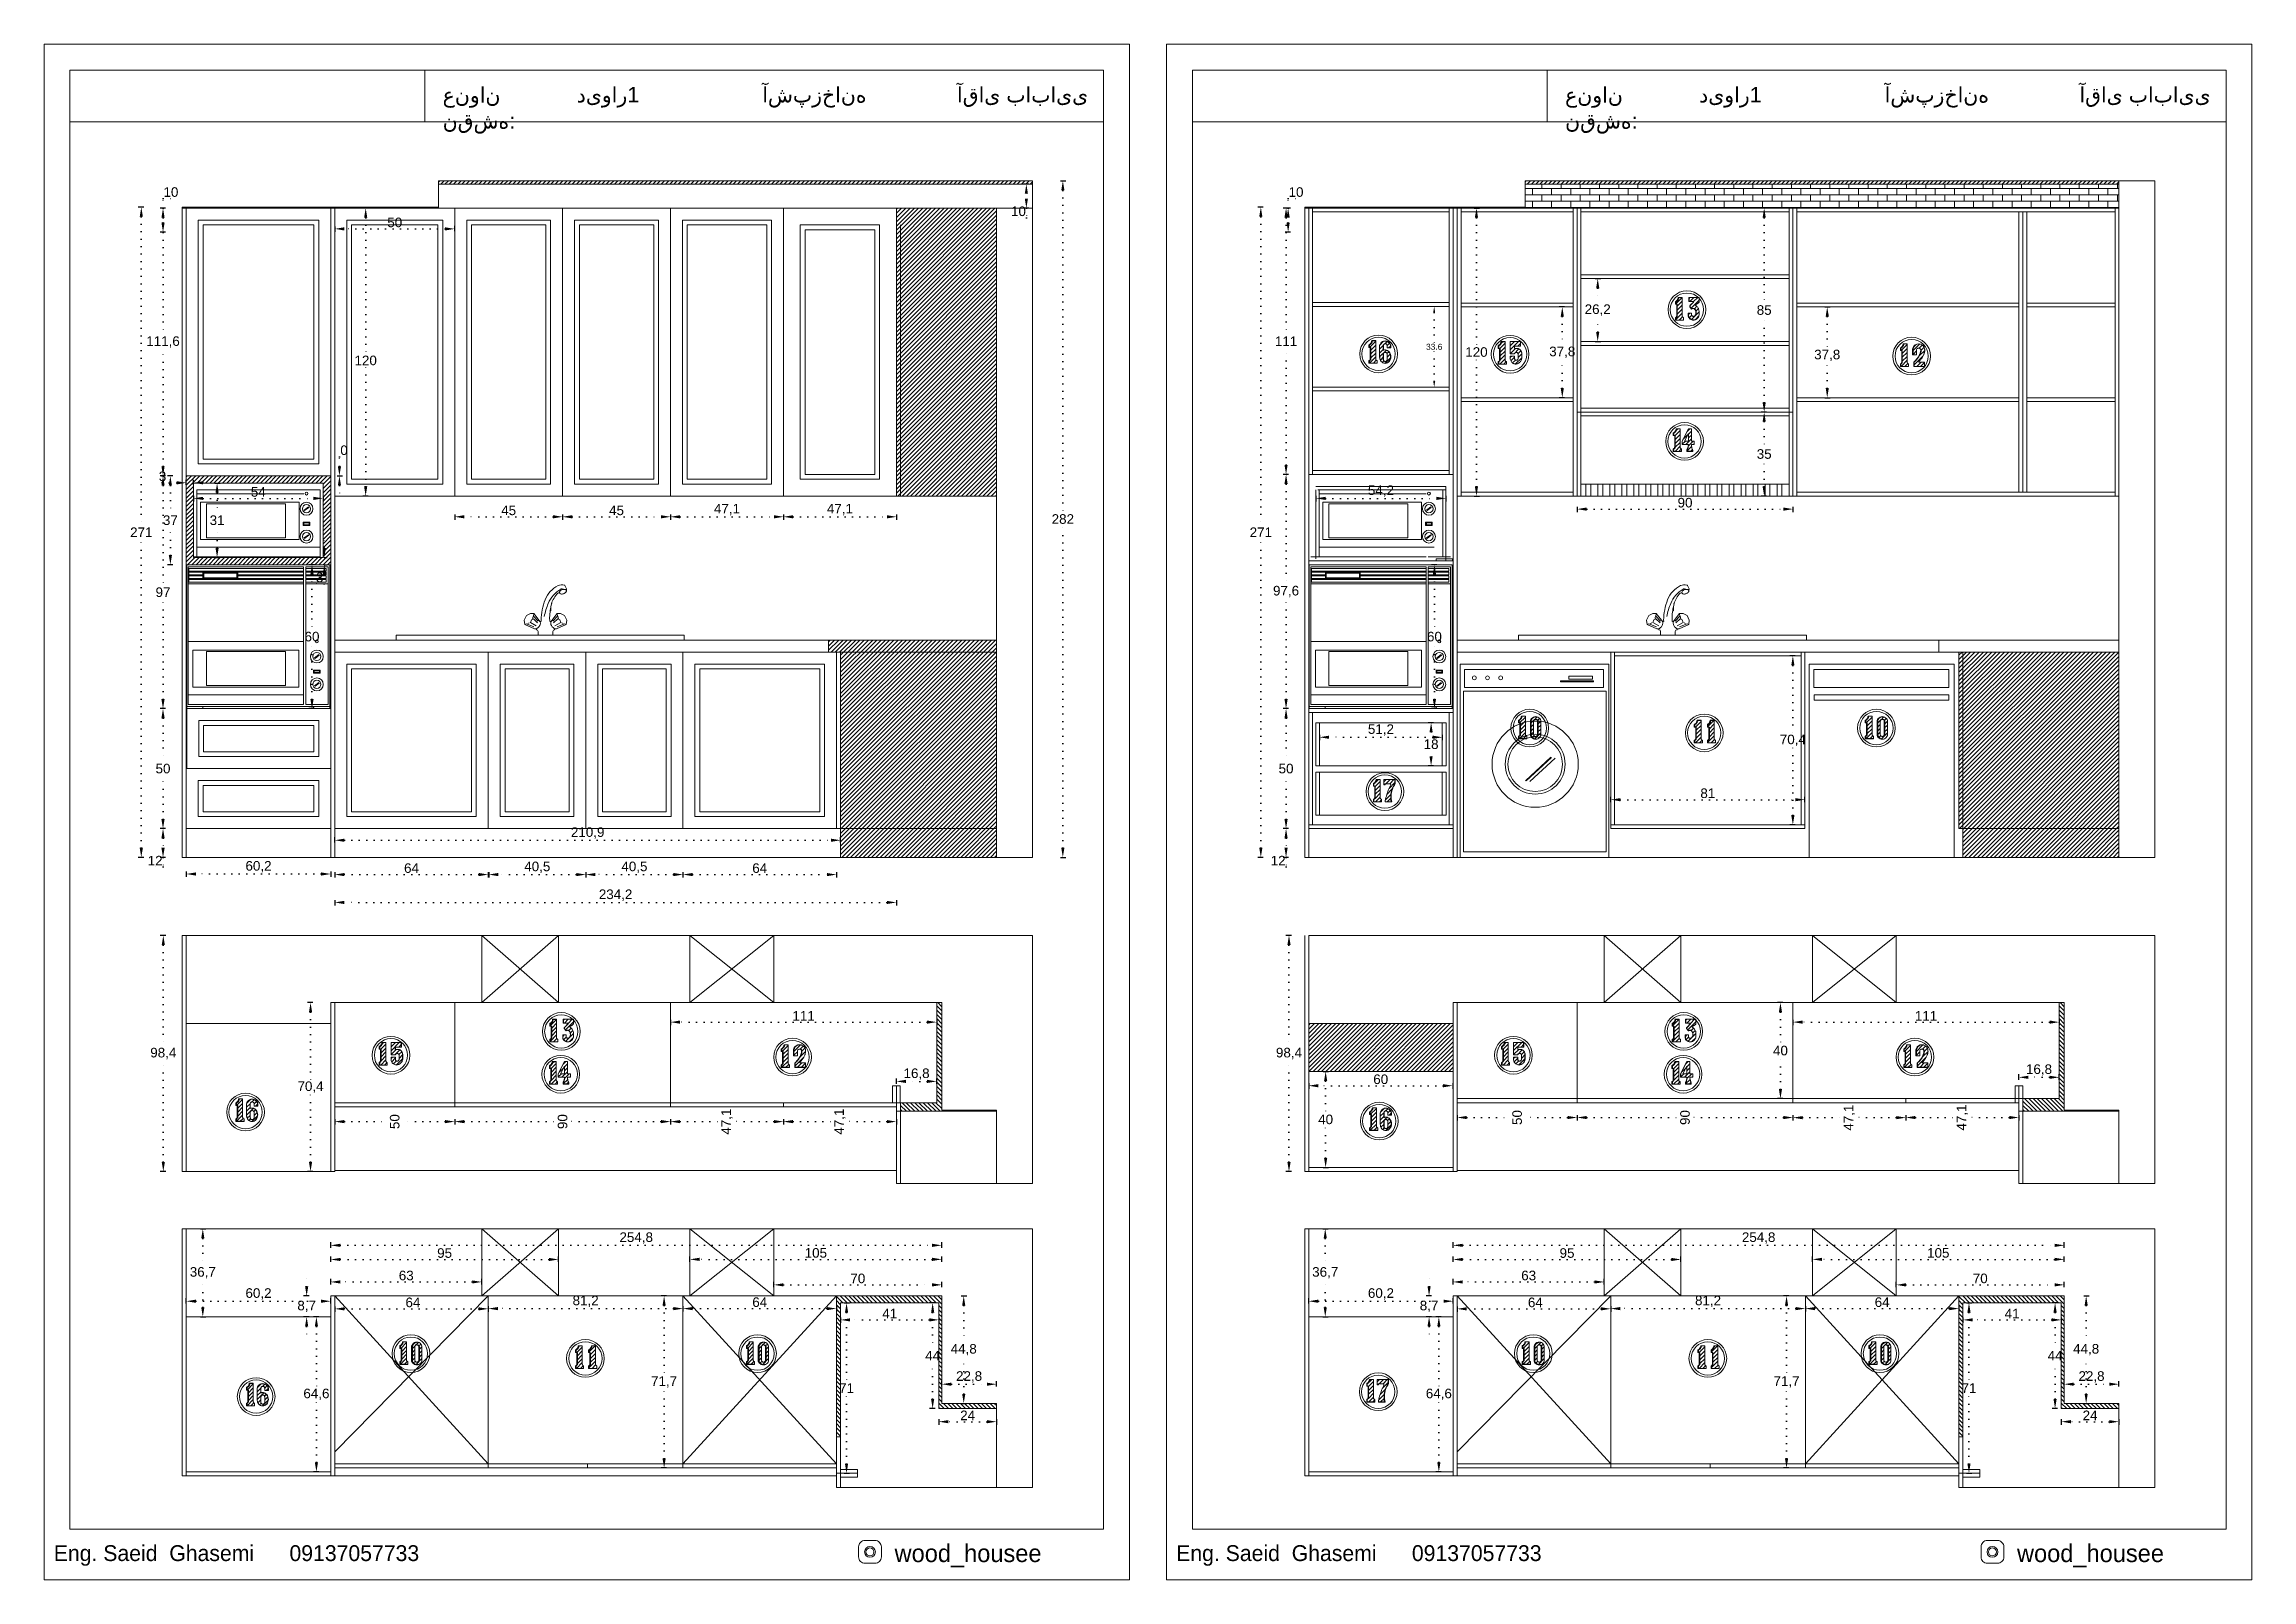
# Model space of a CAD drawing. Header units: inches. Extents: x 352 to 11605, y -941 to 2503.
# Drawn here: x 7156 to 8077, y -154 to 486 of the extents above; entities that cross this region are included whole.
import ezdxf

# ---------------------------------------------------------------- set-up
doc = ezdxf.new("R2010")
doc.units = ezdxf.units.IN
doc.header["$MEASUREMENT"] = 0
doc.linetypes.add('ACAD_ISO07W100', pattern=[3, 0, -3])
doc.layers.add('LAYER5', color=132, linetype='Continuous')
doc.styles.get("Standard").update_dxf_attribs({"font": 'arial.ttf'})
doc.dimstyles.new('Copy of Standard', dxfattribs={"dimtxt": 2.5, "dimasz": 2.5, "dimexe": 0.18, "dimexo": 0.0625, "dimgap": 0.09, "dimtad": 0, "dimtih": 1, "dimtoh": 1, "dimdec": 1, "dimzin": 0, "dimdsep": 46, "dimtxsty": 'Standard', "dimcen": 0.09, "dimse1": 1, "dimse2": 1, "dimadec": 0, "dimazin": 0, "dimtfac": 1, "dimtdec": 1, "dimtix": 1, "dimtofl": 0, "dimtmove": 0, "dimatfit": 3, "dimfxl": 1, "dimtolj": 1, "dimtzin": 0, "dimarcsym": 0})
doc.dimstyles.new('ISO-25', dxfattribs={"dimtxt": 4, "dimasz": 4, "dimexe": 1.25, "dimexo": 0.625, "dimtad": 1, "dimtih": 1, "dimtoh": 1, "dimdec": 1, "dimtxsty": 'Standard', "dimcen": 2.5, "dimadec": 0, "dimazin": 0, "dimtfac": 1, "dimtdec": 1, "dimtmove": 0, "dimatfit": 3, "dimfxl": 1, "dimfxlon": 1, "dimarcsym": 0})
pattern_1 = [(45, (6866.9603, 486.5306), (-0.8148213, 0.8148213), [])]
pattern_2 = [(45, (6722.41, 486.5306), (-0.8148213, 0.8148213), [])]
pattern_3 = [(45, (6812.133, 484.8486), (-0.8148213, 0.8148213), [])]
pattern_4 = [(45, (983.976, -643.8904), (-0.88388348, 0.88388348), [])]
pattern_5 = [(45, (7334.9916, 486.5306), (-0.8148213, 0.8148213), [])]
pattern_6 = [(45, (7190.4413, 486.5306), (-0.8148213, 0.8148213), [])]
pattern_7 = [(45, (7280.1644, 484.8486), (-0.8148213, 0.8148213), [])]
pattern_8 = [(45, (7333.4944, 747.2452), (-0.8148213, 0.8148213), [])]
pattern_9 = [(45, (7188.9441, 747.2452), (-0.8148213, 0.8148213), [])]
pattern_10 = [(45, (7278.6672, 745.5633), (-0.8148213, 0.8148213), [])]
pattern_11 = [(45, (7382.7605, 902.8676), (-0.8148213, 0.8148213), [])]
pattern_12 = [(45, (7267.2395, 903.4577), (-0.8148213, 0.8148213), [])]
pattern_13 = [(45, (6963.0095, 927.7324), (-0.8148213, 0.8148213), [])]
pattern_14 = [(45, (7305.3772, 621.5241), (-0.8148213, 0.8148213), [])]
pattern_15 = [(45, (7384.1355, 610.7488), (-0.8148213, 0.8148213), [])]
pattern_16 = [(45, (7268.6145, 611.3388), (-0.8148213, 0.8148213), [])]
pattern_17 = [(45, (-1083.3698, -336.4653), (-0.88388348, 0.88388348), [])]
pattern_18 = [(45, (6963.2718, 608.0088), (-0.8148213, 0.8148213), [])]
pattern_19 = [(45, (6981.2752, 495.447), (-0.8148213, 0.8148213), [])]
pattern_20 = [(45, (6984.063, 745.5312), (-0.8148213, 0.8148213), [])]
pattern_21 = [(45, (7306.7005, 922.358), (-0.8148213, 0.8148213), [])]
pattern_22 = [(45, (6837.3459, 621.5241), (-0.8148213, 0.8148213), [])]
pattern_23 = [(45, (6916.1042, 610.7488), (-0.8148213, 0.8148213), [])]
pattern_24 = [(45, (6800.5832, 611.3388), (-0.8148213, 0.8148213), [])]
pattern_25 = [(45, (6494.9608, 493.1975), (-0.8148213, 0.8148213), [])]
pattern_26 = [(45, (6490.5303, 611.7561), (-0.8148213, 0.8148213), [])]

msp = doc.modelspace()

# ---------------------------------------------------------------- texts
at = {"lineweight": 20, "attachment_point": 1}
for s, width, gutter_width, heights, insert, char_height in [('{\\fArial|b0|i0|c178|p34;آشپزخانه}', 56.0359, 293.05, [0], (7455.51, 468.58), 6.4648), ('آقای بابایی', 56.0359, 293.05, [0], (7536.74, 468.58), 6.4648), ('{\\fArial|b0|i0|c178|p34;آشپزخانه}', 56.0359, 293.05, [0], (7923.54, 468.58), 6.4648), ('آقای بابایی', 56.0359, 293.05, [0], (8004.77, 468.58), 6.4648), ('{\\fArial|b0|i0|c178|p34;عنوان نقشه}:', 47.9592, 293.05, [0], (7322.25, 468.48), 6.4648), ('{\\fArial|b0|i0|c178|p34;دیوار1}', 56.0359, 293.05, [0], (7378.15, 468.58), 6.4648), ('{\\fArial|b0|i0|c178|p34;عنوان نقشه}:', 47.9592, 293.05, [0], (7790.28, 468.48), 6.4648), ('{\\fArial|b0|i0|c178|p34;دیوار1}', 56.0359, 293.05, [0], (7846.18, 468.58), 6.4648), ('{\\fPlantagenet Cherokee|b0|i0|c0|p18;^IEng. Saeid  Ghasemi      09137057733}', 292.0269, 32.66, [0], (7133.64, -139.2), 6.6113), ('{\\fPlantagenet Cherokee|b0|i0|c0|p18;wood_housee}', 1.4415, 36.35, [0.227], (7510.68, -138.87), 7.3594), ('{\\fPlantagenet Cherokee|b0|i0|c0|p18;^IEng. Saeid  Ghasemi      09137057733}', 292.0269, 32.66, [0], (7601.67, -139.2), 6.6113), ('{\\fPlantagenet Cherokee|b0|i0|c0|p18;wood_housee}', 1.4415, 36.35, [0.227], (7978.71, -138.87), 7.3594)]:
    msp.add_mtext_dynamic_manual_height_columns(s, width=width, gutter_width=gutter_width, heights=heights, dxfattribs=dict(at, insert=insert, char_height=char_height))

# ---------------------------------------------------------------- blocks, each defined once
blk = doc.blocks.new('*D147')
at = {"color": 0, "lineweight": -2, "transparency": 16777216}
for p, q in [((7215.36, -38.51), (7215.36, -36.26)), ((7275.56, -38.51), (7275.56, -36.26))]:
    blk.add_line(p, q, dxfattribs=at)
at = {"color": 0, "linetype": 'ACAD_ISO07W100', "lineweight": -2, "transparency": 16777216}
blk.add_line((7219.36, -37.51), (7271.56, -37.51), dxfattribs=at)
at = {"color": 0, "transparency": 16777216}
for points in [[(7219.36, -36.85), (7219.36, -38.18), (7215.36, -37.51)], [(7271.56, -36.85), (7271.56, -38.18), (7275.56, -37.51)]]:
    blk.add_solid(points, dxfattribs=at)
at = {"layer": 'Defpoints', "color": 0, "transparency": 16777216}
for p in [(7215.36, -44.02), (7275.56, -37.51), (7275.56, -44.02)]:
    blk.add_point(p, dxfattribs=at)
at = {"color": 0, "lineweight": 20, "transparency": 16777216, "insert": (7245.46, -34.48), "char_height": 4, "attachment_point": 5}
blk.add_mtext('60,2', dxfattribs=at)
blk = doc.blocks.new('*D148')
at = {"color": 0, "lineweight": -2, "transparency": 16777216}
for p, q in [((7221.23, -7.32), (7223.48, -7.32)), ((7221.23, -44.02), (7223.48, -44.02))]:
    blk.add_line(p, q, dxfattribs=at)
at = {"color": 0, "linetype": 'ACAD_ISO07W100', "lineweight": -2, "transparency": 16777216}
for p, q in [((7222.23, -11.32), (7222.23, -22.64)), ((7222.23, -40.02), (7222.23, -28.7))]:
    blk.add_line(p, q, dxfattribs=at)
at = {"color": 0, "transparency": 16777216}
for points in [[(7221.57, -11.32), (7222.9, -11.32), (7222.23, -7.32)], [(7221.57, -40.02), (7222.9, -40.02), (7222.23, -44.02)]]:
    blk.add_solid(points, dxfattribs=at)
at = {"layer": 'Defpoints', "color": 0, "transparency": 16777216}
for p in [(7215.36, -7.32), (7215.36, -44.02), (7222.23, -44.02)]:
    blk.add_point(p, dxfattribs=at)
at = {"color": 0, "lineweight": 20, "transparency": 16777216, "insert": (7222.23, -25.67), "char_height": 4, "attachment_point": 5}
blk.add_mtext('36,7', dxfattribs=at)
blk = doc.blocks.new('*D149')
at = {"color": 0, "lineweight": -2, "transparency": 16777216}
for p, q in [((7275.56, -30.48), (7275.56, -28.23)), ((7338.56, -30.48), (7338.56, -28.23))]:
    blk.add_line(p, q, dxfattribs=at)
at = {"color": 0, "linetype": 'ACAD_ISO07W100', "lineweight": -2, "transparency": 16777216}
blk.add_line((7334.56, -29.48), (7279.56, -29.48), dxfattribs=at)
at = {"color": 0, "transparency": 16777216}
for points in [[(7279.56, -28.82), (7279.56, -30.15), (7275.56, -29.48)], [(7334.56, -28.82), (7334.56, -30.15), (7338.56, -29.48)]]:
    blk.add_solid(points, dxfattribs=at)
at = {"layer": 'Defpoints', "color": 0, "transparency": 16777216}
for p in [(7275.56, -29.48), (7275.56, -35.32), (7338.56, -35.32)]:
    blk.add_point(p, dxfattribs=at)
at = {"color": 0, "lineweight": 20, "transparency": 16777216, "insert": (7307.06, -26.81), "char_height": 4, "attachment_point": 5}
blk.add_mtext('63', dxfattribs=at)
blk = doc.blocks.new('*D150')
at = {"color": 0, "lineweight": -2, "transparency": 16777216}
for p, q in [((7275.56, -21.12), (7275.56, -18.87)), ((7370.56, -21.12), (7370.56, -18.87))]:
    blk.add_line(p, q, dxfattribs=at)
at = {"color": 0, "linetype": 'ACAD_ISO07W100', "lineweight": -2, "transparency": 16777216}
blk.add_line((7366.56, -20.12), (7279.56, -20.12), dxfattribs=at)
at = {"color": 0, "transparency": 16777216}
for points in [[(7279.56, -19.45), (7279.56, -20.78), (7275.56, -20.12)], [(7366.56, -19.45), (7366.56, -20.78), (7370.56, -20.12)]]:
    blk.add_solid(points, dxfattribs=at)
at = {"layer": 'Defpoints', "color": 0, "transparency": 16777216}
for p in [(7275.56, -20.12), (7275.56, -35.32), (7370.56, -35.32)]:
    blk.add_point(p, dxfattribs=at)
at = {"color": 0, "lineweight": 20, "transparency": 16777216, "insert": (7323.06, -17.45), "char_height": 4, "attachment_point": 5}
blk.add_mtext('95', dxfattribs=at)
blk = doc.blocks.new('*D151')
at = {"color": 0, "lineweight": -2, "transparency": 16777216}
for p, q in [((7460.36, -31.7), (7460.36, -29.45)), ((7530.36, -31.7), (7530.36, -29.45))]:
    blk.add_line(p, q, dxfattribs=at)
at = {"color": 0, "linetype": 'ACAD_ISO07W100', "lineweight": -2, "transparency": 16777216}
blk.add_line((7464.36, -30.7), (7526.36, -30.7), dxfattribs=at)
at = {"color": 0, "transparency": 16777216}
for points in [[(7464.36, -30.03), (7464.36, -31.36), (7460.36, -30.7)], [(7526.36, -30.03), (7526.36, -31.36), (7530.36, -30.7)]]:
    blk.add_solid(points, dxfattribs=at)
at = {"layer": 'Defpoints', "color": 0, "transparency": 16777216}
for p in [(7460.36, -35.32), (7530.36, -30.7), (7530.36, -35.32)]:
    blk.add_point(p, dxfattribs=at)
at = {"color": 0, "lineweight": 20, "transparency": 16777216, "insert": (7495.36, -28.03), "char_height": 4, "attachment_point": 5}
blk.add_mtext('70', dxfattribs=at)
blk = doc.blocks.new('*D152')
at = {"color": 0, "lineweight": -2, "transparency": 16777216}
for p, q in [((7425.36, -21.07), (7425.36, -18.82)), ((7530.36, -21.07), (7530.36, -18.82))]:
    blk.add_line(p, q, dxfattribs=at)
at = {"color": 0, "linetype": 'ACAD_ISO07W100', "lineweight": -2, "transparency": 16777216}
blk.add_line((7526.36, -20.07), (7429.36, -20.07), dxfattribs=at)
at = {"color": 0, "transparency": 16777216}
for points in [[(7429.36, -19.4), (7429.36, -20.73), (7425.36, -20.07)], [(7526.36, -19.4), (7526.36, -20.73), (7530.36, -20.07)]]:
    blk.add_solid(points, dxfattribs=at)
at = {"layer": 'Defpoints', "color": 0, "transparency": 16777216}
for p in [(7425.36, -20.07), (7425.36, -35.32), (7530.36, -35.32)]:
    blk.add_point(p, dxfattribs=at)
at = {"color": 0, "lineweight": 20, "transparency": 16777216, "insert": (7477.86, -17.4), "char_height": 4, "attachment_point": 5}
blk.add_mtext('105', dxfattribs=at)
blk = doc.blocks.new('*D153')
at = {"color": 0, "lineweight": -2, "transparency": 16777216}
for p, q in [((7275.56, -15.22), (7275.56, -12.97)), ((7530.36, -15.22), (7530.36, -12.97))]:
    blk.add_line(p, q, dxfattribs=at)
at = {"color": 0, "linetype": 'ACAD_ISO07W100', "lineweight": -2, "transparency": 16777216}
blk.add_line((7279.56, -14.22), (7526.36, -14.22), dxfattribs=at)
at = {"color": 0, "transparency": 16777216}
for points in [[(7279.56, -13.56), (7279.56, -14.89), (7275.56, -14.22)], [(7526.36, -13.56), (7526.36, -14.89), (7530.36, -14.22)]]:
    blk.add_solid(points, dxfattribs=at)
at = {"layer": 'Defpoints', "color": 0, "transparency": 16777216}
for p in [(7530.36, -14.22), (7275.56, -35.32), (7530.36, -35.32)]:
    blk.add_point(p, dxfattribs=at)
at = {"color": 0, "lineweight": 20, "transparency": 16777216, "insert": (7402.96, -11.19), "char_height": 4, "attachment_point": 5}
blk.add_mtext('254,8', dxfattribs=at)
blk = doc.blocks.new('*D154')
at = {"color": 0, "linetype": 'ACAD_ISO07W100', "lineweight": -2, "transparency": 16777216}
for p, q in [((7265.53, -31.32), (7265.53, -27.32)), ((7265.53, -35.32), (7265.53, -36.64)), ((7265.53, -44.02), (7265.53, -42.7)), ((7265.53, -48.02), (7265.53, -52.02))]:
    blk.add_line(p, q, dxfattribs=at)
at = {"color": 0, "lineweight": -2, "transparency": 16777216}
for p, q in [((7266.53, -35.32), (7264.28, -35.32)), ((7266.53, -44.02), (7264.28, -44.02))]:
    blk.add_line(p, q, dxfattribs=at)
at = {"color": 0, "transparency": 16777216}
for points in [[(7264.87, -31.32), (7266.2, -31.32), (7265.53, -35.32)], [(7264.87, -48.02), (7266.2, -48.02), (7265.53, -44.02)]]:
    blk.add_solid(points, dxfattribs=at)
at = {"layer": 'Defpoints', "color": 0, "transparency": 16777216}
for p in [(7275.56, -35.32), (7265.53, -44.02), (7275.56, -44.02)]:
    blk.add_point(p, dxfattribs=at)
at = {"color": 0, "lineweight": 20, "transparency": 16777216, "insert": (7265.53, -39.67), "char_height": 4, "attachment_point": 5}
blk.add_mtext('8,7', dxfattribs=at)
blk = doc.blocks.new('*D155')
at = {"color": 0, "lineweight": -2, "transparency": 16777216}
for p, q in [((7538.52, -35.32), (7540.77, -35.32)), ((7538.52, -80.12), (7540.77, -80.12))]:
    blk.add_line(p, q, dxfattribs=at)
at = {"color": 0, "linetype": 'ACAD_ISO07W100', "lineweight": -2, "transparency": 16777216}
for p, q in [((7539.52, -39.32), (7539.52, -54.69)), ((7539.52, -76.12), (7539.52, -60.75))]:
    blk.add_line(p, q, dxfattribs=at)
at = {"color": 0, "transparency": 16777216}
for points in [[(7538.86, -39.32), (7540.19, -39.32), (7539.52, -35.32)], [(7538.86, -76.12), (7540.19, -76.12), (7539.52, -80.12)]]:
    blk.add_solid(points, dxfattribs=at)
at = {"layer": 'Defpoints', "color": 0, "transparency": 16777216}
for p in [(7530.36, -35.32), (7530.36, -80.12), (7539.52, -80.12)]:
    blk.add_point(p, dxfattribs=at)
at = {"color": 0, "lineweight": 20, "transparency": 16777216, "insert": (7539.52, -57.72), "char_height": 4, "attachment_point": 5}
blk.add_mtext('44,8', dxfattribs=at)
blk = doc.blocks.new('*D156')
at = {"color": 0, "lineweight": -2, "transparency": 16777216}
for p, q in [((7530.36, -73.1), (7530.36, -70.85)), ((7553.16, -73.1), (7553.16, -70.85))]:
    blk.add_line(p, q, dxfattribs=at)
at = {"color": 0, "linetype": 'ACAD_ISO07W100', "lineweight": -2, "transparency": 16777216}
blk.add_line((7534.36, -72.1), (7549.16, -72.1), dxfattribs=at)
at = {"color": 0, "transparency": 16777216}
for points in [[(7534.36, -71.44), (7534.36, -72.77), (7530.36, -72.1)], [(7549.16, -71.44), (7549.16, -72.77), (7553.16, -72.1)]]:
    blk.add_solid(points, dxfattribs=at)
at = {"layer": 'Defpoints', "color": 0, "transparency": 16777216}
for p in [(7553.16, -72.1), (7530.36, -80.12), (7553.16, -80.12)]:
    blk.add_point(p, dxfattribs=at)
at = {"color": 0, "lineweight": 20, "transparency": 16777216, "insert": (7541.76, -69.07), "char_height": 4, "attachment_point": 5}
blk.add_mtext('22,8', dxfattribs=at)
blk = doc.blocks.new('*D144')
at = {"color": 0, "lineweight": -2, "transparency": 16777216}
for p, q in [((7277.26, -39.69), (7277.26, -41.94)), ((7341.26, -39.69), (7341.26, -41.94))]:
    blk.add_line(p, q, dxfattribs=at)
at = {"color": 0, "linetype": 'ACAD_ISO07W100', "lineweight": -2, "transparency": 16777216}
blk.add_line((7337.26, -40.69), (7281.26, -40.69), dxfattribs=at)
at = {"color": 0, "transparency": 16777216}
for points in [[(7281.26, -40.03), (7281.26, -41.36), (7277.26, -40.69)], [(7337.26, -40.03), (7337.26, -41.36), (7341.26, -40.69)]]:
    blk.add_solid(points, dxfattribs=at)
at = {"layer": 'Defpoints', "color": 0, "transparency": 16777216}
for p in [(7277.26, -35.32), (7341.26, -35.32), (7277.26, -40.69)]:
    blk.add_point(p, dxfattribs=at)
at = {"color": 0, "lineweight": 20, "transparency": 16777216, "insert": (7309.85, -38.03), "char_height": 4, "attachment_point": 5}
blk.add_mtext('64', dxfattribs=at)
blk = doc.blocks.new('*D145')
at = {"color": 0, "lineweight": -2, "transparency": 16777216}
for p, q in [((7422.46, -39.59), (7422.46, -41.84)), ((7486.46, -39.59), (7486.46, -41.84))]:
    blk.add_line(p, q, dxfattribs=at)
at = {"color": 0, "linetype": 'ACAD_ISO07W100', "lineweight": -2, "transparency": 16777216}
blk.add_line((7482.46, -40.59), (7426.46, -40.59), dxfattribs=at)
at = {"color": 0, "transparency": 16777216}
for points in [[(7426.46, -39.93), (7426.46, -41.26), (7422.46, -40.59)], [(7482.46, -39.93), (7482.46, -41.26), (7486.46, -40.59)]]:
    blk.add_solid(points, dxfattribs=at)
at = {"layer": 'Defpoints', "color": 0, "transparency": 16777216}
for p in [(7422.46, -35.32), (7486.46, -35.32), (7422.46, -40.59)]:
    blk.add_point(p, dxfattribs=at)
at = {"color": 0, "lineweight": 20, "transparency": 16777216, "insert": (7454.46, -37.93), "char_height": 4, "attachment_point": 5}
blk.add_mtext('64', dxfattribs=at)
blk = doc.blocks.new('*D146')
at = {"color": 0, "lineweight": -2, "transparency": 16777216}
for p, q in [((7341.26, -39.59), (7341.26, -41.84)), ((7422.46, -39.59), (7422.46, -41.84))]:
    blk.add_line(p, q, dxfattribs=at)
at = {"color": 0, "linetype": 'ACAD_ISO07W100', "lineweight": -2, "transparency": 16777216}
blk.add_line((7418.46, -40.59), (7345.26, -40.59), dxfattribs=at)
at = {"color": 0, "transparency": 16777216}
for points in [[(7345.26, -39.93), (7345.26, -41.26), (7341.26, -40.59)], [(7418.46, -39.93), (7418.46, -41.26), (7422.46, -40.59)]]:
    blk.add_solid(points, dxfattribs=at)
at = {"layer": 'Defpoints', "color": 0, "transparency": 16777216}
for p in [(7341.26, -35.32), (7422.46, -35.32), (7341.26, -40.59)]:
    blk.add_point(p, dxfattribs=at)
at = {"color": 0, "lineweight": 20, "transparency": 16777216, "insert": (7381.86, -37.57), "char_height": 4, "attachment_point": 5}
blk.add_mtext('81,2', dxfattribs=at)
blk = doc.blocks.new('*D157')
at = {"color": 0, "lineweight": -2, "transparency": 16777216}
for p, q in [((7277.26, 38.34), (7277.26, 36.09)), ((7327.26, 38.34), (7327.26, 36.09))]:
    blk.add_line(p, q, dxfattribs=at)
at = {"color": 0, "linetype": 'ACAD_ISO07W100', "lineweight": -2, "transparency": 16777216}
for p, q in [((7281.26, 37.34), (7299.59, 37.34)), ((7323.26, 37.34), (7304.93, 37.34))]:
    blk.add_line(p, q, dxfattribs=at)
at = {"color": 0, "transparency": 16777216}
for points in [[(7281.26, 36.67), (7281.26, 38.01), (7277.26, 37.34)], [(7323.26, 36.67), (7323.26, 38.01), (7327.26, 37.34)]]:
    blk.add_solid(points, dxfattribs=at)
at = {"layer": 'Defpoints', "color": 0, "transparency": 16777216}
for p in [(7277.26, 45.23), (7327.26, 43.53), (7327.26, 37.34)]:
    blk.add_point(p, dxfattribs=at)
at = {"color": 0, "lineweight": 20, "transparency": 16777216, "insert": (7302.26, 37.34), "char_height": 4, "attachment_point": 5, "rotation": 90}
blk.add_mtext('50', dxfattribs=at)
blk = doc.blocks.new('*D158')
at = {"color": 0, "lineweight": -2, "transparency": 16777216}
for p, q in [((7327.26, 38.34), (7327.26, 36.09)), ((7417.26, 38.34), (7417.26, 36.09))]:
    blk.add_line(p, q, dxfattribs=at)
at = {"color": 0, "linetype": 'ACAD_ISO07W100', "lineweight": -2, "transparency": 16777216}
for p, q in [((7331.26, 37.34), (7369.59, 37.34)), ((7413.26, 37.34), (7374.93, 37.34))]:
    blk.add_line(p, q, dxfattribs=at)
at = {"color": 0, "transparency": 16777216}
for points in [[(7331.26, 36.67), (7331.26, 38.01), (7327.26, 37.34)], [(7413.26, 36.67), (7413.26, 38.01), (7417.26, 37.34)]]:
    blk.add_solid(points, dxfattribs=at)
at = {"layer": 'Defpoints', "color": 0, "transparency": 16777216}
for p in [(7327.26, 43.53), (7417.26, 43.53), (7417.26, 37.34)]:
    blk.add_point(p, dxfattribs=at)
at = {"color": 0, "lineweight": 20, "transparency": 16777216, "insert": (7372.26, 37.34), "char_height": 4, "attachment_point": 5, "rotation": 90}
blk.add_mtext('90', dxfattribs=at)
blk = doc.blocks.new('*D159')
at = {"color": 0, "lineweight": -2, "transparency": 16777216}
for p, q in [((7417.26, 38.34), (7417.26, 36.09)), ((7464.36, 38.34), (7464.36, 36.09))]:
    blk.add_line(p, q, dxfattribs=at)
at = {"color": 0, "linetype": 'ACAD_ISO07W100', "lineweight": -2, "transparency": 16777216}
for p, q in [((7421.26, 37.34), (7437.78, 37.34)), ((7460.36, 37.34), (7443.84, 37.34))]:
    blk.add_line(p, q, dxfattribs=at)
at = {"color": 0, "transparency": 16777216}
for points in [[(7421.26, 36.67), (7421.26, 38.01), (7417.26, 37.34)], [(7460.36, 36.67), (7460.36, 38.01), (7464.36, 37.34)]]:
    blk.add_solid(points, dxfattribs=at)
at = {"layer": 'Defpoints', "color": 0, "transparency": 16777216}
for p in [(7417.26, 43.53), (7464.36, 43.53), (7464.36, 37.34)]:
    blk.add_point(p, dxfattribs=at)
at = {"color": 0, "lineweight": 20, "transparency": 16777216, "insert": (7440.81, 37.34), "char_height": 4, "attachment_point": 5, "rotation": 90}
blk.add_mtext('47,1', dxfattribs=at)
blk = doc.blocks.new('*D160')
at = {"color": 0, "lineweight": -2, "transparency": 16777216}
for p, q in [((7464.36, 38.34), (7464.36, 36.09)), ((7511.46, 38.34), (7511.46, 36.09))]:
    blk.add_line(p, q, dxfattribs=at)
at = {"color": 0, "linetype": 'ACAD_ISO07W100', "lineweight": -2, "transparency": 16777216}
for p, q in [((7468.36, 37.34), (7484.88, 37.34)), ((7507.46, 37.34), (7490.94, 37.34))]:
    blk.add_line(p, q, dxfattribs=at)
at = {"color": 0, "transparency": 16777216}
for points in [[(7468.36, 36.67), (7468.36, 38.01), (7464.36, 37.34)], [(7507.46, 36.67), (7507.46, 38.01), (7511.46, 37.34)]]:
    blk.add_solid(points, dxfattribs=at)
at = {"layer": 'Defpoints', "color": 0, "transparency": 16777216}
for p in [(7464.36, 43.53), (7511.46, 45.23), (7511.46, 37.34)]:
    blk.add_point(p, dxfattribs=at)
at = {"color": 0, "lineweight": 20, "transparency": 16777216, "insert": (7487.91, 37.34), "char_height": 4, "attachment_point": 5, "rotation": 90}
blk.add_mtext('47,1', dxfattribs=at)
blk = doc.blocks.new('*D141')
at = {"color": 0, "lineweight": -2, "transparency": 16777216}
for p, q in [((7529.16, -86.72), (7529.16, -88.97)), ((7553.16, -86.72), (7553.16, -88.97))]:
    blk.add_line(p, q, dxfattribs=at)
at = {"color": 0, "linetype": 'ACAD_ISO07W100', "lineweight": -2, "transparency": 16777216}
blk.add_line((7549.16, -87.72), (7533.16, -87.72), dxfattribs=at)
at = {"color": 0, "transparency": 16777216}
for points in [[(7533.16, -87.05), (7533.16, -88.39), (7529.16, -87.72)], [(7549.16, -87.05), (7549.16, -88.39), (7553.16, -87.72)]]:
    blk.add_solid(points, dxfattribs=at)
at = {"layer": 'Defpoints', "color": 0, "transparency": 16777216}
for p in [(7529.16, -82.12), (7553.16, -82.12), (7529.16, -87.72)]:
    blk.add_point(p, dxfattribs=at)
at = {"color": 0, "lineweight": 20, "transparency": 16777216, "insert": (7541.16, -85.09), "char_height": 4, "attachment_point": 5}
blk.add_mtext('24', dxfattribs=at)
blk = doc.blocks.new('*D142')
at = {"color": 0, "lineweight": -2, "transparency": 16777216}
for p, q in [((7527.56, -38.22), (7525.31, -38.22)), ((7527.56, -82.22), (7525.31, -82.22))]:
    blk.add_line(p, q, dxfattribs=at)
at = {"color": 0, "linetype": 'ACAD_ISO07W100', "lineweight": -2, "transparency": 16777216}
for p, q in [((7526.56, -42.22), (7526.56, -57.59)), ((7526.56, -78.22), (7526.56, -62.84))]:
    blk.add_line(p, q, dxfattribs=at)
at = {"color": 0, "transparency": 16777216}
for points in [[(7525.9, -42.22), (7527.23, -42.22), (7526.56, -38.22)], [(7525.9, -78.22), (7527.23, -78.22), (7526.56, -82.22)]]:
    blk.add_solid(points, dxfattribs=at)
at = {"layer": 'Defpoints', "color": 0, "transparency": 16777216}
for p in [(7526.56, -38.22), (7529.16, -38.22), (7529.16, -82.22)]:
    blk.add_point(p, dxfattribs=at)
at = {"color": 0, "lineweight": 20, "transparency": 16777216, "insert": (7526.56, -60.22), "char_height": 4, "attachment_point": 5}
blk.add_mtext('44', dxfattribs=at)
blk = doc.blocks.new('*D143')
at = {"color": 0, "lineweight": -2, "transparency": 16777216}
for p, q in [((7488.16, -44.29), (7488.16, -46.54)), ((7529.16, -44.29), (7529.16, -46.54))]:
    blk.add_line(p, q, dxfattribs=at)
at = {"color": 0, "linetype": 'ACAD_ISO07W100', "lineweight": -2, "transparency": 16777216}
blk.add_line((7525.16, -45.29), (7492.16, -45.29), dxfattribs=at)
at = {"color": 0, "transparency": 16777216}
for points in [[(7492.16, -44.63), (7492.16, -45.96), (7488.16, -45.29)], [(7525.16, -44.63), (7525.16, -45.96), (7529.16, -45.29)]]:
    blk.add_solid(points, dxfattribs=at)
at = {"layer": 'Defpoints', "color": 0, "transparency": 16777216}
for p in [(7488.16, -38.22), (7488.16, -45.29), (7529.16, -38.22)]:
    blk.add_point(p, dxfattribs=at)
at = {"color": 0, "lineweight": 20, "transparency": 16777216, "insert": (7508.66, -42.66), "char_height": 4, "attachment_point": 5}
blk.add_mtext('41', dxfattribs=at)
blk = doc.blocks.new('*D161')
at = {"color": 0, "lineweight": -2, "transparency": 16777216}
for p, q in [((7489.66, -38.22), (7491.91, -38.22)), ((7489.66, -109.22), (7491.91, -109.22))]:
    blk.add_line(p, q, dxfattribs=at)
at = {"color": 0, "linetype": 'ACAD_ISO07W100', "lineweight": -2, "transparency": 16777216}
for p, q in [((7490.66, -42.22), (7490.66, -71.08)), ((7490.66, -105.22), (7490.66, -76.35))]:
    blk.add_line(p, q, dxfattribs=at)
at = {"color": 0, "transparency": 16777216}
for points in [[(7489.99, -42.22), (7491.32, -42.22), (7490.66, -38.22)], [(7489.99, -105.22), (7491.32, -105.22), (7490.66, -109.22)]]:
    blk.add_solid(points, dxfattribs=at)
at = {"layer": 'Defpoints', "color": 0, "transparency": 16777216}
for p in [(7488.16, -38.22), (7490.66, -38.22), (7488.16, -109.22)]:
    blk.add_point(p, dxfattribs=at)
at = {"color": 0, "lineweight": 20, "transparency": 16777216, "insert": (7490.66, -73.72), "char_height": 4, "attachment_point": 5}
blk.add_mtext('71', dxfattribs=at)
blk = doc.blocks.new('*D163')
at = {"color": 0, "lineweight": -2, "transparency": 16777216}
for p, q in [((7417.26, 79.81), (7417.26, 77.56)), ((7528.26, 79.81), (7528.26, 77.56))]:
    blk.add_line(p, q, dxfattribs=at)
at = {"color": 0, "linetype": 'ACAD_ISO07W100', "lineweight": -2, "transparency": 16777216}
blk.add_line((7524.26, 78.81), (7421.26, 78.81), dxfattribs=at)
at = {"color": 0, "transparency": 16777216}
for points in [[(7421.26, 79.48), (7421.26, 78.14), (7417.26, 78.81)], [(7524.26, 79.48), (7524.26, 78.14), (7528.26, 78.81)]]:
    blk.add_solid(points, dxfattribs=at)
at = {"layer": 'Defpoints', "color": 0, "transparency": 16777216}
for p in [(7417.26, 86.93), (7528.26, 86.93), (7417.26, 78.81)]:
    blk.add_point(p, dxfattribs=at)
at = {"color": 0, "lineweight": 20, "transparency": 16777216, "insert": (7472.76, 81.44), "char_height": 4, "attachment_point": 5}
blk.add_mtext('111', dxfattribs=at)
blk = doc.blocks.new('*D162')
at = {"color": 0, "lineweight": -2, "transparency": 16777216}
for p, q in [((7511.46, 53.1), (7511.46, 55.35)), ((7528.26, 53.1), (7528.26, 55.35))]:
    blk.add_line(p, q, dxfattribs=at)
at = {"color": 0, "linetype": 'ACAD_ISO07W100', "lineweight": -2, "transparency": 16777216}
blk.add_line((7524.26, 54.1), (7515.46, 54.1), dxfattribs=at)
at = {"color": 0, "transparency": 16777216}
for points in [[(7515.46, 54.77), (7515.46, 53.44), (7511.46, 54.1)], [(7524.26, 54.77), (7524.26, 53.44), (7528.26, 54.1)]]:
    blk.add_solid(points, dxfattribs=at)
at = {"layer": 'Defpoints', "color": 0, "transparency": 16777216}
for p in [(7511.46, 54.1), (7511.46, 45.23), (7528.26, 45.23)]:
    blk.add_point(p, dxfattribs=at)
at = {"color": 0, "lineweight": 20, "transparency": 16777216, "insert": (7519.86, 57.13), "char_height": 4, "attachment_point": 5}
blk.add_mtext('16,8', dxfattribs=at)
blk = doc.blocks.new('*D169')
at = {"color": 0, "lineweight": -2, "transparency": 16777216}
for p, q in [((7291.15, 418.06), (7288.9, 418.06)), ((7291.15, 298.06), (7288.9, 298.06))]:
    blk.add_line(p, q, dxfattribs=at)
at = {"color": 0, "linetype": 'ACAD_ISO07W100', "lineweight": -2, "transparency": 16777216}
for p, q in [((7290.15, 414.06), (7290.15, 357.23)), ((7290.15, 302.06), (7290.15, 351.9))]:
    blk.add_line(p, q, dxfattribs=at)
at = {"color": 0, "transparency": 16777216}
for points in [[(7289.48, 414.06), (7290.81, 414.06), (7290.15, 418.06)], [(7289.48, 302.06), (7290.81, 302.06), (7290.15, 298.06)]]:
    blk.add_solid(points, dxfattribs=at)
at = {"layer": 'Defpoints', "color": 0, "transparency": 16777216}
for p in [(7290.15, 418.06), (7327.26, 418.06), (7327.26, 298.06)]:
    blk.add_point(p, dxfattribs=at)
at = {"color": 0, "lineweight": 20, "transparency": 16777216, "insert": (7290.15, 354.56), "char_height": 4, "attachment_point": 5}
blk.add_mtext('120', dxfattribs=at)
blk = doc.blocks.new('*D178')
at = {"color": 0, "lineweight": -2, "transparency": 16777216}
for p, q in [((7268.76, 269.46), (7266.51, 269.46)), ((7268.76, 209.46), (7266.51, 209.46))]:
    blk.add_line(p, q, dxfattribs=at)
at = {"color": 0, "linetype": 'ACAD_ISO07W100', "lineweight": -2, "transparency": 16777216}
for p, q in [((7267.76, 265.46), (7267.76, 242.13)), ((7267.76, 213.46), (7267.76, 236.8))]:
    blk.add_line(p, q, dxfattribs=at)
at = {"color": 0, "transparency": 16777216}
for points in [[(7267.09, 265.46), (7268.43, 265.46), (7267.76, 269.46)], [(7267.09, 213.46), (7268.43, 213.46), (7267.76, 209.46)]]:
    blk.add_solid(points, dxfattribs=at)
at = {"layer": 'Defpoints', "color": 0, "transparency": 16777216}
for p in [(7275.21, 269.46), (7267.76, 209.46), (7275.36, 209.46)]:
    blk.add_point(p, dxfattribs=at)
at = {"color": 0, "lineweight": 20, "transparency": 16777216, "insert": (7267.76, 239.46), "char_height": 4, "attachment_point": 5}
blk.add_mtext('60', dxfattribs=at)
blk = doc.blocks.new('*D183')
at = {"color": 0, "lineweight": -2, "transparency": 16777216}
for p, q in [((7415.58, -35.32), (7413.33, -35.32)), ((7415.58, -107.02), (7413.33, -107.02))]:
    blk.add_line(p, q, dxfattribs=at)
at = {"color": 0, "linetype": 'ACAD_ISO07W100', "lineweight": -2, "transparency": 16777216}
for p, q in [((7414.58, -39.32), (7414.58, -68.14)), ((7414.58, -103.02), (7414.58, -74.2))]:
    blk.add_line(p, q, dxfattribs=at)
at = {"color": 0, "transparency": 16777216}
for points in [[(7413.92, -39.32), (7415.25, -39.32), (7414.58, -35.32)], [(7413.92, -103.02), (7415.25, -103.02), (7414.58, -107.02)]]:
    blk.add_solid(points, dxfattribs=at)
at = {"layer": 'Defpoints', "color": 0, "transparency": 16777216}
for p in [(7414.58, -35.32), (7422.46, -35.32), (7422.46, -107.02)]:
    blk.add_point(p, dxfattribs=at)
at = {"color": 0, "lineweight": 20, "transparency": 16777216, "insert": (7414.58, -71.17), "char_height": 4, "attachment_point": 5}
blk.add_mtext('71,7', dxfattribs=at)
blk = doc.blocks.new('*D184')
at = {"color": 0, "lineweight": -2, "transparency": 16777216}
for p, q in [((7270.61, -44.02), (7268.36, -44.02)), ((7270.61, -108.62), (7268.36, -108.62))]:
    blk.add_line(p, q, dxfattribs=at)
at = {"color": 0, "linetype": 'ACAD_ISO07W100', "lineweight": -2, "transparency": 16777216}
for p, q in [((7269.61, -48.02), (7269.61, -73.29)), ((7269.61, -104.62), (7269.61, -79.35))]:
    blk.add_line(p, q, dxfattribs=at)
at = {"color": 0, "transparency": 16777216}
for points in [[(7268.94, -48.02), (7270.27, -48.02), (7269.61, -44.02)], [(7268.94, -104.62), (7270.27, -104.62), (7269.61, -108.62)]]:
    blk.add_solid(points, dxfattribs=at)
at = {"layer": 'Defpoints', "color": 0, "transparency": 16777216}
for p in [(7275.56, -44.02), (7269.61, -108.62), (7275.56, -108.62)]:
    blk.add_point(p, dxfattribs=at)
at = {"color": 0, "lineweight": 20, "transparency": 16777216, "insert": (7269.61, -76.32), "char_height": 4, "attachment_point": 5}
blk.add_mtext('64,6', dxfattribs=at)
blk = doc.blocks.new('*D210')
at = {"color": 0, "lineweight": -2, "transparency": 16777216}
for p, q in [((7277.26, 141.3), (7277.26, 139.05)), ((7341.26, 141.3), (7341.26, 139.05))]:
    blk.add_line(p, q, dxfattribs=at)
at = {"color": 0, "linetype": 'ACAD_ISO07W100', "lineweight": -2, "transparency": 16777216}
blk.add_line((7337.26, 140.3), (7281.26, 140.3), dxfattribs=at)
at = {"color": 0, "transparency": 16777216}
for points in [[(7281.26, 140.97), (7281.26, 139.64), (7277.26, 140.3)], [(7337.26, 140.97), (7337.26, 139.64), (7341.26, 140.3)]]:
    blk.add_solid(points, dxfattribs=at)
at = {"layer": 'Defpoints', "color": 0, "transparency": 16777216}
for p in [(7277.26, 159.46), (7341.26, 159.46), (7277.26, 140.3)]:
    blk.add_point(p, dxfattribs=at)
at = {"color": 0, "lineweight": 20, "transparency": 16777216, "insert": (7309.26, 142.97), "char_height": 4, "attachment_point": 5}
blk.add_mtext('64', dxfattribs=at)
blk = doc.blocks.new('*D211')
at = {"color": 0, "lineweight": -2, "transparency": 16777216}
for p, q in [((7341.46, 141.3), (7341.46, 139.05)), ((7381.96, 141.3), (7381.96, 139.05))]:
    blk.add_line(p, q, dxfattribs=at)
at = {"color": 0, "linetype": 'ACAD_ISO07W100', "lineweight": -2, "transparency": 16777216}
blk.add_line((7377.96, 140.3), (7345.46, 140.3), dxfattribs=at)
at = {"color": 0, "transparency": 16777216}
for points in [[(7345.46, 140.97), (7345.46, 139.64), (7341.46, 140.3)], [(7377.96, 140.97), (7377.96, 139.64), (7381.96, 140.3)]]:
    blk.add_solid(points, dxfattribs=at)
at = {"layer": 'Defpoints', "color": 0, "transparency": 16777216}
for p in [(7341.46, 159.46), (7381.96, 159.46), (7341.46, 140.3)]:
    blk.add_point(p, dxfattribs=at)
at = {"color": 0, "lineweight": 20, "transparency": 16777216, "insert": (7361.71, 143.33), "char_height": 4, "attachment_point": 5}
blk.add_mtext('40,5', dxfattribs=at)
blk = doc.blocks.new('*D212')
at = {"color": 0, "lineweight": -2, "transparency": 16777216}
for p, q in [((7381.96, 141.3), (7381.96, 139.05)), ((7422.46, 141.3), (7422.46, 139.05))]:
    blk.add_line(p, q, dxfattribs=at)
at = {"color": 0, "linetype": 'ACAD_ISO07W100', "lineweight": -2, "transparency": 16777216}
blk.add_line((7418.46, 140.3), (7385.96, 140.3), dxfattribs=at)
at = {"color": 0, "transparency": 16777216}
for points in [[(7385.96, 140.97), (7385.96, 139.64), (7381.96, 140.3)], [(7418.46, 140.97), (7418.46, 139.64), (7422.46, 140.3)]]:
    blk.add_solid(points, dxfattribs=at)
at = {"layer": 'Defpoints', "color": 0, "transparency": 16777216}
for p in [(7381.96, 159.46), (7422.46, 159.46), (7381.96, 140.3)]:
    blk.add_point(p, dxfattribs=at)
at = {"color": 0, "lineweight": 20, "transparency": 16777216, "insert": (7402.21, 143.33), "char_height": 4, "attachment_point": 5}
blk.add_mtext('40,5', dxfattribs=at)
blk = doc.blocks.new('*D213')
at = {"color": 0, "lineweight": -2, "transparency": 16777216}
for p, q in [((7422.46, 141.3), (7422.46, 139.05)), ((7486.46, 141.3), (7486.46, 139.05))]:
    blk.add_line(p, q, dxfattribs=at)
at = {"color": 0, "linetype": 'ACAD_ISO07W100', "lineweight": -2, "transparency": 16777216}
blk.add_line((7426.46, 140.3), (7482.46, 140.3), dxfattribs=at)
at = {"color": 0, "transparency": 16777216}
for points in [[(7426.46, 140.97), (7426.46, 139.64), (7422.46, 140.3)], [(7482.46, 140.97), (7482.46, 139.64), (7486.46, 140.3)]]:
    blk.add_solid(points, dxfattribs=at)
at = {"layer": 'Defpoints', "color": 0, "transparency": 16777216}
for p in [(7422.46, 159.46), (7486.46, 159.46), (7486.46, 140.3)]:
    blk.add_point(p, dxfattribs=at)
at = {"color": 0, "lineweight": 20, "transparency": 16777216, "insert": (7454.46, 142.97), "char_height": 4, "attachment_point": 5}
blk.add_mtext('64', dxfattribs=at)
blk = doc.blocks.new('*D214')
at = {"color": 0, "lineweight": -2, "transparency": 16777216}
for p, q in [((7886.25, 231.46), (7884, 231.46)), ((7886.25, 161.06), (7884, 161.06))]:
    blk.add_line(p, q, dxfattribs=at)
at = {"color": 0, "linetype": 'ACAD_ISO07W100', "lineweight": -2, "transparency": 16777216}
for p, q in [((7885.25, 227.46), (7885.25, 199.29)), ((7885.25, 165.06), (7885.25, 193.24))]:
    blk.add_line(p, q, dxfattribs=at)
at = {"color": 0, "transparency": 16777216}
for points in [[(7884.59, 227.46), (7885.92, 227.46), (7885.25, 231.46)], [(7884.59, 165.06), (7885.92, 165.06), (7885.25, 161.06)]]:
    blk.add_solid(points, dxfattribs=at)
at = {"layer": 'Defpoints', "color": 0, "transparency": 16777216}
for p in [(7885.25, 231.46), (7888.69, 231.46), (7890.29, 161.06)]:
    blk.add_point(p, dxfattribs=at)
at = {"color": 0, "lineweight": 20, "transparency": 16777216, "insert": (7885.25, 196.26), "char_height": 4, "attachment_point": 5}
blk.add_mtext('70,4', dxfattribs=at)
blk = doc.blocks.new('*D215')
at = {"color": 0, "lineweight": -2, "transparency": 16777216}
for p, q in [((7809.29, 170.51), (7809.29, 172.76)), ((7890.29, 170.51), (7890.29, 172.76))]:
    blk.add_line(p, q, dxfattribs=at)
at = {"color": 0, "linetype": 'ACAD_ISO07W100', "lineweight": -2, "transparency": 16777216}
blk.add_line((7813.29, 171.51), (7886.29, 171.51), dxfattribs=at)
at = {"color": 0, "transparency": 16777216}
for points in [[(7813.29, 172.17), (7813.29, 170.84), (7809.29, 171.51)], [(7886.29, 172.17), (7886.29, 170.84), (7890.29, 171.51)]]:
    blk.add_solid(points, dxfattribs=at)
at = {"layer": 'Defpoints', "color": 0, "transparency": 16777216}
for p in [(7890.29, 171.51), (7809.29, 159.46), (7890.29, 159.46)]:
    blk.add_point(p, dxfattribs=at)
at = {"color": 0, "lineweight": 20, "transparency": 16777216, "insert": (7849.79, 174.17), "char_height": 4, "attachment_point": 5}
blk.add_mtext('81', dxfattribs=at)
blk = doc.blocks.new('*D230')
at = {"color": 0, "lineweight": -2, "transparency": 16777216}
for p, q in [((7683.39, -38.51), (7683.39, -36.26)), ((7743.59, -38.51), (7743.59, -36.26))]:
    blk.add_line(p, q, dxfattribs=at)
at = {"color": 0, "linetype": 'ACAD_ISO07W100', "lineweight": -2, "transparency": 16777216}
blk.add_line((7687.39, -37.51), (7739.59, -37.51), dxfattribs=at)
at = {"color": 0, "transparency": 16777216}
for points in [[(7687.39, -36.85), (7687.39, -38.18), (7683.39, -37.51)], [(7739.59, -36.85), (7739.59, -38.18), (7743.59, -37.51)]]:
    blk.add_solid(points, dxfattribs=at)
at = {"layer": 'Defpoints', "color": 0, "transparency": 16777216}
for p in [(7683.39, -44.02), (7743.59, -37.51), (7743.59, -44.02)]:
    blk.add_point(p, dxfattribs=at)
at = {"color": 0, "lineweight": 20, "transparency": 16777216, "insert": (7713.49, -34.48), "char_height": 4, "attachment_point": 5}
blk.add_mtext('60,2', dxfattribs=at)
blk = doc.blocks.new('*D231')
at = {"color": 0, "lineweight": -2, "transparency": 16777216}
for p, q in [((7689.26, -7.32), (7691.51, -7.32)), ((7689.26, -44.02), (7691.51, -44.02))]:
    blk.add_line(p, q, dxfattribs=at)
at = {"color": 0, "linetype": 'ACAD_ISO07W100', "lineweight": -2, "transparency": 16777216}
for p, q in [((7690.26, -11.32), (7690.26, -22.64)), ((7690.26, -40.02), (7690.26, -28.7))]:
    blk.add_line(p, q, dxfattribs=at)
at = {"color": 0, "transparency": 16777216}
for points in [[(7689.6, -11.32), (7690.93, -11.32), (7690.26, -7.32)], [(7689.6, -40.02), (7690.93, -40.02), (7690.26, -44.02)]]:
    blk.add_solid(points, dxfattribs=at)
at = {"layer": 'Defpoints', "color": 0, "transparency": 16777216}
for p in [(7683.39, -7.32), (7683.39, -44.02), (7690.26, -44.02)]:
    blk.add_point(p, dxfattribs=at)
at = {"color": 0, "lineweight": 20, "transparency": 16777216, "insert": (7690.26, -25.67), "char_height": 4, "attachment_point": 5}
blk.add_mtext('36,7', dxfattribs=at)
blk = doc.blocks.new('*D232')
at = {"color": 0, "lineweight": -2, "transparency": 16777216}
for p, q in [((7743.59, -30.48), (7743.59, -28.23)), ((7806.59, -30.48), (7806.59, -28.23))]:
    blk.add_line(p, q, dxfattribs=at)
at = {"color": 0, "linetype": 'ACAD_ISO07W100', "lineweight": -2, "transparency": 16777216}
blk.add_line((7802.59, -29.48), (7747.59, -29.48), dxfattribs=at)
at = {"color": 0, "transparency": 16777216}
for points in [[(7747.59, -28.82), (7747.59, -30.15), (7743.59, -29.48)], [(7802.59, -28.82), (7802.59, -30.15), (7806.59, -29.48)]]:
    blk.add_solid(points, dxfattribs=at)
at = {"layer": 'Defpoints', "color": 0, "transparency": 16777216}
for p in [(7743.59, -29.48), (7743.59, -35.32), (7806.59, -35.32)]:
    blk.add_point(p, dxfattribs=at)
at = {"color": 0, "lineweight": 20, "transparency": 16777216, "insert": (7775.09, -26.81), "char_height": 4, "attachment_point": 5}
blk.add_mtext('63', dxfattribs=at)
blk = doc.blocks.new('*D233')
at = {"color": 0, "lineweight": -2, "transparency": 16777216}
for p, q in [((7743.59, -21.12), (7743.59, -18.87)), ((7838.59, -21.12), (7838.59, -18.87))]:
    blk.add_line(p, q, dxfattribs=at)
at = {"color": 0, "linetype": 'ACAD_ISO07W100', "lineweight": -2, "transparency": 16777216}
blk.add_line((7834.59, -20.12), (7747.59, -20.12), dxfattribs=at)
at = {"color": 0, "transparency": 16777216}
for points in [[(7747.59, -19.45), (7747.59, -20.78), (7743.59, -20.12)], [(7834.59, -19.45), (7834.59, -20.78), (7838.59, -20.12)]]:
    blk.add_solid(points, dxfattribs=at)
at = {"layer": 'Defpoints', "color": 0, "transparency": 16777216}
for p in [(7743.59, -20.12), (7743.59, -35.32), (7838.59, -35.32)]:
    blk.add_point(p, dxfattribs=at)
at = {"color": 0, "lineweight": 20, "transparency": 16777216, "insert": (7791.09, -17.45), "char_height": 4, "attachment_point": 5}
blk.add_mtext('95', dxfattribs=at)
blk = doc.blocks.new('*D234')
at = {"color": 0, "lineweight": -2, "transparency": 16777216}
for p, q in [((7928.39, -31.7), (7928.39, -29.45)), ((7998.39, -31.7), (7998.39, -29.45))]:
    blk.add_line(p, q, dxfattribs=at)
at = {"color": 0, "linetype": 'ACAD_ISO07W100', "lineweight": -2, "transparency": 16777216}
blk.add_line((7932.39, -30.7), (7994.39, -30.7), dxfattribs=at)
at = {"color": 0, "transparency": 16777216}
for points in [[(7932.39, -30.03), (7932.39, -31.36), (7928.39, -30.7)], [(7994.39, -30.03), (7994.39, -31.36), (7998.39, -30.7)]]:
    blk.add_solid(points, dxfattribs=at)
at = {"layer": 'Defpoints', "color": 0, "transparency": 16777216}
for p in [(7928.39, -35.32), (7998.39, -30.7), (7998.39, -35.32)]:
    blk.add_point(p, dxfattribs=at)
at = {"color": 0, "lineweight": 20, "transparency": 16777216, "insert": (7963.39, -28.03), "char_height": 4, "attachment_point": 5}
blk.add_mtext('70', dxfattribs=at)
blk = doc.blocks.new('*D235')
at = {"color": 0, "lineweight": -2, "transparency": 16777216}
for p, q in [((7893.39, -21.07), (7893.39, -18.82)), ((7998.39, -21.07), (7998.39, -18.82))]:
    blk.add_line(p, q, dxfattribs=at)
at = {"color": 0, "linetype": 'ACAD_ISO07W100', "lineweight": -2, "transparency": 16777216}
blk.add_line((7994.39, -20.07), (7897.39, -20.07), dxfattribs=at)
at = {"color": 0, "transparency": 16777216}
for points in [[(7897.39, -19.4), (7897.39, -20.73), (7893.39, -20.07)], [(7994.39, -19.4), (7994.39, -20.73), (7998.39, -20.07)]]:
    blk.add_solid(points, dxfattribs=at)
at = {"layer": 'Defpoints', "color": 0, "transparency": 16777216}
for p in [(7893.39, -20.07), (7893.39, -35.32), (7998.39, -35.32)]:
    blk.add_point(p, dxfattribs=at)
at = {"color": 0, "lineweight": 20, "transparency": 16777216, "insert": (7945.89, -17.4), "char_height": 4, "attachment_point": 5}
blk.add_mtext('105', dxfattribs=at)
blk = doc.blocks.new('*D236')
at = {"color": 0, "lineweight": -2, "transparency": 16777216}
for p, q in [((7743.59, -15.22), (7743.59, -12.97)), ((7998.39, -15.22), (7998.39, -12.97))]:
    blk.add_line(p, q, dxfattribs=at)
at = {"color": 0, "linetype": 'ACAD_ISO07W100', "lineweight": -2, "transparency": 16777216}
blk.add_line((7747.59, -14.22), (7994.39, -14.22), dxfattribs=at)
at = {"color": 0, "transparency": 16777216}
for points in [[(7747.59, -13.56), (7747.59, -14.89), (7743.59, -14.22)], [(7994.39, -13.56), (7994.39, -14.89), (7998.39, -14.22)]]:
    blk.add_solid(points, dxfattribs=at)
at = {"layer": 'Defpoints', "color": 0, "transparency": 16777216}
for p in [(7998.39, -14.22), (7743.59, -35.32), (7998.39, -35.32)]:
    blk.add_point(p, dxfattribs=at)
at = {"color": 0, "lineweight": 20, "transparency": 16777216, "insert": (7870.99, -11.19), "char_height": 4, "attachment_point": 5}
blk.add_mtext('254,8', dxfattribs=at)
blk = doc.blocks.new('*D237')
at = {"color": 0, "linetype": 'ACAD_ISO07W100', "lineweight": -2, "transparency": 16777216}
for p, q in [((7733.56, -31.32), (7733.56, -27.32)), ((7733.56, -35.32), (7733.56, -36.64)), ((7733.56, -44.02), (7733.56, -42.7)), ((7733.56, -48.02), (7733.56, -52.02))]:
    blk.add_line(p, q, dxfattribs=at)
at = {"color": 0, "lineweight": -2, "transparency": 16777216}
for p, q in [((7734.56, -35.32), (7732.31, -35.32)), ((7734.56, -44.02), (7732.31, -44.02))]:
    blk.add_line(p, q, dxfattribs=at)
at = {"color": 0, "transparency": 16777216}
for points in [[(7732.9, -31.32), (7734.23, -31.32), (7733.56, -35.32)], [(7732.9, -48.02), (7734.23, -48.02), (7733.56, -44.02)]]:
    blk.add_solid(points, dxfattribs=at)
at = {"layer": 'Defpoints', "color": 0, "transparency": 16777216}
for p in [(7743.59, -35.32), (7733.56, -44.02), (7743.59, -44.02)]:
    blk.add_point(p, dxfattribs=at)
at = {"color": 0, "lineweight": 20, "transparency": 16777216, "insert": (7733.56, -39.67), "char_height": 4, "attachment_point": 5}
blk.add_mtext('8,7', dxfattribs=at)
blk = doc.blocks.new('*D238')
at = {"color": 0, "lineweight": -2, "transparency": 16777216}
for p, q in [((8006.55, -35.32), (8008.8, -35.32)), ((8006.55, -80.12), (8008.8, -80.12))]:
    blk.add_line(p, q, dxfattribs=at)
at = {"color": 0, "linetype": 'ACAD_ISO07W100', "lineweight": -2, "transparency": 16777216}
for p, q in [((8007.55, -39.32), (8007.55, -54.69)), ((8007.55, -76.12), (8007.55, -60.75))]:
    blk.add_line(p, q, dxfattribs=at)
at = {"color": 0, "transparency": 16777216}
for points in [[(8006.89, -39.32), (8008.22, -39.32), (8007.55, -35.32)], [(8006.89, -76.12), (8008.22, -76.12), (8007.55, -80.12)]]:
    blk.add_solid(points, dxfattribs=at)
at = {"layer": 'Defpoints', "color": 0, "transparency": 16777216}
for p in [(7998.39, -35.32), (7998.39, -80.12), (8007.55, -80.12)]:
    blk.add_point(p, dxfattribs=at)
at = {"color": 0, "lineweight": 20, "transparency": 16777216, "insert": (8007.55, -57.72), "char_height": 4, "attachment_point": 5}
blk.add_mtext('44,8', dxfattribs=at)
blk = doc.blocks.new('*D219')
at = {"color": 0, "lineweight": -2, "transparency": 16777216}
for p, q in [((7998.39, -73.1), (7998.39, -70.85)), ((8021.19, -73.1), (8021.19, -70.85))]:
    blk.add_line(p, q, dxfattribs=at)
at = {"color": 0, "linetype": 'ACAD_ISO07W100', "lineweight": -2, "transparency": 16777216}
blk.add_line((8002.39, -72.1), (8017.19, -72.1), dxfattribs=at)
at = {"color": 0, "transparency": 16777216}
for points in [[(8002.39, -71.44), (8002.39, -72.77), (7998.39, -72.1)], [(8017.19, -71.44), (8017.19, -72.77), (8021.19, -72.1)]]:
    blk.add_solid(points, dxfattribs=at)
at = {"layer": 'Defpoints', "color": 0, "transparency": 16777216}
for p in [(8021.19, -72.1), (7998.39, -80.12), (8021.19, -80.12)]:
    blk.add_point(p, dxfattribs=at)
at = {"color": 0, "lineweight": 20, "transparency": 16777216, "insert": (8009.79, -69.07), "char_height": 4, "attachment_point": 5}
blk.add_mtext('22,8', dxfattribs=at)
blk = doc.blocks.new('*D220')
at = {"color": 0, "lineweight": -2, "transparency": 16777216}
for p, q in [((7745.29, -39.69), (7745.29, -41.94)), ((7809.29, -39.69), (7809.29, -41.94))]:
    blk.add_line(p, q, dxfattribs=at)
at = {"color": 0, "linetype": 'ACAD_ISO07W100', "lineweight": -2, "transparency": 16777216}
blk.add_line((7805.29, -40.69), (7749.29, -40.69), dxfattribs=at)
at = {"color": 0, "transparency": 16777216}
for points in [[(7749.29, -40.03), (7749.29, -41.36), (7745.29, -40.69)], [(7805.29, -40.03), (7805.29, -41.36), (7809.29, -40.69)]]:
    blk.add_solid(points, dxfattribs=at)
at = {"layer": 'Defpoints', "color": 0, "transparency": 16777216}
for p in [(7745.29, -35.32), (7809.29, -35.32), (7745.29, -40.69)]:
    blk.add_point(p, dxfattribs=at)
at = {"color": 0, "lineweight": 20, "transparency": 16777216, "insert": (7777.88, -38.03), "char_height": 4, "attachment_point": 5}
blk.add_mtext('64', dxfattribs=at)
blk = doc.blocks.new('*D221')
at = {"color": 0, "lineweight": -2, "transparency": 16777216}
for p, q in [((7890.49, -39.59), (7890.49, -41.84)), ((7954.49, -39.59), (7954.49, -41.84))]:
    blk.add_line(p, q, dxfattribs=at)
at = {"color": 0, "linetype": 'ACAD_ISO07W100', "lineweight": -2, "transparency": 16777216}
blk.add_line((7950.49, -40.59), (7894.49, -40.59), dxfattribs=at)
at = {"color": 0, "transparency": 16777216}
for points in [[(7894.49, -39.93), (7894.49, -41.26), (7890.49, -40.59)], [(7950.49, -39.93), (7950.49, -41.26), (7954.49, -40.59)]]:
    blk.add_solid(points, dxfattribs=at)
at = {"layer": 'Defpoints', "color": 0, "transparency": 16777216}
for p in [(7890.49, -35.32), (7954.49, -35.32), (7890.49, -40.59)]:
    blk.add_point(p, dxfattribs=at)
at = {"color": 0, "lineweight": 20, "transparency": 16777216, "insert": (7922.49, -37.93), "char_height": 4, "attachment_point": 5}
blk.add_mtext('64', dxfattribs=at)
blk = doc.blocks.new('*D222')
at = {"color": 0, "lineweight": -2, "transparency": 16777216}
for p, q in [((7809.29, -39.59), (7809.29, -41.84)), ((7890.49, -39.59), (7890.49, -41.84))]:
    blk.add_line(p, q, dxfattribs=at)
at = {"color": 0, "linetype": 'ACAD_ISO07W100', "lineweight": -2, "transparency": 16777216}
blk.add_line((7886.49, -40.59), (7813.29, -40.59), dxfattribs=at)
at = {"color": 0, "transparency": 16777216}
for points in [[(7813.29, -39.93), (7813.29, -41.26), (7809.29, -40.59)], [(7886.49, -39.93), (7886.49, -41.26), (7890.49, -40.59)]]:
    blk.add_solid(points, dxfattribs=at)
at = {"layer": 'Defpoints', "color": 0, "transparency": 16777216}
for p in [(7809.29, -35.32), (7890.49, -35.32), (7809.29, -40.59)]:
    blk.add_point(p, dxfattribs=at)
at = {"color": 0, "lineweight": 20, "transparency": 16777216, "insert": (7849.89, -37.57), "char_height": 4, "attachment_point": 5}
blk.add_mtext('81,2', dxfattribs=at)
blk = doc.blocks.new('*D223')
at = {"color": 0, "lineweight": -2, "transparency": 16777216}
for p, q in [((7745.29, 40.04), (7745.29, 37.79)), ((7795.29, 40.04), (7795.29, 37.79))]:
    blk.add_line(p, q, dxfattribs=at)
at = {"color": 0, "linetype": 'ACAD_ISO07W100', "lineweight": -2, "transparency": 16777216}
for p, q in [((7749.29, 39.04), (7767.62, 39.04)), ((7791.29, 39.04), (7772.96, 39.04))]:
    blk.add_line(p, q, dxfattribs=at)
at = {"color": 0, "transparency": 16777216}
for points in [[(7749.29, 38.37), (7749.29, 39.71), (7745.29, 39.04)], [(7791.29, 38.37), (7791.29, 39.71), (7795.29, 39.04)]]:
    blk.add_solid(points, dxfattribs=at)
at = {"layer": 'Defpoints', "color": 0, "transparency": 16777216}
for p in [(7745.29, 45.23), (7795.29, 45.23), (7795.29, 39.04)]:
    blk.add_point(p, dxfattribs=at)
at = {"color": 0, "lineweight": 20, "transparency": 16777216, "insert": (7770.29, 39.04), "char_height": 4, "attachment_point": 5, "rotation": 90}
blk.add_mtext('50', dxfattribs=at)
blk = doc.blocks.new('*D224')
at = {"color": 0, "lineweight": -2, "transparency": 16777216}
for p, q in [((7795.29, 40.04), (7795.29, 37.79)), ((7885.29, 40.04), (7885.29, 37.79))]:
    blk.add_line(p, q, dxfattribs=at)
at = {"color": 0, "linetype": 'ACAD_ISO07W100', "lineweight": -2, "transparency": 16777216}
for p, q in [((7799.29, 39.04), (7837.62, 39.04)), ((7881.29, 39.04), (7842.96, 39.04))]:
    blk.add_line(p, q, dxfattribs=at)
at = {"color": 0, "transparency": 16777216}
for points in [[(7799.29, 38.37), (7799.29, 39.71), (7795.29, 39.04)], [(7881.29, 38.37), (7881.29, 39.71), (7885.29, 39.04)]]:
    blk.add_solid(points, dxfattribs=at)
at = {"layer": 'Defpoints', "color": 0, "transparency": 16777216}
for p in [(7795.29, 45.23), (7885.29, 45.23), (7885.29, 39.04)]:
    blk.add_point(p, dxfattribs=at)
at = {"color": 0, "lineweight": 20, "transparency": 16777216, "insert": (7840.29, 39.04), "char_height": 4, "attachment_point": 5, "rotation": 90}
blk.add_mtext('90', dxfattribs=at)
blk = doc.blocks.new('*D225')
at = {"color": 0, "lineweight": -2, "transparency": 16777216}
for p, q in [((7885.29, 39.99), (7885.29, 37.74)), ((7932.39, 39.99), (7932.39, 37.74))]:
    blk.add_line(p, q, dxfattribs=at)
at = {"color": 0, "linetype": 'ACAD_ISO07W100', "lineweight": -2, "transparency": 16777216}
for p, q in [((7889.29, 38.99), (7905.81, 38.99)), ((7928.39, 38.99), (7911.87, 38.99))]:
    blk.add_line(p, q, dxfattribs=at)
at = {"color": 0, "transparency": 16777216}
for points in [[(7889.29, 38.33), (7889.29, 39.66), (7885.29, 38.99)], [(7928.39, 38.33), (7928.39, 39.66), (7932.39, 38.99)]]:
    blk.add_solid(points, dxfattribs=at)
at = {"layer": 'Defpoints', "color": 0, "transparency": 16777216}
for p in [(7885.29, 43.53), (7932.39, 45.23), (7932.39, 38.99)]:
    blk.add_point(p, dxfattribs=at)
at = {"color": 0, "lineweight": 20, "transparency": 16777216, "insert": (7908.84, 38.99), "char_height": 4, "attachment_point": 5, "rotation": 90}
blk.add_mtext('47,1', dxfattribs=at)
blk = doc.blocks.new('*D226')
at = {"color": 0, "lineweight": -2, "transparency": 16777216}
for p, q in [((7932.39, 40.04), (7932.39, 37.79)), ((7979.49, 40.04), (7979.49, 37.79))]:
    blk.add_line(p, q, dxfattribs=at)
at = {"color": 0, "linetype": 'ACAD_ISO07W100', "lineweight": -2, "transparency": 16777216}
for p, q in [((7936.39, 39.04), (7952.91, 39.04)), ((7975.49, 39.04), (7958.97, 39.04))]:
    blk.add_line(p, q, dxfattribs=at)
at = {"color": 0, "transparency": 16777216}
for points in [[(7936.39, 38.37), (7936.39, 39.71), (7932.39, 39.04)], [(7975.49, 38.37), (7975.49, 39.71), (7979.49, 39.04)]]:
    blk.add_solid(points, dxfattribs=at)
at = {"layer": 'Defpoints', "color": 0, "transparency": 16777216}
for p in [(7932.39, 45.23), (7979.49, 45.23), (7979.49, 39.04)]:
    blk.add_point(p, dxfattribs=at)
at = {"color": 0, "lineweight": 20, "transparency": 16777216, "insert": (7955.94, 39.04), "char_height": 4, "attachment_point": 5, "rotation": 90}
blk.add_mtext('47,1', dxfattribs=at)
blk = doc.blocks.new('*D216')
at = {"color": 0, "lineweight": -2, "transparency": 16777216}
for p, q in [((7997.19, -86.72), (7997.19, -88.97)), ((8021.19, -86.72), (8021.19, -88.97))]:
    blk.add_line(p, q, dxfattribs=at)
at = {"color": 0, "linetype": 'ACAD_ISO07W100', "lineweight": -2, "transparency": 16777216}
blk.add_line((8017.19, -87.72), (8001.19, -87.72), dxfattribs=at)
at = {"color": 0, "transparency": 16777216}
for points in [[(8001.19, -87.05), (8001.19, -88.39), (7997.19, -87.72)], [(8017.19, -87.05), (8017.19, -88.39), (8021.19, -87.72)]]:
    blk.add_solid(points, dxfattribs=at)
at = {"layer": 'Defpoints', "color": 0, "transparency": 16777216}
for p in [(7997.19, -82.12), (8021.19, -82.12), (7997.19, -87.72)]:
    blk.add_point(p, dxfattribs=at)
at = {"color": 0, "lineweight": 20, "transparency": 16777216, "insert": (8009.19, -85.09), "char_height": 4, "attachment_point": 5}
blk.add_mtext('24', dxfattribs=at)
blk = doc.blocks.new('*D217')
at = {"color": 0, "lineweight": -2, "transparency": 16777216}
for p, q in [((7995.6, -38.22), (7993.35, -38.22)), ((7995.6, -82.22), (7993.35, -82.22))]:
    blk.add_line(p, q, dxfattribs=at)
at = {"color": 0, "linetype": 'ACAD_ISO07W100', "lineweight": -2, "transparency": 16777216}
for p, q in [((7994.6, -42.22), (7994.6, -57.59)), ((7994.6, -78.22), (7994.6, -62.84))]:
    blk.add_line(p, q, dxfattribs=at)
at = {"color": 0, "transparency": 16777216}
for points in [[(7993.93, -42.22), (7995.26, -42.22), (7994.6, -38.22)], [(7993.93, -78.22), (7995.26, -78.22), (7994.6, -82.22)]]:
    blk.add_solid(points, dxfattribs=at)
at = {"layer": 'Defpoints', "color": 0, "transparency": 16777216}
for p in [(7994.6, -38.22), (7997.19, -38.22), (7997.19, -82.22)]:
    blk.add_point(p, dxfattribs=at)
at = {"color": 0, "lineweight": 20, "transparency": 16777216, "insert": (7994.6, -60.22), "char_height": 4, "attachment_point": 5}
blk.add_mtext('44', dxfattribs=at)
blk = doc.blocks.new('*D218')
at = {"color": 0, "lineweight": -2, "transparency": 16777216}
for p, q in [((7956.19, -44.29), (7956.19, -46.54)), ((7997.19, -44.29), (7997.19, -46.54))]:
    blk.add_line(p, q, dxfattribs=at)
at = {"color": 0, "linetype": 'ACAD_ISO07W100', "lineweight": -2, "transparency": 16777216}
blk.add_line((7993.19, -45.29), (7960.19, -45.29), dxfattribs=at)
at = {"color": 0, "transparency": 16777216}
for points in [[(7960.19, -44.63), (7960.19, -45.96), (7956.19, -45.29)], [(7993.19, -44.63), (7993.19, -45.96), (7997.19, -45.29)]]:
    blk.add_solid(points, dxfattribs=at)
at = {"layer": 'Defpoints', "color": 0, "transparency": 16777216}
for p in [(7956.19, -38.22), (7956.19, -45.29), (7997.19, -38.22)]:
    blk.add_point(p, dxfattribs=at)
at = {"color": 0, "lineweight": 20, "transparency": 16777216, "insert": (7976.69, -42.66), "char_height": 4, "attachment_point": 5}
blk.add_mtext('41', dxfattribs=at)
blk = doc.blocks.new('*D227')
at = {"color": 0, "lineweight": -2, "transparency": 16777216}
for p, q in [((7957.69, -38.22), (7959.94, -38.22)), ((7957.69, -109.22), (7959.94, -109.22))]:
    blk.add_line(p, q, dxfattribs=at)
at = {"color": 0, "linetype": 'ACAD_ISO07W100', "lineweight": -2, "transparency": 16777216}
for p, q in [((7958.69, -42.22), (7958.69, -71.08)), ((7958.69, -105.22), (7958.69, -76.35))]:
    blk.add_line(p, q, dxfattribs=at)
at = {"color": 0, "transparency": 16777216}
for points in [[(7958.02, -42.22), (7959.36, -42.22), (7958.69, -38.22)], [(7958.02, -105.22), (7959.36, -105.22), (7958.69, -109.22)]]:
    blk.add_solid(points, dxfattribs=at)
at = {"layer": 'Defpoints', "color": 0, "transparency": 16777216}
for p in [(7956.19, -38.22), (7958.69, -38.22), (7956.19, -109.22)]:
    blk.add_point(p, dxfattribs=at)
at = {"color": 0, "lineweight": 20, "transparency": 16777216, "insert": (7958.69, -73.72), "char_height": 4, "attachment_point": 5}
blk.add_mtext('71', dxfattribs=at)
blk = doc.blocks.new('*D228')
at = {"color": 0, "lineweight": -2, "transparency": 16777216}
for p, q in [((7885.29, 79.81), (7885.29, 77.56)), ((7996.29, 79.81), (7996.29, 77.56))]:
    blk.add_line(p, q, dxfattribs=at)
at = {"color": 0, "linetype": 'ACAD_ISO07W100', "lineweight": -2, "transparency": 16777216}
blk.add_line((7992.29, 78.81), (7889.29, 78.81), dxfattribs=at)
at = {"color": 0, "transparency": 16777216}
for points in [[(7889.29, 79.48), (7889.29, 78.14), (7885.29, 78.81)], [(7992.29, 79.48), (7992.29, 78.14), (7996.29, 78.81)]]:
    blk.add_solid(points, dxfattribs=at)
at = {"layer": 'Defpoints', "color": 0, "transparency": 16777216}
for p in [(7885.29, 86.93), (7996.29, 86.93), (7885.29, 78.81)]:
    blk.add_point(p, dxfattribs=at)
at = {"color": 0, "lineweight": 20, "transparency": 16777216, "insert": (7940.79, 81.44), "char_height": 4, "attachment_point": 5}
blk.add_mtext('111', dxfattribs=at)
blk = doc.blocks.new('*D229')
at = {"color": 0, "lineweight": -2, "transparency": 16777216}
for p, q in [((7979.49, 54.8), (7979.49, 57.05)), ((7996.29, 54.8), (7996.29, 57.05))]:
    blk.add_line(p, q, dxfattribs=at)
at = {"color": 0, "linetype": 'ACAD_ISO07W100', "lineweight": -2, "transparency": 16777216}
blk.add_line((7992.29, 55.8), (7983.49, 55.8), dxfattribs=at)
at = {"color": 0, "transparency": 16777216}
for points in [[(7983.49, 56.47), (7983.49, 55.14), (7979.49, 55.8)], [(7992.29, 56.47), (7992.29, 55.14), (7996.29, 55.8)]]:
    blk.add_solid(points, dxfattribs=at)
at = {"layer": 'Defpoints', "color": 0, "transparency": 16777216}
for p in [(7979.49, 55.8), (7996.29, 46.93), (7979.49, 45.23)]:
    blk.add_point(p, dxfattribs=at)
at = {"color": 0, "lineweight": 20, "transparency": 16777216, "insert": (7987.89, 58.83), "char_height": 4, "attachment_point": 5}
blk.add_mtext('16,8', dxfattribs=at)
blk = doc.blocks.new('*D239')
at = {"color": 0, "lineweight": -2, "transparency": 16777216}
for p, q in [((7883.62, -35.32), (7881.37, -35.32)), ((7883.62, -107.02), (7881.37, -107.02))]:
    blk.add_line(p, q, dxfattribs=at)
at = {"color": 0, "linetype": 'ACAD_ISO07W100', "lineweight": -2, "transparency": 16777216}
for p, q in [((7882.62, -39.32), (7882.62, -68.14)), ((7882.62, -103.02), (7882.62, -74.2))]:
    blk.add_line(p, q, dxfattribs=at)
at = {"color": 0, "transparency": 16777216}
for points in [[(7881.95, -39.32), (7883.28, -39.32), (7882.62, -35.32)], [(7881.95, -103.02), (7883.28, -103.02), (7882.62, -107.02)]]:
    blk.add_solid(points, dxfattribs=at)
at = {"layer": 'Defpoints', "color": 0, "transparency": 16777216}
for p in [(7882.62, -35.32), (7890.49, -35.32), (7890.49, -107.02)]:
    blk.add_point(p, dxfattribs=at)
at = {"color": 0, "lineweight": 20, "transparency": 16777216, "insert": (7882.62, -71.17), "char_height": 4, "attachment_point": 5}
blk.add_mtext('71,7', dxfattribs=at)
blk = doc.blocks.new('*D240')
at = {"color": 0, "lineweight": -2, "transparency": 16777216}
for p, q in [((7738.64, -44.02), (7736.39, -44.02)), ((7738.64, -108.62), (7736.39, -108.62))]:
    blk.add_line(p, q, dxfattribs=at)
at = {"color": 0, "linetype": 'ACAD_ISO07W100', "lineweight": -2, "transparency": 16777216}
for p, q in [((7737.64, -48.02), (7737.64, -73.29)), ((7737.64, -104.62), (7737.64, -79.35))]:
    blk.add_line(p, q, dxfattribs=at)
at = {"color": 0, "transparency": 16777216}
for points in [[(7736.97, -48.02), (7738.31, -48.02), (7737.64, -44.02)], [(7736.97, -104.62), (7738.31, -104.62), (7737.64, -108.62)]]:
    blk.add_solid(points, dxfattribs=at)
at = {"layer": 'Defpoints', "color": 0, "transparency": 16777216}
for p in [(7743.59, -44.02), (7737.64, -108.62), (7743.59, -108.62)]:
    blk.add_point(p, dxfattribs=at)
at = {"color": 0, "lineweight": 20, "transparency": 16777216, "insert": (7737.64, -76.32), "char_height": 4, "attachment_point": 5}
blk.add_mtext('64,6', dxfattribs=at)
blk = doc.blocks.new('*D241')
at = {"color": 0, "lineweight": -2, "transparency": 16777216}
for p, q in [((7689.43, 58.23), (7691.68, 58.23)), ((7689.43, 18.23), (7691.68, 18.23))]:
    blk.add_line(p, q, dxfattribs=at)
at = {"color": 0, "linetype": 'ACAD_ISO07W100', "lineweight": -2, "transparency": 16777216}
for p, q in [((7690.43, 54.23), (7690.43, 40.9)), ((7690.43, 22.23), (7690.43, 35.57))]:
    blk.add_line(p, q, dxfattribs=at)
at = {"color": 0, "transparency": 16777216}
for points in [[(7689.77, 54.23), (7691.1, 54.23), (7690.43, 58.23)], [(7689.77, 22.23), (7691.1, 22.23), (7690.43, 18.23)]]:
    blk.add_solid(points, dxfattribs=at)
at = {"layer": 'Defpoints', "color": 0, "transparency": 16777216}
for p in [(7683.39, 58.23), (7683.39, 18.23), (7690.43, 18.23)]:
    blk.add_point(p, dxfattribs=at)
at = {"color": 0, "lineweight": 20, "transparency": 16777216, "insert": (7690.43, 38.23), "char_height": 4, "attachment_point": 5}
blk.add_mtext('40', dxfattribs=at)
blk = doc.blocks.new('*D242')
at = {"color": 0, "lineweight": -2, "transparency": 16777216}
for p, q in [((7683.39, 53.3), (7683.39, 51.05)), ((7743.42, 53.3), (7743.42, 51.05))]:
    blk.add_line(p, q, dxfattribs=at)
at = {"color": 0, "linetype": 'ACAD_ISO07W100', "lineweight": -2, "transparency": 16777216}
blk.add_line((7739.42, 52.3), (7687.39, 52.3), dxfattribs=at)
at = {"color": 0, "transparency": 16777216}
for points in [[(7687.39, 52.97), (7687.39, 51.63), (7683.39, 52.3)], [(7739.42, 52.97), (7739.42, 51.63), (7743.42, 52.3)]]:
    blk.add_solid(points, dxfattribs=at)
at = {"layer": 'Defpoints', "color": 0, "transparency": 16777216}
for p in [(7683.39, 58.23), (7743.42, 58.13), (7683.39, 52.3)]:
    blk.add_point(p, dxfattribs=at)
at = {"color": 0, "lineweight": 20, "transparency": 16777216, "insert": (7713.4, 54.97), "char_height": 4, "attachment_point": 5}
blk.add_mtext('60', dxfattribs=at)
blk = doc.blocks.new('*D262')
at = {"color": 0, "lineweight": -2, "transparency": 16777216}
for p, q in [((7206.64, 159.46), (7204.39, 159.46)), ((7206.64, 147.46), (7204.39, 147.46))]:
    blk.add_line(p, q, dxfattribs=at)
at = {"color": 0, "linetype": 'ACAD_ISO07W100', "lineweight": -2, "transparency": 16777216}
for p, q in [((7205.64, 155.46), (7205.64, 151.46)), ((7205.64, 147.46), (7205.64, 143.46)), ((7205.64, 143.46), (7199.7, 143.46))]:
    blk.add_line(p, q, dxfattribs=at)
at = {"color": 0, "transparency": 16777216}
for points in [[(7204.97, 155.46), (7206.31, 155.46), (7205.64, 159.46)], [(7204.97, 151.46), (7206.31, 151.46), (7205.64, 147.46)]]:
    blk.add_solid(points, dxfattribs=at)
at = {"layer": 'Defpoints', "color": 0, "transparency": 16777216}
for p in [(7215.36, 159.46), (7205.64, 147.46), (7213.66, 147.46)]:
    blk.add_point(p, dxfattribs=at)
at = {"color": 0, "lineweight": 20, "transparency": 16777216, "insert": (7202.36, 146.1), "char_height": 4, "attachment_point": 5}
blk.add_mtext('12', dxfattribs=at)
blk = doc.blocks.new('*D263')
at = {"color": 0, "lineweight": -2, "transparency": 16777216}
for p, q in [((7206.64, 209.46), (7204.39, 209.46)), ((7206.64, 159.46), (7204.39, 159.46))]:
    blk.add_line(p, q, dxfattribs=at)
at = {"color": 0, "linetype": 'ACAD_ISO07W100', "lineweight": -2, "transparency": 16777216}
for p, q in [((7205.64, 205.46), (7205.64, 187.13)), ((7205.64, 163.46), (7205.64, 181.8))]:
    blk.add_line(p, q, dxfattribs=at)
at = {"color": 0, "transparency": 16777216}
for points in [[(7204.97, 205.46), (7206.31, 205.46), (7205.64, 209.46)], [(7204.97, 163.46), (7206.31, 163.46), (7205.64, 159.46)]]:
    blk.add_solid(points, dxfattribs=at)
at = {"layer": 'Defpoints', "color": 0, "transparency": 16777216}
for p in [(7205.64, 209.46), (7215.36, 209.46), (7215.36, 159.46)]:
    blk.add_point(p, dxfattribs=at)
at = {"color": 0, "lineweight": 20, "transparency": 16777216, "insert": (7205.64, 184.46), "char_height": 4, "attachment_point": 5}
blk.add_mtext('50', dxfattribs=at)
blk = doc.blocks.new('*D264')
at = {"color": 0, "lineweight": -2, "transparency": 16777216}
for p, q in [((7206.64, 306.46), (7204.39, 306.46)), ((7206.64, 209.46), (7204.39, 209.46))]:
    blk.add_line(p, q, dxfattribs=at)
at = {"color": 0, "linetype": 'ACAD_ISO07W100', "lineweight": -2, "transparency": 16777216}
for p, q in [((7205.64, 302.46), (7205.64, 260.63)), ((7205.64, 213.46), (7205.64, 255.3))]:
    blk.add_line(p, q, dxfattribs=at)
at = {"color": 0, "transparency": 16777216}
for points in [[(7204.97, 302.46), (7206.31, 302.46), (7205.64, 306.46)], [(7204.97, 213.46), (7206.31, 213.46), (7205.64, 209.46)]]:
    blk.add_solid(points, dxfattribs=at)
at = {"layer": 'Defpoints', "color": 0, "transparency": 16777216}
for p in [(7205.64, 306.46), (7215.36, 306.46), (7215.36, 209.46)]:
    blk.add_point(p, dxfattribs=at)
at = {"color": 0, "lineweight": 20, "transparency": 16777216, "insert": (7205.64, 257.96), "char_height": 4, "attachment_point": 5}
blk.add_mtext('97', dxfattribs=at)
blk = doc.blocks.new('*D265')
at = {"color": 0, "lineweight": -2, "transparency": 16777216}
for p, q in [((7206.64, 418.06), (7204.39, 418.06)), ((7206.64, 306.46), (7204.39, 306.46))]:
    blk.add_line(p, q, dxfattribs=at)
at = {"color": 0, "linetype": 'ACAD_ISO07W100', "lineweight": -2, "transparency": 16777216}
for p, q in [((7205.64, 414.06), (7205.64, 365.29)), ((7205.64, 310.46), (7205.64, 359.24))]:
    blk.add_line(p, q, dxfattribs=at)
at = {"color": 0, "transparency": 16777216}
for points in [[(7204.97, 414.06), (7206.31, 414.06), (7205.64, 418.06)], [(7204.97, 310.46), (7206.31, 310.46), (7205.64, 306.46)]]:
    blk.add_solid(points, dxfattribs=at)
at = {"layer": 'Defpoints', "color": 0, "transparency": 16777216}
for p in [(7205.64, 418.06), (7215.36, 418.06), (7215.36, 306.46)]:
    blk.add_point(p, dxfattribs=at)
at = {"color": 0, "lineweight": 20, "transparency": 16777216, "insert": (7205.64, 362.26), "char_height": 4, "attachment_point": 5}
blk.add_mtext('111,6', dxfattribs=at)
blk = doc.blocks.new('*D266')
at = {"color": 0, "lineweight": -2, "transparency": 16777216}
for p, q in [((7206.64, 418.06), (7204.39, 418.06)), ((7206.64, 408.06), (7204.39, 408.06))]:
    blk.add_line(p, q, dxfattribs=at)
at = {"color": 0, "linetype": 'ACAD_ISO07W100', "lineweight": -2, "transparency": 16777216}
for p, q in [((7205.64, 418.06), (7205.64, 422.06)), ((7205.64, 422.06), (7211.61, 422.06)), ((7205.64, 412.06), (7205.64, 414.06))]:
    blk.add_line(p, q, dxfattribs=at)
at = {"color": 0, "transparency": 16777216}
for points in [[(7204.97, 414.06), (7206.31, 414.06), (7205.64, 418.06)], [(7204.97, 412.06), (7206.31, 412.06), (7205.64, 408.06)]]:
    blk.add_solid(points, dxfattribs=at)
at = {"layer": 'Defpoints', "color": 0, "transparency": 16777216}
for p in [(7205.64, 418.06), (7213.66, 418.06), (7215.36, 408.06)]:
    blk.add_point(p, dxfattribs=at)
at = {"color": 0, "lineweight": 20, "transparency": 16777216, "insert": (7208.94, 424.73), "char_height": 4, "attachment_point": 5}
blk.add_mtext('10', dxfattribs=at)
blk = doc.blocks.new('*D267')
at = {"color": 0, "lineweight": -2, "transparency": 16777216}
for p, q in [((7579.85, 429.46), (7582.1, 429.46)), ((7579.85, 147.46), (7582.1, 147.46))]:
    blk.add_line(p, q, dxfattribs=at)
at = {"color": 0, "linetype": 'ACAD_ISO07W100', "lineweight": -2, "transparency": 16777216}
for p, q in [((7580.85, 425.46), (7580.85, 291.13)), ((7580.85, 151.46), (7580.85, 285.8))]:
    blk.add_line(p, q, dxfattribs=at)
at = {"color": 0, "transparency": 16777216}
for points in [[(7580.19, 425.46), (7581.52, 425.46), (7580.85, 429.46)], [(7580.19, 151.46), (7581.52, 151.46), (7580.85, 147.46)]]:
    blk.add_solid(points, dxfattribs=at)
at = {"layer": 'Defpoints', "color": 0, "transparency": 16777216}
for p in [(7568.16, 429.46), (7580.85, 429.46), (7568.16, 147.46)]:
    blk.add_point(p, dxfattribs=at)
at = {"color": 0, "lineweight": 20, "transparency": 16777216, "insert": (7580.85, 288.46), "char_height": 4, "attachment_point": 5}
blk.add_mtext('282', dxfattribs=at)
blk = doc.blocks.new('*D284')
at = {"color": 0, "lineweight": -2, "transparency": 16777216}
for p, q in [((7566.64, 428.06), (7564.39, 428.06)), ((7566.64, 418.06), (7564.39, 418.06))]:
    blk.add_line(p, q, dxfattribs=at)
at = {"color": 0, "linetype": 'ACAD_ISO07W100', "lineweight": -2, "transparency": 16777216}
for p, q in [((7565.64, 424.06), (7565.64, 422.06)), ((7565.64, 418.06), (7565.64, 414.06)), ((7565.64, 414.06), (7559.68, 414.06))]:
    blk.add_line(p, q, dxfattribs=at)
at = {"color": 0, "transparency": 16777216}
for points in [[(7564.98, 424.06), (7566.31, 424.06), (7565.64, 428.06)], [(7564.98, 422.06), (7566.31, 422.06), (7565.64, 418.06)]]:
    blk.add_solid(points, dxfattribs=at)
at = {"layer": 'Defpoints', "color": 0, "transparency": 16777216}
for p in [(7568.16, 428.06), (7565.64, 418.06), (7568.16, 418.06)]:
    blk.add_point(p, dxfattribs=at)
at = {"color": 0, "lineweight": 20, "transparency": 16777216, "insert": (7562.35, 416.73), "char_height": 4, "attachment_point": 5}
blk.add_mtext('10', dxfattribs=at)
blk = doc.blocks.new('*D285')
at = {"color": 0, "lineweight": -2, "transparency": 16777216}
for p, q in [((7674.93, 418.06), (7672.68, 418.06)), ((7674.93, 307.06), (7672.68, 307.06))]:
    blk.add_line(p, q, dxfattribs=at)
at = {"color": 0, "linetype": 'ACAD_ISO07W100', "lineweight": -2, "transparency": 16777216}
for p, q in [((7673.93, 414.06), (7673.93, 365.2)), ((7673.93, 311.06), (7673.93, 359.93))]:
    blk.add_line(p, q, dxfattribs=at)
at = {"color": 0, "transparency": 16777216}
for points in [[(7673.26, 414.06), (7674.59, 414.06), (7673.93, 418.06)], [(7673.26, 311.06), (7674.59, 311.06), (7673.93, 307.06)]]:
    blk.add_solid(points, dxfattribs=at)
at = {"layer": 'Defpoints', "color": 0, "transparency": 16777216}
for p in [(7673.93, 418.06), (7683.39, 418.06), (7683.39, 307.06)]:
    blk.add_point(p, dxfattribs=at)
at = {"color": 0, "lineweight": 20, "transparency": 16777216, "insert": (7673.93, 362.56), "char_height": 4, "attachment_point": 5}
blk.add_mtext('111', dxfattribs=at)
blk = doc.blocks.new('*D286')
at = {"color": 0, "lineweight": -2, "transparency": 16777216}
for p, q in [((7752.32, 418.06), (7754.57, 418.06)), ((7752.32, 298.06), (7754.57, 298.06))]:
    blk.add_line(p, q, dxfattribs=at)
at = {"color": 0, "linetype": 'ACAD_ISO07W100', "lineweight": -2, "transparency": 16777216}
for p, q in [((7753.32, 414.06), (7753.32, 360.73)), ((7753.32, 302.06), (7753.32, 355.4))]:
    blk.add_line(p, q, dxfattribs=at)
at = {"color": 0, "transparency": 16777216}
for points in [[(7752.65, 414.06), (7753.98, 414.06), (7753.32, 418.06)], [(7752.65, 302.06), (7753.98, 302.06), (7753.32, 298.06)]]:
    blk.add_solid(points, dxfattribs=at)
at = {"layer": 'Defpoints', "color": 0, "transparency": 16777216}
for p in [(7745.29, 418.06), (7745.29, 298.06), (7753.32, 298.06)]:
    blk.add_point(p, dxfattribs=at)
at = {"color": 0, "lineweight": 20, "transparency": 16777216, "insert": (7753.32, 358.06), "char_height": 4, "attachment_point": 5}
blk.add_mtext('120', dxfattribs=at)
blk = doc.blocks.new('*D287')
at = {"color": 0, "lineweight": -2, "transparency": 16777216}
for p, q in [((7687.89, 198.53), (7687.89, 196.28)), ((7739.09, 198.53), (7739.09, 196.28))]:
    blk.add_line(p, q, dxfattribs=at)
at = {"color": 0, "linetype": 'ACAD_ISO07W100', "lineweight": -2, "transparency": 16777216}
blk.add_line((7735.09, 197.53), (7691.89, 197.53), dxfattribs=at)
at = {"color": 0, "transparency": 16777216}
for points in [[(7691.89, 198.2), (7691.89, 196.86), (7687.89, 197.53)], [(7735.09, 198.2), (7735.09, 196.86), (7739.09, 197.53)]]:
    blk.add_solid(points, dxfattribs=at)
at = {"layer": 'Defpoints', "color": 0, "transparency": 16777216}
for p in [(7687.89, 203.61), (7739.09, 203.61), (7687.89, 197.53)]:
    blk.add_point(p, dxfattribs=at)
at = {"color": 0, "lineweight": 20, "transparency": 16777216, "insert": (7713.49, 200.56), "char_height": 4, "attachment_point": 5}
blk.add_mtext('51,2', dxfattribs=at)
blk = doc.blocks.new('*D288')
at = {"color": 0, "lineweight": -2, "transparency": 16777216}
for p, q in [((7735.4, 203.61), (7733.15, 203.61)), ((7735.4, 185.61), (7733.15, 185.61))]:
    blk.add_line(p, q, dxfattribs=at)
at = {"color": 0, "linetype": 'ACAD_ISO07W100', "lineweight": -2, "transparency": 16777216}
for p, q in [((7734.4, 199.61), (7734.4, 197.28)), ((7734.4, 189.61), (7734.4, 191.94))]:
    blk.add_line(p, q, dxfattribs=at)
at = {"color": 0, "transparency": 16777216}
for points in [[(7733.74, 199.61), (7735.07, 199.61), (7734.4, 203.61)], [(7733.74, 189.61), (7735.07, 189.61), (7734.4, 185.61)]]:
    blk.add_solid(points, dxfattribs=at)
at = {"layer": 'Defpoints', "color": 0, "transparency": 16777216}
for p in [(7734.4, 203.61), (7739.09, 203.61), (7739.09, 185.61)]:
    blk.add_point(p, dxfattribs=at)
at = {"color": 0, "lineweight": 20, "transparency": 16777216, "insert": (7734.4, 194.61), "char_height": 4, "attachment_point": 5}
blk.add_mtext('18', dxfattribs=at)
blk = doc.blocks.new('*D319')
at = {"color": 0, "lineweight": -2, "transparency": 16777216}
for p, q in [((7675.79, 418.06), (7673.54, 418.06)), ((7675.79, 408.06), (7673.54, 408.06))]:
    blk.add_line(p, q, dxfattribs=at)
at = {"color": 0, "linetype": 'ACAD_ISO07W100', "lineweight": -2, "transparency": 16777216}
for p, q in [((7674.79, 418.06), (7674.79, 422.06)), ((7674.79, 422.06), (7680.75, 422.06)), ((7674.79, 412.06), (7674.79, 414.06))]:
    blk.add_line(p, q, dxfattribs=at)
at = {"color": 0, "transparency": 16777216}
for points in [[(7674.12, 414.06), (7675.46, 414.06), (7674.79, 418.06)], [(7674.12, 412.06), (7675.46, 412.06), (7674.79, 408.06)]]:
    blk.add_solid(points, dxfattribs=at)
at = {"layer": 'Defpoints', "color": 0, "transparency": 16777216}
for p in [(7674.79, 418.06), (7683.39, 418.06), (7683.39, 408.06)]:
    blk.add_point(p, dxfattribs=at)
at = {"color": 0, "lineweight": 20, "transparency": 16777216, "insert": (7678.08, 424.73), "char_height": 4, "attachment_point": 5}
blk.add_mtext('10', dxfattribs=at)
blk = doc.blocks.new('*D320')
at = {"color": 0, "lineweight": -2, "transparency": 16777216}
for p, q in [((7197.58, 418.46), (7195.33, 418.46)), ((7197.58, 147.46), (7195.33, 147.46))]:
    blk.add_line(p, q, dxfattribs=at)
at = {"color": 0, "linetype": 'ACAD_ISO07W100', "lineweight": -2, "transparency": 16777216}
for p, q in [((7196.58, 414.46), (7196.58, 285.6)), ((7196.58, 151.46), (7196.58, 280.33))]:
    blk.add_line(p, q, dxfattribs=at)
at = {"color": 0, "transparency": 16777216}
for points in [[(7195.91, 414.46), (7197.25, 414.46), (7196.58, 418.46)], [(7195.91, 151.46), (7197.25, 151.46), (7196.58, 147.46)]]:
    blk.add_solid(points, dxfattribs=at)
at = {"layer": 'Defpoints', "color": 0, "transparency": 16777216}
for p in [(7196.58, 418.46), (7213.66, 418.46), (7213.66, 147.46)]:
    blk.add_point(p, dxfattribs=at)
at = {"color": 0, "lineweight": 20, "transparency": 16777216, "insert": (7196.58, 282.96), "char_height": 4, "attachment_point": 5}
blk.add_mtext('271', dxfattribs=at)
blk = doc.blocks.new('*D321')
at = {"color": 0, "lineweight": -2, "transparency": 16777216}
for p, q in [((7664.41, 418.46), (7662.16, 418.46)), ((7664.41, 147.46), (7662.16, 147.46))]:
    blk.add_line(p, q, dxfattribs=at)
at = {"color": 0, "linetype": 'ACAD_ISO07W100', "lineweight": -2, "transparency": 16777216}
for p, q in [((7663.41, 414.46), (7663.41, 285.6)), ((7663.41, 151.46), (7663.41, 280.33))]:
    blk.add_line(p, q, dxfattribs=at)
at = {"color": 0, "transparency": 16777216}
for points in [[(7662.74, 414.46), (7664.07, 414.46), (7663.41, 418.46)], [(7662.74, 151.46), (7664.07, 151.46), (7663.41, 147.46)]]:
    blk.add_solid(points, dxfattribs=at)
at = {"layer": 'Defpoints', "color": 0, "transparency": 16777216}
for p in [(7663.41, 418.46), (7681.69, 418.46), (7681.69, 147.46)]:
    blk.add_point(p, dxfattribs=at)
at = {"color": 0, "lineweight": 20, "transparency": 16777216, "insert": (7663.41, 282.96), "char_height": 4, "attachment_point": 5}
blk.add_mtext('271', dxfattribs=at)
blk = doc.blocks.new('*D322')
at = {"color": 0, "lineweight": -2, "transparency": 16777216}
for p, q in [((7674.93, 307.06), (7672.68, 307.06)), ((7674.93, 209.46), (7672.68, 209.46))]:
    blk.add_line(p, q, dxfattribs=at)
at = {"color": 0, "linetype": 'ACAD_ISO07W100', "lineweight": -2, "transparency": 16777216}
for p, q in [((7673.93, 303.06), (7673.93, 261.29)), ((7673.93, 213.46), (7673.93, 255.24))]:
    blk.add_line(p, q, dxfattribs=at)
at = {"color": 0, "transparency": 16777216}
for points in [[(7673.26, 303.06), (7674.59, 303.06), (7673.93, 307.06)], [(7673.26, 213.46), (7674.59, 213.46), (7673.93, 209.46)]]:
    blk.add_solid(points, dxfattribs=at)
at = {"layer": 'Defpoints', "color": 0, "transparency": 16777216}
for p in [(7673.93, 307.06), (7683.39, 307.06), (7683.39, 209.46)]:
    blk.add_point(p, dxfattribs=at)
at = {"color": 0, "lineweight": 20, "transparency": 16777216, "insert": (7673.93, 258.26), "char_height": 4, "attachment_point": 5}
blk.add_mtext('97,6', dxfattribs=at)
blk = doc.blocks.new('*D323')
at = {"color": 0, "lineweight": -2, "transparency": 16777216}
for p, q in [((7674.93, 209.46), (7672.68, 209.46)), ((7674.93, 159.46), (7672.68, 159.46))]:
    blk.add_line(p, q, dxfattribs=at)
at = {"color": 0, "linetype": 'ACAD_ISO07W100', "lineweight": -2, "transparency": 16777216}
for p, q in [((7673.93, 205.46), (7673.93, 187.13)), ((7673.93, 163.46), (7673.93, 181.8))]:
    blk.add_line(p, q, dxfattribs=at)
at = {"color": 0, "transparency": 16777216}
for points in [[(7673.26, 205.46), (7674.59, 205.46), (7673.93, 209.46)], [(7673.26, 163.46), (7674.59, 163.46), (7673.93, 159.46)]]:
    blk.add_solid(points, dxfattribs=at)
at = {"layer": 'Defpoints', "color": 0, "transparency": 16777216}
for p in [(7683.39, 209.46), (7673.93, 159.46), (7683.39, 159.46)]:
    blk.add_point(p, dxfattribs=at)
at = {"color": 0, "lineweight": 20, "transparency": 16777216, "insert": (7673.93, 184.46), "char_height": 4, "attachment_point": 5}
blk.add_mtext('50', dxfattribs=at)
blk = doc.blocks.new('*D324')
at = {"color": 0, "lineweight": -2, "transparency": 16777216}
for p, q in [((7674.93, 159.46), (7672.68, 159.46)), ((7674.93, 147.46), (7672.68, 147.46))]:
    blk.add_line(p, q, dxfattribs=at)
at = {"color": 0, "linetype": 'ACAD_ISO07W100', "lineweight": -2, "transparency": 16777216}
for p, q in [((7673.93, 155.46), (7673.93, 151.46)), ((7673.93, 147.46), (7673.93, 143.46)), ((7673.93, 143.46), (7667.99, 143.46))]:
    blk.add_line(p, q, dxfattribs=at)
at = {"color": 0, "transparency": 16777216}
for points in [[(7673.26, 155.46), (7674.59, 155.46), (7673.93, 159.46)], [(7673.26, 151.46), (7674.59, 151.46), (7673.93, 147.46)]]:
    blk.add_solid(points, dxfattribs=at)
at = {"layer": 'Defpoints', "color": 0, "transparency": 16777216}
for p in [(7683.39, 159.46), (7673.93, 147.46), (7683.39, 147.46)]:
    blk.add_point(p, dxfattribs=at)
at = {"color": 0, "lineweight": 20, "transparency": 16777216, "insert": (7670.64, 146.1), "char_height": 4, "attachment_point": 5}
blk.add_mtext('12', dxfattribs=at)
blk = doc.blocks.new('*D325')
at = {"color": 0, "lineweight": -2, "transparency": 16777216}
for p, q in [((7802.88, 388.66), (7805.13, 388.66)), ((7802.88, 362.46), (7805.13, 362.46))]:
    blk.add_line(p, q, dxfattribs=at)
at = {"color": 0, "linetype": 'ACAD_ISO07W100', "lineweight": -2, "transparency": 16777216}
for p, q in [((7803.88, 384.66), (7803.88, 378.59)), ((7803.88, 366.46), (7803.88, 372.54))]:
    blk.add_line(p, q, dxfattribs=at)
at = {"color": 0, "transparency": 16777216}
for points in [[(7803.22, 384.66), (7804.55, 384.66), (7803.88, 388.66)], [(7803.22, 366.46), (7804.55, 366.46), (7803.88, 362.46)]]:
    blk.add_solid(points, dxfattribs=at)
at = {"layer": 'Defpoints', "color": 0, "transparency": 16777216}
for p in [(7796.89, 388.66), (7803.88, 388.66), (7796.89, 362.46)]:
    blk.add_point(p, dxfattribs=at)
at = {"color": 0, "lineweight": 20, "transparency": 16777216, "insert": (7803.88, 375.56), "char_height": 4, "attachment_point": 5}
blk.add_mtext('26,2', dxfattribs=at)
blk = doc.blocks.new('*D326')
at = {"color": 0, "lineweight": -2, "transparency": 16777216}
for p, q in [((7874.3, 418.06), (7872.05, 418.06)), ((7874.3, 333.06), (7872.05, 333.06))]:
    blk.add_line(p, q, dxfattribs=at)
at = {"color": 0, "linetype": 'ACAD_ISO07W100', "lineweight": -2, "transparency": 16777216}
for p, q in [((7873.3, 414.06), (7873.3, 378.23)), ((7873.3, 337.06), (7873.3, 372.9))]:
    blk.add_line(p, q, dxfattribs=at)
at = {"color": 0, "transparency": 16777216}
for points in [[(7872.63, 414.06), (7873.96, 414.06), (7873.3, 418.06)], [(7872.63, 337.06), (7873.96, 337.06), (7873.3, 333.06)]]:
    blk.add_solid(points, dxfattribs=at)
at = {"layer": 'Defpoints', "color": 0, "transparency": 16777216}
for p in [(7885.29, 418.06), (7873.3, 333.06), (7883.69, 333.06)]:
    blk.add_point(p, dxfattribs=at)
at = {"color": 0, "lineweight": 20, "transparency": 16777216, "insert": (7873.3, 375.56), "char_height": 4, "attachment_point": 5}
blk.add_mtext('85', dxfattribs=at)
blk = doc.blocks.new('*D327')
at = {"color": 0, "lineweight": -2, "transparency": 16777216}
for p, q in [((7874.3, 333.06), (7872.05, 333.06)), ((7874.3, 298.06), (7872.05, 298.06))]:
    blk.add_line(p, q, dxfattribs=at)
at = {"color": 0, "linetype": 'ACAD_ISO07W100', "lineweight": -2, "transparency": 16777216}
for p, q in [((7873.3, 329.06), (7873.3, 318.23)), ((7873.3, 302.06), (7873.3, 312.9))]:
    blk.add_line(p, q, dxfattribs=at)
at = {"color": 0, "transparency": 16777216}
for points in [[(7872.63, 329.06), (7873.96, 329.06), (7873.3, 333.06)], [(7872.63, 302.06), (7873.96, 302.06), (7873.3, 298.06)]]:
    blk.add_solid(points, dxfattribs=at)
at = {"layer": 'Defpoints', "color": 0, "transparency": 16777216}
for p in [(7885.29, 333.06), (7873.3, 298.06), (7885.29, 298.06)]:
    blk.add_point(p, dxfattribs=at)
at = {"color": 0, "lineweight": 20, "transparency": 16777216, "insert": (7873.3, 315.56), "char_height": 4, "attachment_point": 5}
blk.add_mtext('35', dxfattribs=at)
blk = doc.blocks.new('*D438')
at = {"color": 0, "lineweight": -2, "transparency": 16777216}
for p, q in [((7417.26, 290.41), (7417.26, 288.16)), ((7464.36, 290.41), (7464.36, 288.16))]:
    blk.add_line(p, q, dxfattribs=at)
at = {"color": 0, "linetype": 'ACAD_ISO07W100', "lineweight": -2, "transparency": 16777216}
blk.add_line((7421.26, 289.41), (7460.36, 289.41), dxfattribs=at)
at = {"color": 0, "transparency": 16777216}
for points in [[(7421.26, 290.08), (7421.26, 288.74), (7417.26, 289.41)], [(7460.36, 290.08), (7460.36, 288.74), (7464.36, 289.41)]]:
    blk.add_solid(points, dxfattribs=at)
at = {"layer": 'Defpoints', "color": 0, "transparency": 16777216}
for p in [(7417.26, 298.06), (7464.36, 298.06), (7464.36, 289.41)]:
    blk.add_point(p, dxfattribs=at)
at = {"color": 0, "lineweight": 20, "transparency": 16777216, "insert": (7440.81, 292.44), "char_height": 4, "attachment_point": 5}
blk.add_mtext('47,1', dxfattribs=at)
blk = doc.blocks.new('*D439')
at = {"color": 0, "lineweight": -2, "transparency": 16777216}
for p, q in [((7464.36, 290.41), (7464.36, 288.16)), ((7511.46, 290.41), (7511.46, 288.16))]:
    blk.add_line(p, q, dxfattribs=at)
at = {"color": 0, "linetype": 'ACAD_ISO07W100', "lineweight": -2, "transparency": 16777216}
blk.add_line((7468.36, 289.41), (7507.46, 289.41), dxfattribs=at)
at = {"color": 0, "transparency": 16777216}
for points in [[(7468.36, 290.08), (7468.36, 288.74), (7464.36, 289.41)], [(7507.46, 290.08), (7507.46, 288.74), (7511.46, 289.41)]]:
    blk.add_solid(points, dxfattribs=at)
at = {"layer": 'Defpoints', "color": 0, "transparency": 16777216}
for p in [(7464.36, 298.06), (7511.46, 298.06), (7511.46, 289.41)]:
    blk.add_point(p, dxfattribs=at)
at = {"color": 0, "lineweight": 20, "transparency": 16777216, "insert": (7487.91, 292.44), "char_height": 4, "attachment_point": 5}
blk.add_mtext('47,1', dxfattribs=at)
blk = doc.blocks.new('*D440')
at = {"color": 0, "lineweight": -2, "transparency": 16777216}
for p, q in [((7277.26, 410.41), (7277.26, 408.16)), ((7327.26, 408.41), (7327.26, 410.66))]:
    blk.add_line(p, q, dxfattribs=at)
at = {"color": 0, "linetype": 'ACAD_ISO07W100', "lineweight": -2, "transparency": 16777216}
blk.add_line((7323.26, 409.41), (7281.26, 409.41), dxfattribs=at)
at = {"color": 0, "transparency": 16777216}
for points in [[(7281.26, 410.08), (7281.26, 408.74), (7277.26, 409.41)], [(7323.26, 410.08), (7323.26, 408.74), (7327.26, 409.41)]]:
    blk.add_solid(points, dxfattribs=at)
at = {"layer": 'Defpoints', "color": 0, "transparency": 16777216}
for p in [(7277.26, 418.06), (7277.26, 409.41), (7327.26, 298.06)]:
    blk.add_point(p, dxfattribs=at)
at = {"color": 0, "lineweight": 20, "transparency": 16777216, "insert": (7302.26, 412.08), "char_height": 4, "attachment_point": 5}
blk.add_mtext('50', dxfattribs=at)
blk = doc.blocks.new('*D441')
at = {"color": 0, "lineweight": -2, "transparency": 16777216}
for p, q in [((7327.26, 290.41), (7327.26, 288.16)), ((7372.26, 290.41), (7372.26, 288.16))]:
    blk.add_line(p, q, dxfattribs=at)
at = {"color": 0, "linetype": 'ACAD_ISO07W100', "lineweight": -2, "transparency": 16777216}
blk.add_line((7368.26, 289.41), (7331.26, 289.41), dxfattribs=at)
at = {"color": 0, "transparency": 16777216}
for points in [[(7331.26, 290.08), (7331.26, 288.74), (7327.26, 289.41)], [(7368.26, 290.08), (7368.26, 288.74), (7372.26, 289.41)]]:
    blk.add_solid(points, dxfattribs=at)
at = {"layer": 'Defpoints', "color": 0, "transparency": 16777216}
for p in [(7327.26, 298.06), (7372.26, 298.06), (7327.26, 289.41)]:
    blk.add_point(p, dxfattribs=at)
at = {"color": 0, "lineweight": 20, "transparency": 16777216, "insert": (7349.76, 292.07), "char_height": 4, "attachment_point": 5}
blk.add_mtext('45', dxfattribs=at)
blk = doc.blocks.new('*D442')
at = {"color": 0, "lineweight": -2, "transparency": 16777216}
for p, q in [((7372.26, 290.41), (7372.26, 288.16)), ((7417.26, 290.41), (7417.26, 288.16))]:
    blk.add_line(p, q, dxfattribs=at)
at = {"color": 0, "linetype": 'ACAD_ISO07W100', "lineweight": -2, "transparency": 16777216}
blk.add_line((7376.26, 289.41), (7413.26, 289.41), dxfattribs=at)
at = {"color": 0, "transparency": 16777216}
for points in [[(7376.26, 290.08), (7376.26, 288.74), (7372.26, 289.41)], [(7413.26, 290.08), (7413.26, 288.74), (7417.26, 289.41)]]:
    blk.add_solid(points, dxfattribs=at)
at = {"layer": 'Defpoints', "color": 0, "transparency": 16777216}
for p in [(7372.26, 298.06), (7417.26, 298.06), (7417.26, 289.41)]:
    blk.add_point(p, dxfattribs=at)
at = {"color": 0, "lineweight": 20, "transparency": 16777216, "insert": (7394.76, 292.07), "char_height": 4, "attachment_point": 5}
blk.add_mtext('45', dxfattribs=at)
blk = doc.blocks.new('*D451')
at = {"color": 0, "lineweight": -2, "transparency": 16777216}
for p, q in [((7277.26, 129.69), (7277.26, 127.44)), ((7511.46, 129.69), (7511.46, 127.44))]:
    blk.add_line(p, q, dxfattribs=at)
at = {"color": 0, "linetype": 'ACAD_ISO07W100', "lineweight": -2, "transparency": 16777216}
blk.add_line((7507.46, 128.69), (7281.26, 128.69), dxfattribs=at)
at = {"color": 0, "transparency": 16777216}
for points in [[(7281.26, 129.35), (7281.26, 128.02), (7277.26, 128.69)], [(7507.46, 129.35), (7507.46, 128.02), (7511.46, 128.69)]]:
    blk.add_solid(points, dxfattribs=at)
at = {"layer": 'Defpoints', "color": 0, "transparency": 16777216}
for p in [(7511.46, 298.06), (7277.26, 147.46), (7277.26, 128.69)]:
    blk.add_point(p, dxfattribs=at)
at = {"color": 0, "lineweight": 20, "transparency": 16777216, "insert": (7394.36, 131.72), "char_height": 4, "attachment_point": 5}
blk.add_mtext('234,2', dxfattribs=at)
blk = doc.blocks.new('*D453')
at = {"color": 0, "lineweight": -2, "transparency": 16777216}
for p, q in [((7268.15, 86.93), (7265.9, 86.93)), ((7268.15, 16.53), (7265.9, 16.53))]:
    blk.add_line(p, q, dxfattribs=at)
at = {"color": 0, "linetype": 'ACAD_ISO07W100', "lineweight": -2, "transparency": 16777216}
for p, q in [((7267.15, 82.93), (7267.15, 54.76)), ((7267.15, 20.53), (7267.15, 48.71))]:
    blk.add_line(p, q, dxfattribs=at)
at = {"color": 0, "transparency": 16777216}
for points in [[(7266.49, 82.93), (7267.82, 82.93), (7267.15, 86.93)], [(7266.49, 20.53), (7267.82, 20.53), (7267.15, 16.53)]]:
    blk.add_solid(points, dxfattribs=at)
at = {"layer": 'Defpoints', "color": 0, "transparency": 16777216}
for p in [(7275.56, 86.93), (7267.15, 16.53), (7275.56, 16.53)]:
    blk.add_point(p, dxfattribs=at)
at = {"color": 0, "lineweight": 20, "transparency": 16777216, "insert": (7267.15, 51.73), "char_height": 4, "attachment_point": 5}
blk.add_mtext('70,4', dxfattribs=at)
blk = doc.blocks.new('*D454')
at = {"color": 0, "lineweight": -2, "transparency": 16777216}
for p, q in [((7218.36, 298.09), (7218.36, 295.84)), ((7272.36, 298.09), (7272.36, 295.84))]:
    blk.add_line(p, q, dxfattribs=at)
at = {"color": 0, "linetype": 'ACAD_ISO07W100', "lineweight": -2, "transparency": 16777216}
blk.add_line((7222.36, 297.09), (7268.36, 297.09), dxfattribs=at)
at = {"color": 0, "transparency": 16777216}
for points in [[(7222.36, 297.75), (7222.36, 296.42), (7218.36, 297.09)], [(7268.36, 297.75), (7268.36, 296.42), (7272.36, 297.09)]]:
    blk.add_solid(points, dxfattribs=at)
at = {"layer": 'Defpoints', "color": 0, "transparency": 16777216}
for p in [(7218.36, 302.06), (7272.36, 303.46), (7272.36, 297.09)]:
    blk.add_point(p, dxfattribs=at)
at = {"color": 0, "lineweight": 20, "transparency": 16777216, "insert": (7245.36, 299.75), "char_height": 4, "attachment_point": 5}
blk.add_mtext('54', dxfattribs=at)
blk = doc.blocks.new('*D455')
at = {"color": 0, "lineweight": -2, "transparency": 16777216}
for p, q in [((7736.79, 269.46), (7734.54, 269.46)), ((7736.79, 209.46), (7734.54, 209.46))]:
    blk.add_line(p, q, dxfattribs=at)
at = {"color": 0, "linetype": 'ACAD_ISO07W100', "lineweight": -2, "transparency": 16777216}
for p, q in [((7735.79, 265.46), (7735.79, 242.13)), ((7735.79, 213.46), (7735.79, 236.8))]:
    blk.add_line(p, q, dxfattribs=at)
at = {"color": 0, "transparency": 16777216}
for points in [[(7735.13, 265.46), (7736.46, 265.46), (7735.79, 269.46)], [(7735.13, 213.46), (7736.46, 213.46), (7735.79, 209.46)]]:
    blk.add_solid(points, dxfattribs=at)
at = {"layer": 'Defpoints', "color": 0, "transparency": 16777216}
for p in [(7743.24, 269.46), (7735.79, 209.46), (7743.39, 209.46)]:
    blk.add_point(p, dxfattribs=at)
at = {"color": 0, "lineweight": 20, "transparency": 16777216, "insert": (7735.79, 239.46), "char_height": 4, "attachment_point": 5}
blk.add_mtext('60', dxfattribs=at)
blk = doc.blocks.new('*D456')
at = {"color": 0, "lineweight": -2, "transparency": 16777216}
for p, q in [((7686.39, 298.09), (7686.39, 295.84)), ((7740.59, 298.09), (7740.59, 295.84))]:
    blk.add_line(p, q, dxfattribs=at)
at = {"color": 0, "linetype": 'ACAD_ISO07W100', "lineweight": -2, "transparency": 16777216}
blk.add_line((7690.39, 297.09), (7736.59, 297.09), dxfattribs=at)
at = {"color": 0, "transparency": 16777216}
for points in [[(7690.39, 297.75), (7690.39, 296.42), (7686.39, 297.09)], [(7736.59, 297.75), (7736.59, 296.42), (7740.59, 297.09)]]:
    blk.add_solid(points, dxfattribs=at)
at = {"layer": 'Defpoints', "color": 0, "transparency": 16777216}
for p in [(7686.39, 302.06), (7740.59, 302.06), (7740.59, 297.09)]:
    blk.add_point(p, dxfattribs=at)
at = {"color": 0, "lineweight": 20, "transparency": 16777216, "insert": (7713.49, 300.12), "char_height": 4, "attachment_point": 5}
blk.add_mtext('54,2', dxfattribs=at)
blk = doc.blocks.new('*D457')
at = {"color": 0, "lineweight": -2, "transparency": 16777216}
for p, q in [((7209.71, 306.46), (7207.46, 306.46)), ((7209.71, 269.46), (7207.46, 269.46))]:
    blk.add_line(p, q, dxfattribs=at)
at = {"color": 0, "linetype": 'ACAD_ISO07W100', "lineweight": -2, "transparency": 16777216}
for p, q in [((7208.71, 302.46), (7208.71, 290.63)), ((7208.71, 273.46), (7208.71, 285.3))]:
    blk.add_line(p, q, dxfattribs=at)
at = {"color": 0, "transparency": 16777216}
for points in [[(7208.04, 302.46), (7209.38, 302.46), (7208.71, 306.46)], [(7208.04, 273.46), (7209.38, 273.46), (7208.71, 269.46)]]:
    blk.add_solid(points, dxfattribs=at)
at = {"layer": 'Defpoints', "color": 0, "transparency": 16777216}
for p in [(7208.71, 306.46), (7215.36, 306.46), (7215.36, 269.46)]:
    blk.add_point(p, dxfattribs=at)
at = {"color": 0, "lineweight": 20, "transparency": 16777216, "insert": (7208.71, 287.96), "char_height": 4, "attachment_point": 5}
blk.add_mtext('37', dxfattribs=at)
blk = doc.blocks.new('*D458')
at = {"color": 0, "lineweight": -2, "transparency": 16777216}
for p, q in [((7215.36, 302.69), (7215.36, 304.83)), ((7218.36, 302.69), (7218.36, 304.83))]:
    blk.add_line(p, q, dxfattribs=at)
at = {"color": 0, "linetype": 'ACAD_ISO07W100', "lineweight": -2, "transparency": 16777216}
for p, q in [((7211.36, 303.58), (7203.49, 303.58)), ((7218.36, 303.58), (7215.36, 303.58)), ((7222.36, 303.58), (7226.36, 303.58))]:
    blk.add_line(p, q, dxfattribs=at)
at = {"color": 0, "transparency": 16777216}
for points in [[(7211.36, 304.25), (7211.36, 302.91), (7215.36, 303.58)], [(7222.36, 304.25), (7222.36, 302.91), (7218.36, 303.58)]]:
    blk.add_solid(points, dxfattribs=at)
at = {"layer": 'Defpoints', "color": 0, "transparency": 16777216}
for p in [(7215.36, 303.58), (7215.36, 302.06), (7218.36, 302.06)]:
    blk.add_point(p, dxfattribs=at)
at = {"color": 0, "lineweight": 20, "transparency": 16777216, "insert": (7205.42, 306.25), "char_height": 4, "attachment_point": 5}
blk.add_mtext('3', dxfattribs=at)
blk = doc.blocks.new('*D459')
at = {"color": 0, "linetype": 'ACAD_ISO07W100', "lineweight": -2, "transparency": 16777216}
for p, q in [((7272.9, 276.46), (7272.9, 280.46)), ((7272.9, 272.46), (7272.9, 269.46)), ((7272.9, 261.46), (7269.66, 261.46)), ((7272.9, 265.46), (7272.9, 261.46))]:
    blk.add_line(p, q, dxfattribs=at)
at = {"color": 0, "lineweight": -2, "transparency": 16777216}
for p, q in [((7272.9, 272.46), (7274.15, 272.46)), ((7272.9, 269.46), (7274.15, 269.46))]:
    blk.add_line(p, q, dxfattribs=at)
at = {"color": 0, "transparency": 16777216}
for points in [[(7272.24, 276.46), (7273.57, 276.46), (7272.9, 272.46)], [(7272.24, 265.46), (7273.57, 265.46), (7272.9, 269.46)]]:
    blk.add_solid(points, dxfattribs=at)
at = {"layer": 'Defpoints', "color": 0, "transparency": 16777216}
for p in [(7272.36, 272.46), (7272.36, 269.46), (7272.9, 269.46)]:
    blk.add_point(p, dxfattribs=at)
at = {"color": 0, "lineweight": 20, "transparency": 16777216, "insert": (7270.97, 264.13), "char_height": 4, "attachment_point": 5}
blk.add_mtext('3', dxfattribs=at)
blk = doc.blocks.new('*D460')
at = {"color": 0, "lineweight": -2, "transparency": 16777216}
for p, q in [((7227.19, 303.46), (7229.44, 303.46)), ((7227.19, 272.46), (7229.44, 272.46))]:
    blk.add_line(p, q, dxfattribs=at)
at = {"color": 0, "linetype": 'ACAD_ISO07W100', "lineweight": -2, "transparency": 16777216}
for p, q in [((7228.19, 299.46), (7228.19, 290.63)), ((7228.19, 276.46), (7228.19, 285.3))]:
    blk.add_line(p, q, dxfattribs=at)
at = {"color": 0, "transparency": 16777216}
for points in [[(7227.52, 299.46), (7228.85, 299.46), (7228.19, 303.46)], [(7227.52, 276.46), (7228.85, 276.46), (7228.19, 272.46)]]:
    blk.add_solid(points, dxfattribs=at)
at = {"layer": 'Defpoints', "color": 0, "transparency": 16777216}
for p in [(7218.36, 303.46), (7218.36, 272.46), (7228.19, 272.46)]:
    blk.add_point(p, dxfattribs=at)
at = {"color": 0, "lineweight": 20, "transparency": 16777216, "insert": (7228.19, 287.96), "char_height": 4, "attachment_point": 5}
blk.add_mtext('31', dxfattribs=at)
blk = doc.blocks.new('*D461')
at = {"color": 0, "lineweight": -2, "transparency": 16777216}
for p, q in [((7215.36, 141.54), (7215.36, 139.29)), ((7275.56, 141.54), (7275.56, 139.29))]:
    blk.add_line(p, q, dxfattribs=at)
at = {"color": 0, "linetype": 'ACAD_ISO07W100', "lineweight": -2, "transparency": 16777216}
blk.add_line((7271.56, 140.54), (7219.36, 140.54), dxfattribs=at)
at = {"color": 0, "transparency": 16777216}
for points in [[(7219.36, 141.21), (7219.36, 139.87), (7215.36, 140.54)], [(7271.56, 141.21), (7271.56, 139.87), (7275.56, 140.54)]]:
    blk.add_solid(points, dxfattribs=at)
at = {"layer": 'Defpoints', "color": 0, "transparency": 16777216}
for p in [(7215.36, 147.46), (7275.56, 147.46), (7215.36, 140.54)]:
    blk.add_point(p, dxfattribs=at)
at = {"color": 0, "lineweight": 20, "transparency": 16777216, "insert": (7245.46, 143.57), "char_height": 4, "attachment_point": 5}
blk.add_mtext('60,2', dxfattribs=at)
blk = doc.blocks.new('*D462')
at = {"color": 0, "lineweight": -2, "transparency": 16777216}
for p, q in [((7277.26, 153.6), (7277.26, 155.85)), ((7488.16, 153.6), (7488.16, 155.85))]:
    blk.add_line(p, q, dxfattribs=at)
at = {"color": 0, "linetype": 'ACAD_ISO07W100', "lineweight": -2, "transparency": 16777216}
blk.add_line((7281.26, 154.6), (7484.16, 154.6), dxfattribs=at)
at = {"color": 0, "transparency": 16777216}
for points in [[(7281.26, 155.27), (7281.26, 153.94), (7277.26, 154.6)], [(7484.16, 155.27), (7484.16, 153.94), (7488.16, 154.6)]]:
    blk.add_solid(points, dxfattribs=at)
at = {"layer": 'Defpoints', "color": 0, "transparency": 16777216}
for p in [(7277.26, 147.46), (7488.16, 154.6), (7488.16, 147.46)]:
    blk.add_point(p, dxfattribs=at)
at = {"color": 0, "lineweight": 20, "transparency": 16777216, "insert": (7382.71, 157.63), "char_height": 4, "attachment_point": 5}
blk.add_mtext('210,9', dxfattribs=at)
blk = doc.blocks.new('*D463')
at = {"color": 0, "lineweight": -2, "transparency": 16777216}
for p, q in [((7206.76, 114.93), (7204.51, 114.93)), ((7206.76, 16.53), (7204.51, 16.53))]:
    blk.add_line(p, q, dxfattribs=at)
at = {"color": 0, "linetype": 'ACAD_ISO07W100', "lineweight": -2, "transparency": 16777216}
for p, q in [((7205.76, 110.93), (7205.76, 68.76)), ((7205.76, 20.53), (7205.76, 62.71))]:
    blk.add_line(p, q, dxfattribs=at)
at = {"color": 0, "transparency": 16777216}
for points in [[(7205.09, 110.93), (7206.43, 110.93), (7205.76, 114.93)], [(7205.09, 20.53), (7206.43, 20.53), (7205.76, 16.53)]]:
    blk.add_solid(points, dxfattribs=at)
at = {"layer": 'Defpoints', "color": 0, "transparency": 16777216}
for p in [(7205.76, 114.93), (7213.66, 114.93), (7213.66, 16.53)]:
    blk.add_point(p, dxfattribs=at)
at = {"color": 0, "lineweight": 20, "transparency": 16777216, "insert": (7205.76, 65.73), "char_height": 4, "attachment_point": 5}
blk.add_mtext('98,4', dxfattribs=at)
blk = doc.blocks.new('*D464')
at = {"color": 0, "lineweight": -2, "transparency": 16777216}
for p, q in [((7676.15, 114.93), (7673.9, 114.93)), ((7676.15, 16.53), (7673.9, 16.53))]:
    blk.add_line(p, q, dxfattribs=at)
at = {"color": 0, "linetype": 'ACAD_ISO07W100', "lineweight": -2, "transparency": 16777216}
for p, q in [((7675.15, 110.93), (7675.15, 68.76)), ((7675.15, 20.53), (7675.15, 62.71))]:
    blk.add_line(p, q, dxfattribs=at)
at = {"color": 0, "transparency": 16777216}
for points in [[(7674.49, 110.93), (7675.82, 110.93), (7675.15, 114.93)], [(7674.49, 20.53), (7675.82, 20.53), (7675.15, 16.53)]]:
    blk.add_solid(points, dxfattribs=at)
at = {"layer": 'Defpoints', "color": 0, "transparency": 16777216}
for p in [(7675.15, 114.93), (7681.69, 114.93), (7681.69, 16.53)]:
    blk.add_point(p, dxfattribs=at)
at = {"color": 0, "lineweight": 20, "transparency": 16777216, "insert": (7675.15, 65.73), "char_height": 4, "attachment_point": 5}
blk.add_mtext('98,4', dxfattribs=at)
blk = doc.blocks.new('*D465')
at = {"color": 0, "linetype": 'ACAD_ISO07W100', "lineweight": -2, "transparency": 16777216}
for p, q in [((7279.2, 310.46), (7279.2, 314.46)), ((7279.2, 314.46), (7282.44, 314.46)), ((7279.2, 302.46), (7279.2, 298.46))]:
    blk.add_line(p, q, dxfattribs=at)
at = {"color": 0, "lineweight": -2, "transparency": 16777216}
blk.add_line((7278.2, 306.46), (7280.45, 306.46), dxfattribs=at)
blk.add_line((7278.2, 306.46), (7280.45, 306.46), dxfattribs=at)
at = {"color": 0, "transparency": 16777216}
for points in [[(7278.54, 310.46), (7279.87, 310.46), (7279.2, 306.46)], [(7278.54, 302.46), (7279.87, 302.46), (7279.2, 306.46)]]:
    blk.add_solid(points, dxfattribs=at)
at = {"layer": 'Defpoints', "color": 0, "transparency": 16777216}
for p in [(7275.56, 306.46), (7275.56, 306.46), (7279.2, 306.46)]:
    blk.add_point(p, dxfattribs=at)
at = {"color": 0, "lineweight": 20, "transparency": 16777216, "insert": (7281.13, 317.13), "char_height": 4, "attachment_point": 5}
blk.add_mtext('0', dxfattribs=at)
blk = doc.blocks.new('*D491')
at = {"color": 0, "lineweight": -2, "transparency": 16777216}
for p, q in [((7881.08, 86.93), (7878.83, 86.93)), ((7881.08, 46.93), (7878.83, 46.93))]:
    blk.add_line(p, q, dxfattribs=at)
at = {"color": 0, "linetype": 'ACAD_ISO07W100', "lineweight": -2, "transparency": 16777216}
for p, q in [((7880.08, 82.93), (7880.08, 69.6)), ((7880.08, 50.93), (7880.08, 64.27))]:
    blk.add_line(p, q, dxfattribs=at)
at = {"color": 0, "transparency": 16777216}
for points in [[(7879.42, 82.93), (7880.75, 82.93), (7880.08, 86.93)], [(7879.42, 50.93), (7880.75, 50.93), (7880.08, 46.93)]]:
    blk.add_solid(points, dxfattribs=at)
at = {"layer": 'Defpoints', "color": 0, "transparency": 16777216}
for p in [(7885.29, 86.93), (7880.08, 46.93), (7885.29, 46.93)]:
    blk.add_point(p, dxfattribs=at)
at = {"color": 0, "lineweight": 20, "transparency": 16777216, "insert": (7880.08, 66.93), "char_height": 4, "attachment_point": 5}
blk.add_mtext('40', dxfattribs=at)
blk = doc.blocks.new('*D497')
at = {"color": 0, "lineweight": -2, "transparency": 16777216}
for p, q in [((7795.29, 293.61), (7795.29, 291.36)), ((7885.29, 293.61), (7885.29, 291.36))]:
    blk.add_line(p, q, dxfattribs=at)
at = {"color": 0, "linetype": 'ACAD_ISO07W100', "lineweight": -2, "transparency": 16777216}
blk.add_line((7799.29, 292.61), (7881.29, 292.61), dxfattribs=at)
at = {"color": 0, "transparency": 16777216}
for points in [[(7799.29, 293.28), (7799.29, 291.95), (7795.29, 292.61)], [(7881.29, 293.28), (7881.29, 291.95), (7885.29, 292.61)]]:
    blk.add_solid(points, dxfattribs=at)
at = {"layer": 'Defpoints', "color": 0, "transparency": 16777216}
for p in [(7795.29, 298.06), (7885.29, 298.06), (7885.29, 292.61)]:
    blk.add_point(p, dxfattribs=at)
at = {"color": 0, "lineweight": 20, "transparency": 16777216, "insert": (7840.29, 295.28), "char_height": 4, "attachment_point": 5}
blk.add_mtext('90', dxfattribs=at)
blk = doc.blocks.new('*D509')
at = {"color": 0, "lineweight": -2, "transparency": 16777216}
for p, q in [((7898.59, 376.86), (7900.84, 376.86)), ((7898.59, 339.06), (7900.84, 339.06))]:
    blk.add_line(p, q, dxfattribs=at)
at = {"color": 0, "linetype": 'ACAD_ISO07W100', "lineweight": -2, "transparency": 16777216}
for p, q in [((7899.59, 372.86), (7899.59, 359.7)), ((7899.59, 343.06), (7899.59, 353.64))]:
    blk.add_line(p, q, dxfattribs=at)
at = {"color": 0, "transparency": 16777216}
for points in [[(7898.93, 372.86), (7900.26, 372.86), (7899.59, 376.86)], [(7898.93, 343.06), (7900.26, 343.06), (7899.59, 339.06)]]:
    blk.add_solid(points, dxfattribs=at)
at = {"layer": 'Defpoints', "color": 0, "transparency": 16777216}
for p in [(7886.89, 376.86), (7886.89, 339.06), (7899.59, 339.06)]:
    blk.add_point(p, dxfattribs=at)
at = {"color": 0, "lineweight": 20, "transparency": 16777216, "insert": (7899.59, 356.67), "char_height": 4, "attachment_point": 5}
blk.add_mtext('37,8', dxfattribs=at)
blk = doc.blocks.new('*D510')
at = {"color": 0, "lineweight": -2, "transparency": 16777216}
for p, q in [((7790.1, 376.86), (7787.85, 376.86)), ((7790.1, 339.06), (7787.85, 339.06))]:
    blk.add_line(p, q, dxfattribs=at)
at = {"color": 0, "linetype": 'ACAD_ISO07W100', "lineweight": -2, "transparency": 16777216}
for p, q in [((7789.1, 372.86), (7789.1, 360.99)), ((7789.1, 343.06), (7789.1, 354.94))]:
    blk.add_line(p, q, dxfattribs=at)
at = {"color": 0, "transparency": 16777216}
for points in [[(7788.43, 372.86), (7789.76, 372.86), (7789.1, 376.86)], [(7788.43, 343.06), (7789.76, 343.06), (7789.1, 339.06)]]:
    blk.add_solid(points, dxfattribs=at)
at = {"layer": 'Defpoints', "color": 0, "transparency": 16777216}
for p in [(7793.69, 376.86), (7789.1, 339.06), (7793.69, 339.06)]:
    blk.add_point(p, dxfattribs=at)
at = {"color": 0, "lineweight": 20, "transparency": 16777216, "insert": (7789.1, 357.96), "char_height": 4, "attachment_point": 5}
blk.add_mtext('37,8', dxfattribs=at)
blk = doc.blocks.new('*D511')
at = {"color": 0, "linetype": 'ACAD_ISO07W100', "lineweight": -2, "transparency": 16777216}
for p, q in [((7735.7, 374.56), (7735.7, 361.63)), ((7735.7, 345.96), (7735.7, 358.9))]:
    blk.add_line(p, q, dxfattribs=at)
at = {"color": 0, "transparency": 16777216}
for points in [[(7735.28, 374.56), (7736.12, 374.56), (7735.7, 377.06)], [(7735.28, 345.96), (7736.12, 345.96), (7735.7, 343.46)]]:
    blk.add_solid(points, dxfattribs=at)
at = {"layer": 'Defpoints', "color": 0, "transparency": 16777216}
for p in [(7741.99, 377.06), (7735.7, 343.46), (7741.99, 343.46)]:
    blk.add_point(p, dxfattribs=at)
at = {"color": 0, "lineweight": 20, "transparency": 16777216, "insert": (7735.7, 360.26), "char_height": 2.5, "attachment_point": 5}
blk.add_mtext('\\A1;33.6', dxfattribs=at)

# ---------------------------------------------------------------- dimensions: what is measured, and where the dimension line sits
at = {"lineweight": 20}
for base, p1, p2, angle, dimstyle, picture, middle in [((7205.64, 418.06), (7215.36, 408.06), (7213.66, 418.06), 270, 'ISO-25', '*D266', (7208.94, 424.73)), ((7565.64, 418.06), (7568.16, 428.06), (7568.16, 418.06), 90, 'ISO-25', '*D284', (7562.35, 416.73)), ((7580.85, 429.46), (7568.16, 147.46), (7568.16, 429.46), 270, 'ISO-25', '*D267', (7580.85, 288.46)), ((7674.79, 418.06), (7683.39, 408.06), (7683.39, 418.06), 90, 'ISO-25', '*D319', (7678.08, 424.73)), ((7196.58, 418.46), (7213.66, 147.46), (7213.66, 418.46), 270, 'ISO-25', '*D320', (7196.58, 282.96)), ((7205.64, 418.06), (7215.36, 306.46), (7215.36, 418.06), 270, 'ISO-25', '*D265', (7205.64, 362.26)), ((7663.41, 418.46), (7681.69, 147.46), (7681.69, 418.46), 270, 'ISO-25', '*D321', (7663.41, 282.96)), ((7673.93, 418.06), (7683.39, 307.06), (7683.39, 418.06), 90, 'ISO-25', '*D285', (7673.93, 362.56)), ((7753.32, 298.06), (7745.29, 418.06), (7745.29, 298.06), 90, 'ISO-25', '*D286', (7753.32, 358.06)), ((7873.3, 333.06), (7885.29, 418.06), (7883.69, 333.06), 90, 'ISO-25', '*D326', (7873.3, 375.56)), ((7803.88, 388.66), (7796.89, 362.46), (7796.89, 388.66), 90, 'ISO-25', '*D325', (7803.88, 375.56)), ((7735.7, 343.46), (7741.99, 377.06), (7741.99, 343.46), 90, 'Copy of Standard', '*D511', (7735.7, 360.26)), ((7789.1, 339.06), (7793.69, 376.86), (7793.69, 339.06), 90, 'ISO-25', '*D510', (7789.1, 357.96)), ((7873.3, 298.06), (7885.29, 333.06), (7885.29, 298.06), 90, 'ISO-25', '*D327', (7873.3, 315.56)), ((7279.20493798, 306.46445976), (7275.55773131, 306.46445976), (7275.55773131, 306.46445976), 90, 'ISO-25', '*D465', (7281.13416717, 317.13175171)), ((7205.64, 306.46), (7215.36, 209.46), (7215.36, 306.46), 270, 'ISO-25', '*D264', (7205.64, 257.96)), ((7208.71, 306.46), (7215.36, 269.46), (7215.36, 306.46), 90, 'ISO-25', '*D457', (7208.71, 287.96)), ((7272.9, 269.46), (7272.36, 272.46), (7272.36, 269.46), 90, 'ISO-25', '*D459', (7270.97, 264.13)), ((7267.76, 209.46), (7275.21, 269.46), (7275.36, 209.46), 90, 'ISO-25', '*D178', (7267.76, 239.46)), ((7735.79, 209.46), (7743.24, 269.46), (7743.39, 209.46), 90, 'ISO-25', '*D455', (7735.79, 239.46)), ((7885.25, 231.46), (7890.29, 161.06), (7888.69, 231.46), 270, 'ISO-25', '*D214', (7885.25, 196.26)), ((7205.64, 209.46), (7215.36, 159.46), (7215.36, 209.46), 270, 'ISO-25', '*D263', (7205.64, 184.46)), ((7673.93, 159.46), (7683.39, 209.46), (7683.39, 159.46), 90, 'ISO-25', '*D323', (7673.93, 184.46)), ((7734.4, 203.61), (7739.09, 185.61), (7739.09, 203.61), 270, 'ISO-25', '*D288', (7734.4, 194.61)), ((7205.64, 147.46), (7215.36, 159.46), (7213.66, 147.46), 270, 'ISO-25', '*D262', (7202.36, 146.1)), ((7673.93, 147.46), (7683.39, 159.46), (7683.39, 147.46), 90, 'ISO-25', '*D324', (7670.64, 146.1)), ((7205.76, 114.93), (7213.66, 16.53), (7213.66, 114.93), 270, 'ISO-25', '*D463', (7205.76, 65.73)), ((7675.15, 114.93), (7681.69, 16.53), (7681.69, 114.93), 270, 'ISO-25', '*D464', (7675.15, 65.73)), ((7267.15, 16.53), (7275.56, 86.93), (7275.56, 16.53), 90, 'ISO-25', '*D453', (7267.15, 51.73)), ((7880.08, 46.93), (7885.29, 86.93), (7885.29, 46.93), 90, 'ISO-25', '*D491', (7880.08, 66.93)), ((7690.43, 18.23), (7683.39, 58.23), (7683.39, 18.23), 90, 'ISO-25', '*D241', (7690.43, 38.23)), ((7222.23, -44.02), (7215.36, -7.32), (7215.36, -44.02), 270, 'ISO-25', '*D148', (7222.23, -25.67)), ((7530.36, -14.22), (7275.56, -35.32), (7530.36, -35.32), 180, 'ISO-25', '*D153', (7402.96, -11.19)), ((7690.26, -44.02), (7683.39, -7.32), (7683.39, -44.02), 270, 'ISO-25', '*D231', (7690.26, -25.67)), ((7998.39, -14.22), (7743.59, -35.32), (7998.39, -35.32), 180, 'ISO-25', '*D236', (7870.99, -11.19)), ((7265.53, -44.02), (7275.56, -35.32), (7275.56, -44.02), 270, 'ISO-25', '*D154', (7265.53, -39.67)), ((7733.56, -44.02), (7743.59, -35.32), (7743.59, -44.02), 270, 'ISO-25', '*D237', (7733.56, -39.67)), ((7275.56, -37.51), (7215.36, -44.02), (7275.56, -44.02), 180, 'ISO-25', '*D147', (7245.46, -34.48)), ((7414.58, -35.32), (7422.46, -107.02), (7422.46, -35.32), 270, 'ISO-25', '*D183', (7414.58, -71.17)), ((7539.52, -80.12), (7530.36, -35.32), (7530.36, -80.12), 270, 'ISO-25', '*D155', (7539.52, -57.72)), ((7743.59, -37.51), (7683.39, -44.02), (7743.59, -44.02), 180, 'ISO-25', '*D230', (7713.49, -34.48)), ((7882.62, -35.32), (7890.49, -107.02), (7890.49, -35.32), 270, 'ISO-25', '*D239', (7882.62, -71.17)), ((8007.55, -80.12), (7998.39, -35.32), (7998.39, -80.12), 270, 'ISO-25', '*D238', (8007.55, -57.72)), ((7269.61, -108.62), (7275.56, -44.02), (7275.56, -108.62), 90, 'ISO-25', '*D184', (7269.61, -76.32)), ((7526.56, -38.22), (7529.16, -82.22), (7529.16, -38.22), 270, 'ISO-25', '*D142', (7526.56, -60.22)), ((7737.64, -108.62), (7743.59, -44.02), (7743.59, -108.62), 90, 'ISO-25', '*D240', (7737.64, -76.32)), ((7994.6, -38.22), (7997.19, -82.22), (7997.19, -38.22), 270, 'ISO-25', '*D217', (7994.6, -60.22)), ((7553.16, -72.1), (7530.36, -80.12), (7553.16, -80.12), 180, 'ISO-25', '*D156', (7541.76, -69.07)), ((8021.19, -72.1), (7998.39, -80.12), (8021.19, -80.12), 180, 'ISO-25', '*D219', (8009.79, -69.07))]:
    dim = msp.add_linear_dim(base=base, p1=p1, p2=p2, angle=angle, dimstyle=dimstyle, dxfattribs=at)
    dim.commit()
    dim.dimension.update_dxf_attribs({"geometry": picture, "text_midpoint": middle})
for base, p1, p2, picture, middle in [((7277.26, 409.41), (7327.26, 298.06), (7277.26, 418.06), '*D440', (7302.26, 412.08)), ((7215.36, 303.58), (7218.36, 302.06), (7215.36, 302.06), '*D458', (7205.42, 306.25)), ((7272.36, 297.09), (7218.36, 302.06), (7272.36, 303.46), '*D454', (7245.36, 299.75)), ((7277.26, 128.69), (7511.46, 298.06), (7277.26, 147.46), '*D451', (7394.36, 131.72)), ((7327.26, 289.41), (7372.26, 298.06), (7327.26, 298.06), '*D441', (7349.76, 292.07)), ((7417.26, 289.41), (7372.26, 298.06), (7417.26, 298.06), '*D442', (7394.76, 292.07)), ((7464.36, 289.41), (7417.26, 298.06), (7464.36, 298.06), '*D438', (7440.81, 292.44)), ((7511.46, 289.41), (7464.36, 298.06), (7511.46, 298.06), '*D439', (7487.91, 292.44)), ((7740.59, 297.09), (7686.39, 302.06), (7740.59, 302.06), '*D456', (7713.49, 300.12)), ((7885.29, 292.61), (7795.29, 298.06), (7885.29, 298.06), '*D497', (7840.29, 295.28)), ((7687.89, 197.53), (7739.09, 203.61), (7687.89, 203.61), '*D287', (7713.49, 200.56)), ((7890.29, 171.51), (7809.29, 159.46), (7890.29, 159.46), '*D215', (7849.79, 174.17)), ((7488.16, 154.6), (7277.26, 147.46), (7488.16, 147.46), '*D462', (7382.71, 157.63)), ((7277.26, 140.3), (7341.26, 159.46), (7277.26, 159.46), '*D210', (7309.26, 142.97)), ((7341.46, 140.3), (7381.96, 159.46), (7341.46, 159.46), '*D211', (7361.71, 143.33)), ((7381.96, 140.3), (7422.46, 159.46), (7381.96, 159.46), '*D212', (7402.21, 143.33)), ((7486.46, 140.3), (7422.46, 159.46), (7486.46, 159.46), '*D213', (7454.46, 142.97)), ((7215.36, 140.54), (7275.56, 147.46), (7215.36, 147.46), '*D461', (7245.46, 143.57)), ((7417.26, 78.81), (7528.26, 86.93), (7417.26, 86.93), '*D163', (7472.76, 81.44)), ((7885.29, 78.81), (7996.29, 86.93), (7885.29, 86.93), '*D228', (7940.79, 81.44)), ((7683.39, 52.3), (7743.42, 58.13), (7683.39, 58.23), '*D242', (7713.4, 54.97)), ((7327.26, 37.34), (7277.26, 45.23), (7327.26, 43.53), '*D157', (7302.26, 37.34)), ((7417.26, 37.34), (7327.26, 43.53), (7417.26, 43.53), '*D158', (7372.26, 37.34)), ((7464.36, 37.34), (7417.26, 43.53), (7464.36, 43.53), '*D159', (7440.81, 37.34)), ((7511.46, 37.34), (7464.36, 43.53), (7511.46, 45.23), '*D160', (7487.91, 37.34)), ((7795.29, 39.04), (7745.29, 45.23), (7795.29, 45.23), '*D223', (7770.29, 39.04)), ((7885.29, 39.04), (7795.29, 45.23), (7885.29, 45.23), '*D224', (7840.29, 39.04)), ((7932.39, 38.99), (7885.29, 43.53), (7932.39, 45.23), '*D225', (7908.84, 38.99)), ((7979.49, 39.04), (7932.39, 45.23), (7979.49, 45.23), '*D226', (7955.94, 39.04)), ((7275.56, -20.12), (7370.56, -35.32), (7275.56, -35.32), '*D150', (7323.06, -17.45)), ((7425.36, -20.07), (7530.36, -35.32), (7425.36, -35.32), '*D152', (7477.86, -17.4)), ((7743.59, -20.12), (7838.59, -35.32), (7743.59, -35.32), '*D233', (7791.09, -17.45)), ((7893.39, -20.07), (7998.39, -35.32), (7893.39, -35.32), '*D235', (7945.89, -17.4)), ((7275.56, -29.48), (7338.56, -35.32), (7275.56, -35.32), '*D149', (7307.06, -26.81)), ((7530.36, -30.7), (7460.36, -35.32), (7530.36, -35.32), '*D151', (7495.36, -28.03)), ((7743.59, -29.48), (7806.59, -35.32), (7743.59, -35.32), '*D232', (7775.09, -26.81)), ((7998.39, -30.7), (7928.39, -35.32), (7998.39, -35.32), '*D234', (7963.39, -28.03)), ((7341.26, -40.59), (7422.46, -35.32), (7341.26, -35.32), '*D146', (7381.86, -37.57)), ((7809.29, -40.59), (7890.49, -35.32), (7809.29, -35.32), '*D222', (7849.89, -37.57)), ((7529.16, -87.72), (7553.16, -82.12), (7529.16, -82.12), '*D141', (7541.16, -85.09)), ((7997.19, -87.72), (8021.19, -82.12), (7997.19, -82.12), '*D216', (8009.19, -85.09))]:
    dim = msp.add_linear_dim(base=base, p1=p1, p2=p2, dimstyle='ISO-25', dxfattribs=at)
    dim.commit()
    dim.dimension.update_dxf_attribs({"geometry": picture, "text_midpoint": middle})
for base, p1, p2, angle, picture, middle in [((7290.15, 418.06), (7327.26, 298.06), (7327.26, 418.06), 270, '*D169', (7290.15, 354.56)), ((7899.59, 339.06), (7886.89, 376.86), (7886.89, 339.06), 90, '*D509', (7899.59, 356.67)), ((7673.93, 307.06), (7683.39, 209.46), (7683.39, 307.06), 90, '*D322', (7673.93, 258.26)), ((7228.19, 272.46), (7218.36, 303.46), (7218.36, 272.46), 90, '*D460', (7228.19, 287.96)), ((7277.26, -40.69), (7341.26, -35.32), (7277.26, -35.32), 180, '*D144', (7309.85, -40.69)), ((7422.46, -40.59), (7486.46, -35.32), (7422.46, -35.32), 180, '*D145', (7454.46, -40.59)), ((7745.29, -40.69), (7809.29, -35.32), (7745.29, -35.32), 180, '*D220', (7777.88, -40.69)), ((7890.49, -40.59), (7954.49, -35.32), (7890.49, -35.32), 180, '*D221', (7922.49, -40.59)), ((7490.66, -38.22), (7488.16, -109.22), (7488.16, -38.22), 270, '*D161', (7490.66, -73.72)), ((7958.69, -38.22), (7956.19, -109.22), (7956.19, -38.22), 270, '*D227', (7958.69, -73.72))]:
    dim = msp.add_linear_dim(base=base, p1=p1, p2=p2, angle=angle, dimstyle='ISO-25', dxfattribs=at)
    dim.commit()
    dim.dimension.update_dxf_attribs({"geometry": picture, "text_midpoint": middle, "dimtype": 160})
for base, p1, p2, picture, middle in [((7511.46, 54.1), (7528.26, 45.23), (7511.46, 45.23), '*D162', (7519.86, 54.1)), ((7979.49, 55.8), (7996.29, 46.93), (7979.49, 45.23), '*D229', (7987.89, 55.8)), ((7488.16, -45.29), (7529.16, -38.22), (7488.16, -38.22), '*D143', (7508.66, -45.29)), ((7956.19, -45.29), (7997.19, -38.22), (7956.19, -38.22), '*D218', (7976.69, -45.29))]:
    dim = msp.add_linear_dim(base=base, p1=p1, p2=p2, dimstyle='ISO-25', dxfattribs=at)
    dim.commit()
    dim.dimension.update_dxf_attribs({"geometry": picture, "text_midpoint": middle, "dimtype": 160})

# ---------------------------------------------------------------- hatches: boundary and pattern name
at = {"lineweight": 20}
h = msp.add_hatch(dxfattribs=at)
h.set_pattern_fill('ANSI31', color=256, scale=10)
h.set_pattern_definition(pattern_17)
h.paths.add_polyline_path([(7568.16, 429.46), (7320.56, 429.46), (7320.56, 428.06), (7568.16, 428.06)])
h = msp.add_hatch(dxfattribs=at)
h.set_pattern_fill('ANSI31', color=256, scale=10)
h.set_pattern_definition([(45, (-630.3385, -336.4653), (-0.88388348, 0.88388348), [])])
h.paths.add_polyline_path([(8021.19, 429.46), (7773.59, 429.46), (7773.59, 428.06), (8021.19, 428.06)])
h = msp.add_hatch(dxfattribs=at)
h.set_pattern_fill('AR-BRSTD', color=256)
h.set_pattern_definition([(0, (-1083.3698, -336.4653), (0, 2.667), []), (90, (-1083.37, -336.4653), (-4, 2.667), [2.667, -2.667])])
h.paths.add_polyline_path([(7773.59, 418.06), (8021.19, 418.06), (8021.19, 428.06), (7773.59, 428.06)])
h = msp.add_hatch(dxfattribs=at)
h.set_pattern_fill('ANSI31', color=256, scale=10)
h.set_pattern_definition(pattern_4)
h.paths.add_polyline_path([(7553.16, 411.06), (7513.16, 411.06), (7513.16, 298.06), (7553.16, 298.06)])
h.paths.add_polyline_path([(7553.16, 418.06), (7511.46, 418.06), (7511.46, 411.06), (7553.16, 411.06)])
h.paths.add_polyline_path([(7513.16, 411.06), (7511.46, 411.06), (7511.46, 298.06), (7513.16, 298.06)])
h = msp.add_hatch(dxfattribs=at)
h.set_pattern_fill('ANSI31', color=256, scale=9.218651)
h.set_pattern_definition(pattern_21)
h.paths.add_polyline_path([(7839.52, 372.51), (7839.45, 372.55), (7839.39, 372.59), (7839.33, 372.64), (7839.27, 372.69), (7839.23, 372.75), (7839.19, 372.82), (7839.16, 372.89), (7839.13, 372.96), (7839.12, 373.04), (7839.12, 373.12), (7839.12, 380.76), (7837.68, 380.76), (7837.66, 380.58), (7837.62, 380.4), (7837.57, 380.23), (7837.51, 380.06), (7837.43, 379.9), (7837.33, 379.75), (7837.22, 379.6), (7837.11, 379.47), (7836.97, 379.35), (7836.83, 379.23), (7836.68, 379.14), (7836.53, 379.05), (7836.53, 377.97), (7836.84, 377.97), (7837.08, 377.95), (7837.08, 373.15), (7837.07, 373.07), (7837.05, 373), (7837.02, 372.93), (7836.99, 372.86), (7836.95, 372.8), (7836.9, 372.74), (7836.85, 372.68), (7836.8, 372.64), (7836.73, 372.59), (7836.67, 372.56), (7836.6, 372.53), (7836.53, 372.51), (7836.53, 371.41), (7839.67, 371.41), (7839.67, 372.47), (7839.6, 372.49)])
h = msp.add_hatch(dxfattribs=at)
h.set_pattern_fill('ANSI31', color=256, scale=9.218651)
h.set_pattern_definition(pattern_21)
h.paths.add_polyline_path([(7846.15, 380.8), (7841.97, 380.8), (7841.97, 379.18), (7843.8, 379.18), (7843.89, 379.15), (7843.89, 378.88), (7842.6, 377.58), (7842.52, 377.48), (7842.49, 377.43), (7842.46, 377.38), (7842.43, 377.32), (7842.4, 377.27), (7842.38, 377.21), (7842.37, 377.15), (7842.36, 377.09), (7842.35, 376.97), (7842.35, 376.9), (7843.11, 376.02), (7843.13, 376.04), (7843.22, 376.11), (7843.33, 376.17), (7843.44, 376.21), (7843.55, 376.23), (7843.67, 376.24), (7843.77, 376.24), (7843.89, 376.23), (7844, 376.21), (7844.11, 376.17), (7844.21, 376.11), (7844.31, 376.05), (7844.39, 375.97), (7844.53, 375.79), (7844.65, 375.6), (7844.75, 375.41), (7844.83, 375.2), (7844.89, 374.98), (7844.93, 374.76), (7844.94, 374.54), (7844.93, 374.31), (7844.9, 374.09), (7844.84, 373.88), (7844.76, 373.67), (7844.66, 373.47), (7844.59, 373.32), (7844.49, 373.19), (7844.37, 373.08), (7844.22, 373), (7844.13, 372.97), (7843.97, 372.92), (7843.8, 372.9), (7843.64, 372.92), (7843.48, 372.97), (7843.33, 373.05), (7843.21, 373.16), (7843.11, 373.29), (7843.04, 373.44), (7843.04, 374.27), (7841.77, 374.27), (7841.77, 372.92), (7841.86, 372.71), (7841.97, 372.51), (7842.1, 372.32), (7842.25, 372.14), (7842.42, 371.99), (7842.6, 371.85), (7842.8, 371.73), (7843.01, 371.63), (7843.22, 371.55), (7843.44, 371.5), (7843.67, 371.47), (7843.9, 371.46), (7844.18, 371.48), (7844.45, 371.53), (7844.71, 371.62), (7844.91, 371.71), (7845.12, 371.83), (7845.34, 372), (7845.54, 372.2), (7845.72, 372.42), (7845.87, 372.65), (7846, 372.9), (7846.09, 373.17), (7846.15, 373.44), (7846.15, 374.86), (7846.14, 375.13), (7846.11, 375.4), (7846.05, 375.67), (7845.97, 375.93), (7845.87, 376.18), (7845.74, 376.43), (7845.6, 376.66), (7845.43, 376.88), (7845.25, 377.08), (7845.05, 377.27), (7844.84, 377.44), (7844.61, 377.59), (7844.61, 377.87), (7844.76, 377.92), (7844.91, 377.97), (7845.05, 378.04), (7845.19, 378.11), (7845.33, 378.19), (7845.46, 378.27), (7845.59, 378.36), (7845.71, 378.46), (7845.83, 378.56), (7845.94, 378.67), (7846.05, 378.79), (7846.15, 378.9)])
h = msp.add_hatch(dxfattribs=at)
h.set_pattern_fill('ANSI31', color=256, scale=9.218651)
h.set_pattern_definition(pattern_13)
h.paths.add_polyline_path([(7711.74, 354.53), (7711.67, 354.57), (7711.6, 354.61), (7711.54, 354.66), (7711.49, 354.71), (7711.44, 354.77), (7711.4, 354.84), (7711.37, 354.91), (7711.35, 354.98), (7711.34, 355.06), (7711.33, 355.14), (7711.33, 362.78), (7709.9, 362.78), (7709.88, 362.6), (7709.84, 362.42), (7709.79, 362.25), (7709.72, 362.08), (7709.64, 361.92), (7709.55, 361.77), (7709.44, 361.63), (7709.32, 361.49), (7709.19, 361.37), (7709.05, 361.26), (7708.9, 361.16), (7708.74, 361.07), (7708.74, 359.99), (7709.05, 359.99), (7709.29, 359.97), (7709.29, 355.17), (7709.28, 355.09), (7709.26, 355.02), (7709.24, 354.95), (7709.21, 354.88), (7709.17, 354.82), (7709.12, 354.76), (7709.07, 354.71), (7709.01, 354.66), (7708.95, 354.62), (7708.88, 354.58), (7708.81, 354.55), (7708.74, 354.53), (7708.74, 353.43), (7711.89, 353.43), (7711.89, 354.49), (7711.81, 354.51)])
h = msp.add_hatch(dxfattribs=at)
h.set_pattern_fill('ANSI31', color=256, scale=9.218651)
h.set_pattern_definition(pattern_13)
h.paths.add_polyline_path([(7716.79, 358.14), (7716.65, 358.3), (7716.48, 358.44), (7716.31, 358.57), (7716.12, 358.68), (7715.92, 358.78), (7715.72, 358.85), (7715.51, 358.9), (7715.29, 358.93), (7715.07, 358.94), (7714.92, 358.93), (7714.73, 358.9), (7714.52, 358.84), (7714.43, 358.84), (7714.43, 360.72), (7714.45, 360.92), (7714.53, 361.11), (7714.66, 361.27), (7714.82, 361.39), (7715, 361.47), (7715.1, 361.51), (7715.3, 361.53), (7715.5, 361.51), (7715.69, 361.43), (7715.85, 361.3), (7715.98, 361.14), (7716.05, 360.95), (7716.08, 360.75), (7716.08, 359.78), (7717.51, 359.78), (7717.51, 360.72), (7717.35, 361.24), (7717.07, 361.71), (7716.7, 362.1), (7716.25, 362.4), (7715.73, 362.59), (7715.2, 362.65), (7715.2, 362.65), (7714.66, 362.59), (7714.19, 362.42), (7713.77, 362.14), (7713.39, 361.75), (7713.12, 361.27), (7712.95, 360.75), (7712.95, 356.21), (7712.96, 356.01), (7712.97, 355.82), (7712.99, 355.63), (7713.02, 355.44), (7713.06, 355.24), (7713.11, 355.06), (7713.14, 354.94), (7713.33, 354.5), (7713.6, 354.12), (7713.94, 353.8), (7714.29, 353.59), (7714.71, 353.46), (7715.17, 353.41), (7715.64, 353.46), (7716.08, 353.6), (7716.48, 353.84), (7716.61, 353.96), (7716.79, 354.15), (7717.1, 354.59), (7717.33, 355.08), (7717.46, 355.6), (7717.51, 356.14), (7717.46, 356.68), (7717.33, 357.2), (7717.1, 357.69)])
h.paths.add_polyline_path([(7714.45, 357.37), (7714.53, 357.56), (7714.66, 357.72), (7714.82, 357.84), (7715, 357.92), (7715.2, 357.94), (7715.3, 357.94), (7715.5, 357.92), (7715.69, 357.84), (7715.85, 357.71), (7715.98, 357.55), (7716.05, 357.36), (7716.08, 357.16), (7716.08, 354.94), (7716.05, 354.74), (7715.98, 354.55), (7715.85, 354.39), (7715.69, 354.26), (7715.5, 354.18), (7715.3, 354.16), (7715.1, 354.18), (7715, 354.22), (7714.91, 354.26), (7714.82, 354.3), (7714.66, 354.42), (7714.53, 354.58), (7714.45, 354.77), (7714.43, 354.97), (7714.43, 357.17)], flags=16)
h = msp.add_hatch(dxfattribs=at)
h.set_pattern_fill('ANSI31', color=256, scale=9.218651)
h.set_pattern_definition(pattern_12)
h.paths.add_polyline_path([(7765.64, 354.15), (7765.57, 354.19), (7765.51, 354.23), (7765.45, 354.28), (7765.39, 354.33), (7765.35, 354.39), (7765.31, 354.46), (7765.28, 354.53), (7765.25, 354.6), (7765.24, 354.68), (7765.23, 354.76), (7765.23, 362.4), (7763.8, 362.4), (7763.78, 362.22), (7763.74, 362.04), (7763.69, 361.87), (7763.62, 361.7), (7763.54, 361.54), (7763.45, 361.39), (7763.34, 361.25), (7763.22, 361.11), (7763.09, 360.99), (7762.95, 360.88), (7762.8, 360.78), (7762.64, 360.69), (7762.64, 359.61), (7762.96, 359.61), (7763.19, 359.59), (7763.19, 354.79), (7763.18, 354.71), (7763.17, 354.64), (7763.14, 354.57), (7763.11, 354.5), (7763.07, 354.44), (7763.02, 354.38), (7762.97, 354.33), (7762.91, 354.28), (7762.85, 354.24), (7762.79, 354.2), (7762.72, 354.17), (7762.64, 354.15), (7762.64, 353.05), (7765.79, 353.05), (7765.79, 354.11), (7765.71, 354.13)])
h = msp.add_hatch(dxfattribs=at)
h.set_pattern_fill('ANSI31', color=256, scale=9.218651)
h.set_pattern_definition(pattern_12)
h.paths.add_polyline_path([(7771.71, 358.81), (7771.54, 359), (7771.34, 359.16), (7771.12, 359.31), (7770.89, 359.42), (7770.69, 359.49), (7770.45, 359.54), (7770.17, 359.56), (7769.15, 359.56), (7769.15, 360.55), (7771.63, 360.55), (7771.63, 362.44), (7767.41, 362.44), (7767.41, 357.36), (7769.15, 357.36), (7769.22, 357.51), (7769.32, 357.65), (7769.44, 357.76), (7769.59, 357.84), (7769.74, 357.89), (7769.93, 357.91), (7770.11, 357.89), (7770.27, 357.84), (7770.42, 357.76), (7770.54, 357.64), (7770.64, 357.51), (7770.71, 357.35), (7770.71, 355.41), (7770.68, 355.21), (7770.61, 355.03), (7770.48, 354.87), (7770.33, 354.75), (7770.14, 354.67), (7769.94, 354.65), (7769.75, 354.67), (7769.56, 354.75), (7769.39, 354.88), (7769.26, 355.06), (7769.18, 355.24), (7769.15, 355.44), (7769.15, 356.38), (7767.41, 356.38), (7767.41, 355.41), (7767.43, 355.1), (7767.49, 354.79), (7767.59, 354.52), (7767.73, 354.25), (7767.9, 353.99), (7768.11, 353.76), (7768.35, 353.56), (7768.61, 353.39), (7768.9, 353.26), (7769.19, 353.16), (7769.5, 353.11), (7769.81, 353.1), (7770.1, 353.16), (7770.39, 353.24), (7770.66, 353.36), (7770.92, 353.51), (7771.16, 353.68), (7771.38, 353.88), (7771.58, 354.1), (7771.76, 354.34), (7771.9, 354.59), (7772.03, 354.86), (7772.12, 355.15), (7772.18, 355.44), (7772.18, 357.36), (7772.18, 357.62), (7772.14, 357.88), (7772.08, 358.13), (7771.98, 358.37), (7771.86, 358.6)])
h = msp.add_hatch(dxfattribs=at)
h.set_pattern_fill('ANSI31', color=256, scale=9.218651)
h.set_pattern_definition(pattern_11)
h.paths.add_polyline_path([(7933.34, 353.21), (7933.27, 353.24), (7933.21, 353.28), (7933.15, 353.33), (7933.09, 353.39), (7933.05, 353.45), (7933.01, 353.52), (7932.98, 353.59), (7932.95, 353.66), (7932.94, 353.74), (7932.93, 353.81), (7932.93, 361.45), (7931.5, 361.45), (7931.48, 361.27), (7931.44, 361.1), (7931.39, 360.93), (7931.33, 360.76), (7931.24, 360.6), (7931.15, 360.45), (7931.04, 360.3), (7930.92, 360.17), (7930.79, 360.04), (7930.65, 359.93), (7930.5, 359.83), (7930.34, 359.75), (7930.34, 358.66), (7930.66, 358.66), (7930.89, 358.65), (7930.89, 353.84), (7930.88, 353.77), (7930.87, 353.7), (7930.84, 353.63), (7930.81, 353.56), (7930.77, 353.49), (7930.72, 353.44), (7930.67, 353.38), (7930.61, 353.33), (7930.55, 353.29), (7930.49, 353.26), (7930.42, 353.23), (7930.34, 353.21), (7930.34, 352.11), (7933.49, 352.11), (7933.49, 353.17), (7933.41, 353.19)])
h = msp.add_hatch(dxfattribs=at)
h.set_pattern_fill('ANSI31', color=256, scale=9.218651)
h.set_pattern_definition(pattern_11)
h.paths.add_polyline_path([(7940.2, 353.9), (7937.84, 353.9), (7937.84, 354.18), (7938.08, 354.41), (7938.31, 354.65), (7938.53, 354.9), (7938.74, 355.16), (7938.94, 355.42), (7939.13, 355.7), (7939.31, 355.98), (7939.47, 356.27), (7939.63, 356.56), (7939.77, 356.86), (7939.9, 357.17), (7939.94, 357.29), (7940.01, 357.48), (7940.07, 357.68), (7940.13, 357.88), (7940.17, 358.08), (7940.2, 358.28), (7940.22, 358.49), (7940.23, 358.69), (7940.23, 358.9), (7940.22, 359.1), (7940.2, 359.31), (7940, 360), (7939.61, 360.62), (7939.06, 361.09), (7938.47, 361.36), (7937.86, 361.45), (7937.15, 361.35), (7936.49, 361.05), (7935.95, 360.58), (7935.57, 359.97), (7935.37, 359.28), (7935.38, 358.57), (7935.38, 356.92), (7936.86, 356.92), (7936.86, 359.09), (7937, 359.35), (7937.19, 359.53), (7937.43, 359.65), (7937.69, 359.69), (7937.86, 359.67), (7937.95, 359.65), (7937.96, 359.65), (7938.12, 359.63), (7938.35, 359.51), (7938.54, 359.32), (7938.67, 359.09), (7938.71, 358.83), (7938.71, 358.66), (7938.71, 358.5), (7938.69, 358.33), (7938.67, 358.16), (7938.63, 358), (7938.59, 357.84), (7938.55, 357.68), (7938.49, 357.52), (7938.43, 357.36), (7938.36, 357.21), (7938.28, 357.04), (7938.12, 356.72), (7937.95, 356.4), (7937.76, 356.1), (7937.56, 355.8), (7937.36, 355.51), (7937.14, 355.22), (7936.91, 354.95), (7936.67, 354.68), (7936.43, 354.42), (7936.17, 354.17), (7935.9, 353.93), (7935.9, 352.11), (7940.2, 352.11)])
h = msp.add_hatch(dxfattribs=at)
h.set_pattern_fill('ANSI31', color=256, scale=9.218651)
h.set_pattern_definition([(45, (7322.6807, 867.4047), (-0.8148213, 0.8148213), [])])
h.paths.add_polyline_path([(7838.65, 317.79), (7838.58, 317.83), (7838.52, 317.87), (7838.46, 317.92), (7838.4, 317.97), (7838.35, 318.03), (7838.32, 318.1), (7838.28, 318.17), (7838.26, 318.24), (7838.25, 318.32), (7838.24, 318.4), (7838.24, 326.04), (7836.81, 326.04), (7836.79, 325.86), (7836.75, 325.68), (7836.7, 325.51), (7836.63, 325.34), (7836.55, 325.18), (7836.46, 325.03), (7836.35, 324.88), (7836.23, 324.75), (7836.1, 324.63), (7835.96, 324.51), (7835.81, 324.41), (7835.65, 324.33), (7835.65, 323.25), (7835.97, 323.25), (7836.2, 323.23), (7836.2, 318.43), (7836.19, 318.35), (7836.18, 318.28), (7836.15, 318.21), (7836.12, 318.14), (7836.08, 318.08), (7836.03, 318.02), (7835.98, 317.96), (7835.92, 317.92), (7835.86, 317.87), (7835.79, 317.84), (7835.73, 317.81), (7835.65, 317.79), (7835.65, 316.69), (7838.8, 316.69), (7838.8, 317.75), (7838.72, 317.77)])
h = msp.add_hatch(dxfattribs=at)
h.set_pattern_fill('ANSI31', color=256, scale=9.218651)
h.set_pattern_definition([(45, (7322.6807, 867.4047), (-0.8148213, 0.8148213), [])])
h.paths.add_polyline_path([(7842.92, 326.08), (7841.71, 326.08), (7839.1, 321), (7839.1, 319.57), (7841.71, 319.57), (7841.71, 319.36), (7841.7, 319.18), (7841.69, 318.99), (7841.67, 318.81), (7841.64, 318.63), (7841.6, 318.45), (7841.55, 318.28), (7841.49, 318.1), (7841.43, 317.93), (7841.36, 317.77), (7841.27, 317.6), (7841.19, 317.44), (7841.09, 317.29), (7841.09, 316.74), (7843.48, 316.74), (7843.48, 317.25), (7843.39, 317.42), (7843.31, 317.61), (7843.24, 317.79), (7843.17, 317.98), (7843.12, 318.17), (7843.07, 318.37), (7843.02, 318.56), (7842.99, 318.76), (7842.96, 318.95), (7842.94, 319.15), (7842.93, 319.35), (7842.92, 319.57), (7844.17, 319.57), (7844.17, 320.99), (7842.92, 320.99)])
h.paths.add_polyline_path([(7841.67, 324.18), (7841.71, 324.16), (7841.71, 321), (7841.67, 320.99), (7840.01, 320.99)], flags=16)
h = msp.add_hatch(dxfattribs=at)
h.set_pattern_fill('ANSI31', color=256, scale=10)
h.set_pattern_definition(pattern_17)
h.paths.add_polyline_path([(7215.36, 306.46), (7215.36, 269.46), (7275.56, 269.46), (7275.56, 306.46)])
h.paths.add_polyline_path([(7272.36, 303.46), (7272.36, 272.46), (7218.36, 272.46), (7218.36, 303.46)], flags=16)
h.paths.add_polyline_path([(7271.2, 300.69), (7271.2, 272.79), (7219.69, 272.79), (7219.69, 300.69)], flags=0)
h.paths.add_polyline_path([(7262.35, 295.47), (7262.35, 279.99), (7221.23, 279.99), (7221.23, 295.47)], flags=0)
h.paths.add_polyline_path([(7256.73, 294.81), (7256.73, 280.64), (7223.8, 280.64), (7223.8, 294.81)], flags=0)
h.paths.add_polyline_path([(7268.16, 292.77, -1), (7262.77, 292.77, -1)], flags=0)
h.paths.add_polyline_path([(7267.18, 292.77, -1), (7263.76, 292.77, -1)], flags=0)
h.paths.add_polyline_path([(7266.24, 293.57), (7266.43, 293.31), (7264.7, 291.97), (7264.51, 292.22)], flags=0)
h.paths.add_polyline_path([(7264.11, 287.15), (7266.83, 287.15), (7266.83, 285.79), (7264.11, 285.79)], flags=0)
h.paths.add_polyline_path([(7264.26, 287), (7266.68, 287), (7266.68, 285.94), (7264.26, 285.94)], flags=0)
h.paths.add_polyline_path([(7264.41, 286.85), (7266.53, 286.85), (7266.53, 286.09), (7264.41, 286.09)], flags=0)
h.paths.add_polyline_path([(7268.16, 281.16, -1), (7262.77, 281.16, -1)], flags=0)
h.paths.add_polyline_path([(7267.18, 281.16, -1), (7263.76, 281.16, -1)], flags=0)
h.paths.add_polyline_path([(7266.24, 281.96), (7266.43, 281.7), (7264.7, 280.36), (7264.51, 280.61)], flags=0)
h.paths.add_polyline_path([(7241.27, 295.6), (7249.48, 295.6), (7249.48, 303.84), (7241.27, 303.84)], flags=24)
h.paths.add_polyline_path([(7202.88, 302.09), (7207.99, 302.09), (7207.99, 310.33), (7202.88, 310.33)], flags=9)
h.paths.add_polyline_path([(7268.43, 259.98), (7273.53, 259.98), (7273.53, 268.22), (7268.43, 268.22)], flags=9)
h.paths.add_polyline_path([(7224.48, 283.81), (7232.69, 283.81), (7232.69, 292.05), (7224.48, 292.05)], flags=8)
h = msp.add_hatch(dxfattribs=at)
h.set_pattern_fill('ANSI31', color=256, scale=10)
h.set_pattern_definition(pattern_4)
h.paths.add_polyline_path([(7553.16, 233.06), (7488.16, 233.06), (7488.16, 159.46), (7553.16, 159.46)])
h.paths.add_polyline_path([(7553.16, 159.46), (7488.16, 159.46), (7488.16, 147.46), (7553.16, 147.46)])
h.paths.add_polyline_path([(7553.16, 238.06), (7483.16, 238.06), (7483.16, 233.06), (7553.16, 233.06)])
h = msp.add_hatch(dxfattribs=at)
h.set_pattern_fill('ANSI31', color=256, scale=10)
h.set_pattern_definition([(45, (1452.0073, -930.365), (-0.88388348, 0.88388348), [])])
h.paths.add_polyline_path([(8021.19, 233.06), (7956.19, 233.06), (7956.19, 159.46), (8021.19, 159.46)])
h.paths.add_polyline_path([(8021.19, 159.46), (7956.19, 159.46), (7956.19, 147.46), (8021.19, 147.46)])
h.paths.add_polyline_path([(7956.19, 233.06), (7954.49, 233.06), (7954.49, 159.46), (7956.19, 159.46)])
h = msp.add_hatch(dxfattribs=at)
h.set_pattern_fill('ANSI31', color=256, scale=9.218651)
h.set_pattern_definition(pattern_9)
h.paths.add_polyline_path([(7774.16, 198.05), (7774.09, 198.08), (7774.02, 198.12), (7773.96, 198.17), (7773.91, 198.23), (7773.86, 198.29), (7773.82, 198.35), (7773.79, 198.43), (7773.77, 198.5), (7773.75, 198.57), (7773.75, 198.65), (7773.75, 206.29), (7772.31, 206.29), (7772.29, 206.11), (7772.26, 205.94), (7772.21, 205.77), (7772.14, 205.6), (7772.06, 205.44), (7771.96, 205.28), (7771.86, 205.14), (7771.74, 205.01), (7771.61, 204.88), (7771.47, 204.77), (7771.32, 204.67), (7771.16, 204.59), (7771.16, 203.5), (7771.47, 203.5), (7771.71, 203.49), (7771.71, 198.68), (7771.7, 198.61), (7771.68, 198.54), (7771.65, 198.46), (7771.62, 198.4), (7771.58, 198.33), (7771.54, 198.27), (7771.48, 198.22), (7771.43, 198.17), (7771.37, 198.13), (7771.3, 198.09), (7771.23, 198.07), (7771.16, 198.05), (7771.16, 196.95), (7774.3, 196.95), (7774.3, 198.01), (7774.23, 198.03)])
h = msp.add_hatch(dxfattribs=at)
h.set_pattern_fill('ANSI31', color=256, scale=9.218651)
h.set_pattern_definition(pattern_9)
h.paths.add_polyline_path([(7776.17, 204.46), (7776.17, 198.23), (7776.37, 197.82), (7776.65, 197.46), (7777, 197.16), (7777.4, 196.94), (7777.83, 196.81), (7778.28, 196.76), (7778.53, 196.78), (7778.89, 196.9), (7779.29, 197.12), (7779.64, 197.42), (7779.92, 197.78), (7780.13, 198.2), (7780.13, 204.49), (7779.96, 204.94), (7779.69, 205.35), (7779.35, 205.68), (7778.93, 205.94), (7778.53, 206.08), (7778.28, 206.11), (7777.81, 206.05), (7777.35, 205.9), (7776.94, 205.64), (7776.6, 205.31), (7776.34, 204.91)])
h.paths.add_polyline_path([(7778.81, 198.26), (7778.11, 197.73), (7777.25, 198.08), (7777.17, 198.66), (7777.17, 204.57), (7777.87, 205.11), (7778.19, 204.98), (7778.56, 204.93), (7778.81, 204.32)], flags=16)
h = msp.add_hatch(dxfattribs=at)
h.set_pattern_fill('ANSI31', color=256, scale=9.218651)
h.set_pattern_definition(pattern_10)
h.paths.add_polyline_path([(7847.41, 196.32), (7847.35, 196.35), (7847.28, 196.4), (7847.22, 196.44), (7847.17, 196.5), (7847.12, 196.56), (7847.08, 196.63), (7847.05, 196.7), (7847.03, 196.77), (7847.01, 196.85), (7847.01, 196.92), (7847.01, 204.56), (7845.57, 204.56), (7845.55, 204.39), (7845.52, 204.21), (7845.46, 204.04), (7845.4, 203.87), (7845.32, 203.71), (7845.22, 203.56), (7845.12, 203.41), (7845, 203.28), (7844.87, 203.15), (7844.73, 203.04), (7844.58, 202.94), (7844.42, 202.86), (7844.42, 201.77), (7844.73, 201.77), (7844.97, 201.76), (7844.97, 196.95), (7844.96, 196.88), (7844.94, 196.81), (7844.91, 196.74), (7844.88, 196.67), (7844.84, 196.61), (7844.8, 196.55), (7844.74, 196.49), (7844.69, 196.44), (7844.63, 196.4), (7844.56, 196.37), (7844.49, 196.34), (7844.42, 196.32), (7844.42, 195.22), (7847.56, 195.22), (7847.56, 196.28), (7847.49, 196.3)])
h = msp.add_hatch(dxfattribs=at)
h.set_pattern_fill('ANSI31', color=256, scale=9.218651)
h.set_pattern_definition(pattern_10)
h.paths.add_polyline_path([(7852.88, 196.32), (7852.81, 196.35), (7852.74, 196.4), (7852.68, 196.44), (7852.63, 196.5), (7852.58, 196.56), (7852.54, 196.63), (7852.51, 196.7), (7852.49, 196.77), (7852.48, 196.85), (7852.47, 196.92), (7852.47, 204.56), (7851.04, 204.56), (7851.02, 204.39), (7850.98, 204.21), (7850.93, 204.04), (7850.86, 203.87), (7850.78, 203.71), (7850.69, 203.56), (7850.58, 203.41), (7850.46, 203.28), (7850.33, 203.15), (7850.19, 203.04), (7850.04, 202.94), (7849.88, 202.86), (7849.88, 201.77), (7850.19, 201.77), (7850.43, 201.76), (7850.43, 196.95), (7850.42, 196.88), (7850.4, 196.81), (7850.38, 196.74), (7850.35, 196.67), (7850.31, 196.61), (7850.26, 196.55), (7850.21, 196.49), (7850.15, 196.44), (7850.09, 196.4), (7850.02, 196.37), (7849.95, 196.34), (7849.88, 196.32), (7849.88, 195.22), (7853.03, 195.22), (7853.03, 196.28), (7852.95, 196.3)])
h = msp.add_hatch(dxfattribs=at)
h.set_pattern_fill('ANSI31', color=256, scale=9.218651)
h.set_pattern_definition(pattern_8)
h.paths.add_polyline_path([(7918.71, 198.05), (7918.64, 198.08), (7918.57, 198.12), (7918.51, 198.17), (7918.46, 198.23), (7918.41, 198.29), (7918.37, 198.35), (7918.34, 198.43), (7918.32, 198.5), (7918.3, 198.57), (7918.3, 198.65), (7918.3, 206.29), (7916.87, 206.29), (7916.84, 206.11), (7916.81, 205.94), (7916.76, 205.77), (7916.69, 205.6), (7916.61, 205.44), (7916.51, 205.28), (7916.41, 205.14), (7916.29, 205.01), (7916.16, 204.88), (7916.02, 204.77), (7915.87, 204.67), (7915.71, 204.59), (7915.71, 203.5), (7916.02, 203.5), (7916.26, 203.49), (7916.26, 198.68), (7916.25, 198.61), (7916.23, 198.54), (7916.21, 198.46), (7916.17, 198.4), (7916.13, 198.33), (7916.09, 198.27), (7916.04, 198.22), (7915.98, 198.17), (7915.92, 198.13), (7915.85, 198.09), (7915.78, 198.07), (7915.71, 198.05), (7915.71, 196.95), (7918.85, 196.95), (7918.85, 198.01), (7918.78, 198.03)])
h = msp.add_hatch(dxfattribs=at)
h.set_pattern_fill('ANSI31', color=256, scale=9.218651)
h.set_pattern_definition(pattern_8)
h.paths.add_polyline_path([(7920.72, 204.46), (7920.72, 198.23), (7920.92, 197.82), (7921.2, 197.46), (7921.55, 197.16), (7921.95, 196.94), (7922.38, 196.81), (7922.83, 196.76), (7923.08, 196.78), (7923.44, 196.9), (7923.84, 197.12), (7924.19, 197.42), (7924.47, 197.78), (7924.68, 198.2), (7924.68, 204.49), (7924.51, 204.94), (7924.24, 205.35), (7923.9, 205.68), (7923.48, 205.94), (7923.08, 206.08), (7922.83, 206.11), (7922.36, 206.05), (7921.9, 205.9), (7921.49, 205.64), (7921.15, 205.31), (7920.89, 204.91)])
h.paths.add_polyline_path([(7923.36, 198.26), (7922.66, 197.73), (7921.8, 198.08), (7921.72, 198.66), (7921.72, 204.57), (7922.42, 205.11), (7922.74, 204.98), (7923.11, 204.93), (7923.36, 204.32)], flags=16)
h = msp.add_hatch(dxfattribs=at)
h.set_pattern_fill('ANSI31', color=256, scale=9.218651)
h.set_pattern_definition(pattern_20)
h.paths.add_polyline_path([(7713.57, 171.7), (7713.5, 171.73), (7713.44, 171.77), (7713.38, 171.82), (7713.32, 171.88), (7713.28, 171.94), (7713.24, 172), (7713.21, 172.08), (7713.18, 172.15), (7713.17, 172.22), (7713.17, 172.3), (7713.17, 179.94), (7711.73, 179.94), (7711.71, 179.76), (7711.67, 179.59), (7711.62, 179.42), (7711.56, 179.25), (7711.48, 179.09), (7711.38, 178.93), (7711.27, 178.79), (7711.15, 178.66), (7711.02, 178.53), (7710.88, 178.42), (7710.73, 178.32), (7710.58, 178.24), (7710.58, 177.15), (7710.89, 177.15), (7711.13, 177.14), (7711.13, 172.33), (7711.12, 172.26), (7711.1, 172.18), (7711.07, 172.11), (7711.04, 172.05), (7711, 171.98), (7710.95, 171.92), (7710.9, 171.87), (7710.85, 171.82), (7710.78, 171.78), (7710.72, 171.74), (7710.65, 171.72), (7710.58, 171.7), (7710.58, 170.6), (7713.72, 170.6), (7713.72, 171.66), (7713.65, 171.67)])
h = msp.add_hatch(dxfattribs=at)
h.set_pattern_fill('ANSI31', color=256, scale=9.218651)
h.set_pattern_definition(pattern_20)
h.paths.add_polyline_path([(7717.63, 173.88), (7717.73, 174.53), (7717.88, 175.18), (7718.08, 175.81), (7718.31, 176.43), (7718.59, 177.02), (7718.92, 177.6), (7719.28, 178.16), (7719.28, 179.94), (7714.65, 179.94), (7714.65, 177.77), (7715.06, 177.77), (7715.06, 177.82), (7715.1, 177.93), (7715.16, 178.02), (7715.24, 178.09), (7715.34, 178.14), (7715.36, 178.14), (7715.31, 178.12), (7715.26, 178.1), (7715.22, 178.07), (7715.18, 178.03), (7715.14, 177.99), (7715.11, 177.95), (7715.09, 177.9), (7715.07, 177.85), (7715.06, 177.8), (7715.06, 177.77), (7715.2, 177.77), (7715.21, 177.85), (7715.24, 177.95), (7715.3, 178.04), (7715.38, 178.11), (7715.48, 178.16), (7715.56, 178.18), (7715.62, 178.18), (7717.17, 178.18), (7717.27, 178.16), (7717.37, 178.11), (7717.45, 178.04), (7717.51, 177.95), (7717.54, 177.85), (7717.55, 177.77), (7717.27, 177.19), (7717.01, 176.62), (7716.77, 176.03), (7716.53, 175.44), (7716.31, 174.84), (7716.11, 174.24), (7715.92, 173.64), (7715.75, 173.03), (7715.59, 172.41), (7715.44, 171.79), (7715.32, 171.17), (7715.21, 170.6), (7717.8, 170.6), (7717.68, 171.25), (7717.59, 171.9), (7717.56, 172.56), (7717.57, 173.22)])
h = msp.add_hatch(dxfattribs=at)
h.set_pattern_fill('ANSI31', color=256, scale=10, angle=-90)
h.set_pattern_definition([(315, (6850.7327, 5705.7614), (0.88388348, 0.88388348), [])])
h.paths.add_polyline_path([(7553.16, 41.63), (7553.16, 42.13), (7530.36, 42.13), (7530.36, 86.93), (7528.26, 86.93), (7528.26, 45.23), (7513.16, 45.23), (7513.16, 41.63)])
h.paths.add_polyline_path([(7516.75, 45.23), (7522.93, 45.23)], flags=16)
h = msp.add_hatch(dxfattribs=at)
h.set_pattern_fill('ANSI31', color=256, scale=10, angle=-90)
h.set_pattern_definition([(315, (7318.764, 5705.7614), (0.88388348, 0.88388348), [])])
h.paths.add_polyline_path([(8021.19, 41.63), (8021.19, 42.13), (7998.39, 42.13), (7998.39, 86.93), (7996.29, 86.93), (7996.29, 46.93), (7981.19, 46.93), (7981.19, 41.63)])
h.paths.add_polyline_path([(7984.78, 45.23), (7990.96, 45.23)], flags=16)
h = msp.add_hatch(dxfattribs=at)
h.set_pattern_fill('ANSI31', color=256, scale=9.218651)
h.set_pattern_definition(pattern_22)
h.paths.add_polyline_path([(7370.17, 71.68), (7370.1, 71.71), (7370.03, 71.75), (7369.97, 71.8), (7369.92, 71.86), (7369.87, 71.92), (7369.83, 71.98), (7369.8, 72.06), (7369.78, 72.13), (7369.77, 72.2), (7369.76, 72.28), (7369.76, 79.92), (7368.33, 79.92), (7368.31, 79.74), (7368.27, 79.57), (7368.22, 79.4), (7368.15, 79.23), (7368.07, 79.07), (7367.98, 78.91), (7367.87, 78.77), (7367.75, 78.64), (7367.62, 78.51), (7367.48, 78.4), (7367.33, 78.3), (7367.17, 78.22), (7367.17, 77.13), (7367.48, 77.13), (7367.72, 77.12), (7367.72, 72.31), (7367.71, 72.24), (7367.69, 72.16), (7367.67, 72.09), (7367.64, 72.03), (7367.6, 71.96), (7367.55, 71.9), (7367.5, 71.85), (7367.44, 71.8), (7367.38, 71.76), (7367.31, 71.72), (7367.24, 71.7), (7367.17, 71.68), (7367.17, 70.58), (7370.32, 70.58), (7370.32, 71.64), (7370.24, 71.66)])
h = msp.add_hatch(dxfattribs=at)
h.set_pattern_fill('ANSI31', color=256, scale=9.218651)
h.set_pattern_definition(pattern_22)
h.paths.add_polyline_path([(7376.8, 79.97), (7372.62, 79.97), (7372.62, 78.35), (7374.44, 78.35), (7374.54, 78.32), (7374.54, 78.05), (7373.25, 76.74), (7373.17, 76.65), (7373.13, 76.6), (7373.1, 76.55), (7373.07, 76.49), (7373.05, 76.43), (7373.03, 76.38), (7373.01, 76.32), (7373, 76.26), (7372.99, 76.13), (7372.99, 76.07), (7373.75, 75.19), (7373.78, 75.21), (7373.87, 75.28), (7373.97, 75.33), (7374.08, 75.37), (7374.2, 75.4), (7374.32, 75.41), (7374.42, 75.41), (7374.53, 75.4), (7374.65, 75.37), (7374.75, 75.34), (7374.86, 75.28), (7374.95, 75.21), (7375.03, 75.13), (7375.18, 74.96), (7375.3, 74.77), (7375.4, 74.57), (7375.48, 74.36), (7375.54, 74.15), (7375.57, 73.93), (7375.59, 73.7), (7375.58, 73.48), (7375.54, 73.26), (7375.49, 73.04), (7375.41, 72.83), (7375.31, 72.63), (7375.23, 72.49), (7375.13, 72.35), (7375.01, 72.25), (7374.87, 72.17), (7374.77, 72.13), (7374.61, 72.08), (7374.45, 72.07), (7374.28, 72.08), (7374.12, 72.13), (7373.98, 72.22), (7373.85, 72.32), (7373.75, 72.46), (7373.68, 72.61), (7373.68, 73.44), (7372.41, 73.44), (7372.41, 72.08), (7372.5, 71.87), (7372.62, 71.67), (7372.75, 71.48), (7372.9, 71.31), (7373.06, 71.15), (7373.25, 71.01), (7373.44, 70.89), (7373.65, 70.79), (7373.87, 70.72), (7374.09, 70.66), (7374.32, 70.63), (7374.55, 70.62), (7374.82, 70.65), (7375.1, 70.7), (7375.36, 70.79), (7375.55, 70.87), (7375.76, 71), (7375.99, 71.17), (7376.19, 71.37), (7376.37, 71.58), (7376.52, 71.82), (7376.64, 72.07), (7376.74, 72.33), (7376.8, 72.61), (7376.8, 74.02), (7376.79, 74.3), (7376.75, 74.57), (7376.7, 74.83), (7376.61, 75.1), (7376.51, 75.35), (7376.39, 75.59), (7376.24, 75.82), (7376.08, 76.04), (7375.9, 76.25), (7375.7, 76.43), (7375.49, 76.6), (7375.26, 76.75), (7375.26, 77.03), (7375.41, 77.08), (7375.55, 77.14), (7375.7, 77.2), (7375.84, 77.27), (7375.97, 77.35), (7376.11, 77.44), (7376.23, 77.53), (7376.36, 77.62), (7376.48, 77.73), (7376.59, 77.84), (7376.7, 77.95), (7376.8, 78.07)])
h = msp.add_hatch(dxfattribs=at)
h.set_pattern_fill('ANSI31', color=256, scale=10)
h.set_pattern_definition(pattern_17)
h.paths.add_polyline_path([(7683.39, 78.23), (7683.39, 58.23), (7743.59, 58.23), (7743.59, 78.23)])
h = msp.add_hatch(dxfattribs=at)
h.set_pattern_fill('ANSI31', color=256, scale=9.218651)
h.set_pattern_definition(pattern_14)
h.paths.add_polyline_path([(7838.2, 71.68), (7838.13, 71.71), (7838.06, 71.75), (7838, 71.8), (7837.95, 71.86), (7837.9, 71.92), (7837.87, 71.98), (7837.83, 72.06), (7837.81, 72.13), (7837.8, 72.2), (7837.79, 72.28), (7837.79, 79.92), (7836.36, 79.92), (7836.34, 79.74), (7836.3, 79.57), (7836.25, 79.4), (7836.18, 79.23), (7836.1, 79.07), (7836.01, 78.91), (7835.9, 78.77), (7835.78, 78.64), (7835.65, 78.51), (7835.51, 78.4), (7835.36, 78.3), (7835.2, 78.22), (7835.2, 77.13), (7835.51, 77.13), (7835.75, 77.12), (7835.75, 72.31), (7835.74, 72.24), (7835.72, 72.16), (7835.7, 72.09), (7835.67, 72.03), (7835.63, 71.96), (7835.58, 71.9), (7835.53, 71.85), (7835.47, 71.8), (7835.41, 71.76), (7835.34, 71.72), (7835.27, 71.7), (7835.2, 71.68), (7835.2, 70.58), (7838.35, 70.58), (7838.35, 71.64), (7838.27, 71.66)])
h = msp.add_hatch(dxfattribs=at)
h.set_pattern_fill('ANSI31', color=256, scale=9.218651)
h.set_pattern_definition(pattern_14)
h.paths.add_polyline_path([(7844.83, 79.97), (7840.65, 79.97), (7840.65, 78.35), (7842.47, 78.35), (7842.57, 78.32), (7842.57, 78.05), (7841.28, 76.74), (7841.2, 76.65), (7841.16, 76.6), (7841.13, 76.55), (7841.1, 76.49), (7841.08, 76.43), (7841.06, 76.38), (7841.04, 76.32), (7841.03, 76.26), (7841.02, 76.13), (7841.02, 76.07), (7841.78, 75.19), (7841.81, 75.21), (7841.9, 75.28), (7842.01, 75.33), (7842.12, 75.37), (7842.23, 75.4), (7842.35, 75.41), (7842.45, 75.41), (7842.56, 75.4), (7842.68, 75.37), (7842.79, 75.34), (7842.89, 75.28), (7842.98, 75.21), (7843.07, 75.13), (7843.21, 74.96), (7843.33, 74.77), (7843.43, 74.57), (7843.51, 74.36), (7843.57, 74.15), (7843.61, 73.93), (7843.62, 73.7), (7843.61, 73.48), (7843.57, 73.26), (7843.52, 73.04), (7843.44, 72.83), (7843.34, 72.63), (7843.27, 72.49), (7843.17, 72.35), (7843.04, 72.25), (7842.9, 72.17), (7842.8, 72.13), (7842.64, 72.08), (7842.48, 72.07), (7842.31, 72.08), (7842.16, 72.13), (7842.01, 72.22), (7841.89, 72.32), (7841.78, 72.46), (7841.71, 72.61), (7841.71, 73.44), (7840.44, 73.44), (7840.44, 72.08), (7840.53, 71.87), (7840.65, 71.67), (7840.78, 71.48), (7840.93, 71.31), (7841.1, 71.15), (7841.28, 71.01), (7841.47, 70.89), (7841.68, 70.79), (7841.9, 70.72), (7842.12, 70.66), (7842.35, 70.63), (7842.58, 70.62), (7842.85, 70.65), (7843.13, 70.7), (7843.39, 70.79), (7843.59, 70.87), (7843.8, 71), (7844.02, 71.17), (7844.22, 71.37), (7844.4, 71.58), (7844.55, 71.82), (7844.67, 72.07), (7844.77, 72.33), (7844.83, 72.61), (7844.83, 74.02), (7844.82, 74.3), (7844.78, 74.57), (7844.73, 74.83), (7844.65, 75.1), (7844.54, 75.35), (7844.42, 75.59), (7844.27, 75.82), (7844.11, 76.04), (7843.93, 76.25), (7843.73, 76.43), (7843.52, 76.6), (7843.29, 76.75), (7843.29, 77.03), (7843.44, 77.08), (7843.59, 77.14), (7843.73, 77.2), (7843.87, 77.27), (7844.01, 77.35), (7844.14, 77.44), (7844.27, 77.53), (7844.39, 77.62), (7844.51, 77.73), (7844.62, 77.84), (7844.73, 77.95), (7844.83, 78.07)])
h = msp.add_hatch(dxfattribs=at)
h.set_pattern_fill('ANSI31', color=256, scale=9.218651)
h.set_pattern_definition(pattern_24)
h.paths.add_polyline_path([(7298.98, 62.04), (7298.91, 62.07), (7298.85, 62.11), (7298.79, 62.16), (7298.74, 62.21), (7298.69, 62.27), (7298.65, 62.34), (7298.62, 62.41), (7298.6, 62.49), (7298.58, 62.56), (7298.58, 62.64), (7298.58, 70.28), (7297.14, 70.28), (7297.12, 70.1), (7297.09, 69.92), (7297.03, 69.75), (7296.97, 69.58), (7296.89, 69.42), (7296.79, 69.27), (7296.69, 69.13), (7296.57, 68.99), (7296.44, 68.87), (7296.3, 68.76), (7296.15, 68.66), (7295.99, 68.57), (7295.99, 67.49), (7296.3, 67.49), (7296.54, 67.47), (7296.54, 62.67), (7296.53, 62.59), (7296.51, 62.52), (7296.48, 62.45), (7296.45, 62.38), (7296.41, 62.32), (7296.37, 62.26), (7296.31, 62.21), (7296.26, 62.16), (7296.19, 62.12), (7296.13, 62.08), (7296.06, 62.05), (7295.99, 62.03), (7295.99, 60.93), (7299.13, 60.93), (7299.13, 62), (7299.06, 62.01)])
h = msp.add_hatch(dxfattribs=at)
h.set_pattern_fill('ANSI31', color=256, scale=9.218651)
h.set_pattern_definition(pattern_24)
h.paths.add_polyline_path([(7305.05, 66.69), (7304.88, 66.88), (7304.68, 67.04), (7304.46, 67.19), (7304.23, 67.3), (7304.03, 67.37), (7303.8, 67.42), (7303.52, 67.44), (7302.5, 67.44), (7302.5, 68.43), (7304.97, 68.43), (7304.97, 70.33), (7300.75, 70.33), (7300.75, 65.24), (7302.5, 65.24), (7302.56, 65.39), (7302.66, 65.53), (7302.79, 65.64), (7302.93, 65.72), (7303.09, 65.77), (7303.27, 65.79), (7303.45, 65.77), (7303.61, 65.72), (7303.76, 65.64), (7303.88, 65.52), (7303.98, 65.39), (7304.05, 65.24), (7304.05, 63.29), (7304.02, 63.09), (7303.95, 62.91), (7303.83, 62.75), (7303.67, 62.63), (7303.49, 62.55), (7303.29, 62.53), (7303.09, 62.55), (7302.91, 62.63), (7302.73, 62.76), (7302.6, 62.94), (7302.52, 63.12), (7302.5, 63.32), (7302.5, 64.26), (7300.75, 64.26), (7300.75, 63.29), (7300.78, 62.98), (7300.84, 62.67), (7300.93, 62.41), (7301.07, 62.13), (7301.25, 61.87), (7301.46, 61.64), (7301.69, 61.44), (7301.96, 61.27), (7302.24, 61.14), (7302.54, 61.04), (7302.84, 60.99), (7303.16, 60.98), (7303.45, 61.04), (7303.73, 61.13), (7304, 61.24), (7304.26, 61.39), (7304.5, 61.56), (7304.72, 61.76), (7304.92, 61.98), (7305.1, 62.22), (7305.25, 62.47), (7305.37, 62.74), (7305.46, 63.03), (7305.52, 63.32), (7305.52, 65.24), (7305.52, 65.5), (7305.49, 65.76), (7305.42, 66.01), (7305.33, 66.25), (7305.21, 66.48)])
h = msp.add_hatch(dxfattribs=at)
h.set_pattern_fill('ANSI31', color=256, scale=9.218651)
h.set_pattern_definition(pattern_23)
h.paths.add_polyline_path([(7466.68, 61.09), (7466.62, 61.12), (7466.55, 61.17), (7466.49, 61.21), (7466.44, 61.27), (7466.39, 61.33), (7466.35, 61.4), (7466.32, 61.47), (7466.3, 61.54), (7466.28, 61.62), (7466.28, 61.69), (7466.28, 69.33), (7464.84, 69.33), (7464.82, 69.16), (7464.79, 68.98), (7464.74, 68.81), (7464.67, 68.64), (7464.59, 68.48), (7464.49, 68.33), (7464.39, 68.18), (7464.27, 68.05), (7464.14, 67.92), (7464, 67.81), (7463.85, 67.71), (7463.69, 67.63), (7463.69, 66.55), (7464, 66.55), (7464.24, 66.53), (7464.24, 61.72), (7464.23, 61.65), (7464.21, 61.58), (7464.18, 61.51), (7464.15, 61.44), (7464.11, 61.38), (7464.07, 61.32), (7464.01, 61.26), (7463.96, 61.21), (7463.9, 61.17), (7463.83, 61.14), (7463.76, 61.11), (7463.69, 61.09), (7463.69, 59.99), (7466.83, 59.99), (7466.83, 61.05), (7466.76, 61.07)])
h = msp.add_hatch(dxfattribs=at)
h.set_pattern_fill('ANSI31', color=256, scale=9.218651)
h.set_pattern_definition(pattern_23)
h.paths.add_polyline_path([(7473.54, 61.78), (7471.18, 61.78), (7471.18, 62.06), (7471.42, 62.29), (7471.65, 62.53), (7471.87, 62.78), (7472.08, 63.04), (7472.28, 63.3), (7472.47, 63.58), (7472.65, 63.86), (7472.82, 64.15), (7472.97, 64.44), (7473.11, 64.75), (7473.24, 65.05), (7473.28, 65.17), (7473.36, 65.36), (7473.42, 65.56), (7473.47, 65.76), (7473.51, 65.96), (7473.54, 66.16), (7473.56, 66.37), (7473.57, 66.57), (7473.57, 66.78), (7473.56, 66.98), (7473.54, 67.19), (7473.34, 67.89), (7472.95, 68.5), (7472.41, 68.97), (7471.82, 69.24), (7471.2, 69.33), (7470.49, 69.23), (7469.84, 68.93), (7469.3, 68.46), (7468.91, 67.86), (7468.72, 67.17), (7468.72, 66.45), (7468.72, 64.8), (7470.2, 64.8), (7470.2, 66.97), (7470.34, 67.23), (7470.53, 67.41), (7470.77, 67.53), (7471.03, 67.58), (7471.2, 67.55), (7471.3, 67.53), (7471.3, 67.53), (7471.46, 67.51), (7471.7, 67.39), (7471.89, 67.2), (7472.01, 66.97), (7472.06, 66.71), (7472.06, 66.54), (7472.05, 66.38), (7472.03, 66.21), (7472.01, 66.04), (7471.98, 65.88), (7471.94, 65.72), (7471.89, 65.56), (7471.83, 65.4), (7471.77, 65.24), (7471.7, 65.09), (7471.62, 64.92), (7471.46, 64.6), (7471.29, 64.29), (7471.1, 63.98), (7470.91, 63.68), (7470.7, 63.39), (7470.48, 63.1), (7470.26, 62.83), (7470.02, 62.56), (7469.77, 62.3), (7469.51, 62.05), (7469.24, 61.81), (7469.24, 59.99), (7473.54, 59.99)])
h = msp.add_hatch(dxfattribs=at)
h.set_pattern_fill('ANSI31', color=256, scale=9.218651)
h.set_pattern_definition(pattern_16)
h.paths.add_polyline_path([(7767.02, 62.04), (7766.95, 62.07), (7766.88, 62.11), (7766.82, 62.16), (7766.77, 62.21), (7766.72, 62.27), (7766.68, 62.34), (7766.65, 62.41), (7766.63, 62.49), (7766.61, 62.56), (7766.61, 62.64), (7766.61, 70.28), (7765.18, 70.28), (7765.15, 70.1), (7765.12, 69.92), (7765.07, 69.75), (7765, 69.58), (7764.92, 69.42), (7764.82, 69.27), (7764.72, 69.13), (7764.6, 68.99), (7764.47, 68.87), (7764.33, 68.76), (7764.18, 68.66), (7764.02, 68.57), (7764.02, 67.49), (7764.33, 67.49), (7764.57, 67.47), (7764.57, 62.67), (7764.56, 62.59), (7764.54, 62.52), (7764.52, 62.45), (7764.48, 62.38), (7764.44, 62.32), (7764.4, 62.26), (7764.35, 62.21), (7764.29, 62.16), (7764.23, 62.12), (7764.16, 62.08), (7764.09, 62.05), (7764.02, 62.03), (7764.02, 60.93), (7767.16, 60.93), (7767.16, 62), (7767.09, 62.01)])
h = msp.add_hatch(dxfattribs=at)
h.set_pattern_fill('ANSI31', color=256, scale=9.218651)
h.set_pattern_definition(pattern_16)
h.paths.add_polyline_path([(7773.09, 66.69), (7772.91, 66.88), (7772.71, 67.04), (7772.5, 67.19), (7772.26, 67.3), (7772.06, 67.37), (7771.83, 67.42), (7771.55, 67.44), (7770.53, 67.44), (7770.53, 68.43), (7773, 68.43), (7773, 70.33), (7768.79, 70.33), (7768.79, 65.24), (7770.53, 65.24), (7770.6, 65.39), (7770.69, 65.53), (7770.82, 65.64), (7770.96, 65.72), (7771.12, 65.77), (7771.3, 65.79), (7771.49, 65.77), (7771.65, 65.72), (7771.79, 65.64), (7771.92, 65.52), (7772.01, 65.39), (7772.08, 65.24), (7772.08, 63.29), (7772.06, 63.09), (7771.98, 62.91), (7771.86, 62.75), (7771.7, 62.63), (7771.52, 62.55), (7771.32, 62.53), (7771.12, 62.55), (7770.94, 62.63), (7770.76, 62.76), (7770.63, 62.94), (7770.55, 63.12), (7770.53, 63.32), (7770.53, 64.26), (7768.79, 64.26), (7768.79, 63.29), (7768.81, 62.98), (7768.87, 62.67), (7768.96, 62.41), (7769.1, 62.13), (7769.28, 61.87), (7769.49, 61.64), (7769.73, 61.44), (7769.99, 61.27), (7770.27, 61.14), (7770.57, 61.04), (7770.88, 60.99), (7771.19, 60.98), (7771.48, 61.04), (7771.76, 61.13), (7772.03, 61.24), (7772.29, 61.39), (7772.53, 61.56), (7772.76, 61.76), (7772.96, 61.98), (7773.13, 62.22), (7773.28, 62.47), (7773.4, 62.74), (7773.49, 63.03), (7773.55, 63.32), (7773.55, 65.24), (7773.55, 65.5), (7773.52, 65.76), (7773.45, 66.01), (7773.36, 66.25), (7773.24, 66.48)])
h = msp.add_hatch(dxfattribs=at)
h.set_pattern_fill('ANSI31', color=256, scale=9.218651)
h.set_pattern_definition(pattern_15)
h.paths.add_polyline_path([(7934.72, 61.09), (7934.65, 61.12), (7934.58, 61.17), (7934.52, 61.21), (7934.47, 61.27), (7934.42, 61.33), (7934.38, 61.4), (7934.35, 61.47), (7934.33, 61.54), (7934.31, 61.62), (7934.31, 61.69), (7934.31, 69.33), (7932.88, 69.33), (7932.85, 69.16), (7932.82, 68.98), (7932.77, 68.81), (7932.7, 68.64), (7932.62, 68.48), (7932.52, 68.33), (7932.42, 68.18), (7932.3, 68.05), (7932.17, 67.92), (7932.03, 67.81), (7931.88, 67.71), (7931.72, 67.63), (7931.72, 66.55), (7932.03, 66.55), (7932.27, 66.53), (7932.27, 61.72), (7932.26, 61.65), (7932.24, 61.58), (7932.22, 61.51), (7932.18, 61.44), (7932.14, 61.38), (7932.1, 61.32), (7932.05, 61.26), (7931.99, 61.21), (7931.93, 61.17), (7931.86, 61.14), (7931.79, 61.11), (7931.72, 61.09), (7931.72, 59.99), (7934.86, 59.99), (7934.86, 61.05), (7934.79, 61.07)])
h = msp.add_hatch(dxfattribs=at)
h.set_pattern_fill('ANSI31', color=256, scale=9.218651)
h.set_pattern_definition(pattern_15)
h.paths.add_polyline_path([(7941.57, 61.78), (7939.21, 61.78), (7939.21, 62.06), (7939.45, 62.29), (7939.68, 62.53), (7939.9, 62.78), (7940.12, 63.04), (7940.31, 63.3), (7940.5, 63.58), (7940.68, 63.86), (7940.85, 64.15), (7941, 64.44), (7941.14, 64.75), (7941.27, 65.05), (7941.31, 65.17), (7941.39, 65.36), (7941.45, 65.56), (7941.5, 65.76), (7941.54, 65.96), (7941.57, 66.16), (7941.6, 66.37), (7941.61, 66.57), (7941.6, 66.78), (7941.59, 66.98), (7941.57, 67.19), (7941.37, 67.89), (7940.98, 68.5), (7940.44, 68.97), (7939.85, 69.24), (7939.23, 69.33), (7938.52, 69.23), (7937.87, 68.93), (7937.33, 68.46), (7936.95, 67.86), (7936.75, 67.17), (7936.76, 66.45), (7936.76, 64.8), (7938.23, 64.8), (7938.23, 66.97), (7938.37, 67.23), (7938.56, 67.41), (7938.8, 67.53), (7939.07, 67.58), (7939.23, 67.55), (7939.33, 67.53), (7939.33, 67.53), (7939.49, 67.51), (7939.73, 67.39), (7939.92, 67.2), (7940.04, 66.97), (7940.09, 66.71), (7940.09, 66.54), (7940.08, 66.38), (7940.07, 66.21), (7940.04, 66.04), (7940.01, 65.88), (7939.97, 65.72), (7939.92, 65.56), (7939.87, 65.4), (7939.8, 65.24), (7939.73, 65.09), (7939.65, 64.92), (7939.49, 64.6), (7939.32, 64.29), (7939.14, 63.98), (7938.94, 63.68), (7938.73, 63.39), (7938.52, 63.1), (7938.29, 62.83), (7938.05, 62.56), (7937.8, 62.3), (7937.54, 62.05), (7937.28, 61.81), (7937.28, 59.99), (7941.57, 59.99)])
h = msp.add_hatch(dxfattribs=at)
h.set_pattern_fill('ANSI31', color=256, scale=9.218651)
h.set_pattern_definition([(45, (6854.0557, 603.6856), (-0.8148213, 0.8148213), [])])
h.paths.add_polyline_path([(7370.03, 54.07), (7369.96, 54.11), (7369.89, 54.15), (7369.83, 54.2), (7369.78, 54.25), (7369.73, 54.31), (7369.69, 54.38), (7369.66, 54.45), (7369.64, 54.52), (7369.62, 54.6), (7369.62, 54.68), (7369.62, 62.32), (7368.18, 62.32), (7368.16, 62.14), (7368.13, 61.96), (7368.08, 61.79), (7368.01, 61.62), (7367.93, 61.46), (7367.83, 61.31), (7367.73, 61.16), (7367.61, 61.03), (7367.48, 60.91), (7367.34, 60.79), (7367.19, 60.7), (7367.03, 60.61), (7367.03, 59.53), (7367.34, 59.53), (7367.58, 59.51), (7367.58, 54.71), (7367.57, 54.63), (7367.55, 54.56), (7367.53, 54.49), (7367.49, 54.42), (7367.45, 54.36), (7367.41, 54.3), (7367.36, 54.24), (7367.3, 54.2), (7367.24, 54.15), (7367.17, 54.12), (7367.1, 54.09), (7367.03, 54.07), (7367.03, 52.97), (7370.17, 52.97), (7370.17, 54.03), (7370.1, 54.05)])
h = msp.add_hatch(dxfattribs=at)
h.set_pattern_fill('ANSI31', color=256, scale=9.218651)
h.set_pattern_definition([(45, (6854.0557, 603.6856), (-0.8148213, 0.8148213), [])])
h.paths.add_polyline_path([(7374.3, 62.36), (7373.08, 62.36), (7370.47, 57.28), (7370.47, 55.85), (7373.08, 55.85), (7373.08, 55.64), (7373.08, 55.46), (7373.07, 55.27), (7373.04, 55.09), (7373.01, 54.91), (7372.97, 54.73), (7372.93, 54.56), (7372.87, 54.38), (7372.8, 54.21), (7372.73, 54.05), (7372.65, 53.88), (7372.56, 53.72), (7372.46, 53.57), (7372.46, 53.02), (7374.85, 53.02), (7374.85, 53.53), (7374.77, 53.71), (7374.69, 53.89), (7374.61, 54.07), (7374.55, 54.26), (7374.49, 54.45), (7374.44, 54.65), (7374.4, 54.84), (7374.36, 55.04), (7374.34, 55.24), (7374.32, 55.43), (7374.3, 55.63), (7374.3, 55.85), (7375.55, 55.85), (7375.55, 57.27), (7374.3, 57.27)])
h.paths.add_polyline_path([(7373.05, 60.47), (7373.08, 60.44), (7373.08, 57.28), (7373.05, 57.27), (7371.38, 57.27)], flags=16)
h = msp.add_hatch(dxfattribs=at)
h.set_pattern_fill('ANSI31', color=256, scale=9.218651)
h.set_pattern_definition([(45, (7322.087, 603.6856), (-0.8148213, 0.8148213), [])])
h.paths.add_polyline_path([(7838.06, 54.07), (7837.99, 54.11), (7837.92, 54.15), (7837.86, 54.2), (7837.81, 54.25), (7837.76, 54.31), (7837.72, 54.38), (7837.69, 54.45), (7837.67, 54.52), (7837.65, 54.6), (7837.65, 54.68), (7837.65, 62.32), (7836.22, 62.32), (7836.2, 62.14), (7836.16, 61.96), (7836.11, 61.79), (7836.04, 61.62), (7835.96, 61.46), (7835.87, 61.31), (7835.76, 61.16), (7835.64, 61.03), (7835.51, 60.91), (7835.37, 60.79), (7835.22, 60.7), (7835.06, 60.61), (7835.06, 59.53), (7835.37, 59.53), (7835.61, 59.51), (7835.61, 54.71), (7835.6, 54.63), (7835.58, 54.56), (7835.56, 54.49), (7835.52, 54.42), (7835.48, 54.36), (7835.44, 54.3), (7835.39, 54.24), (7835.33, 54.2), (7835.27, 54.15), (7835.2, 54.12), (7835.13, 54.09), (7835.06, 54.07), (7835.06, 52.97), (7838.21, 52.97), (7838.21, 54.03), (7838.13, 54.05)])
h = msp.add_hatch(dxfattribs=at)
h.set_pattern_fill('ANSI31', color=256, scale=9.218651)
h.set_pattern_definition([(45, (7322.087, 603.6856), (-0.8148213, 0.8148213), [])])
h.paths.add_polyline_path([(7842.33, 62.36), (7841.11, 62.36), (7838.5, 57.28), (7838.5, 55.85), (7841.11, 55.85), (7841.11, 55.64), (7841.11, 55.46), (7841.1, 55.27), (7841.07, 55.09), (7841.04, 54.91), (7841, 54.73), (7840.96, 54.56), (7840.9, 54.38), (7840.84, 54.21), (7840.76, 54.05), (7840.68, 53.88), (7840.59, 53.72), (7840.5, 53.57), (7840.5, 53.02), (7842.89, 53.02), (7842.89, 53.53), (7842.8, 53.71), (7842.72, 53.89), (7842.65, 54.07), (7842.58, 54.26), (7842.52, 54.45), (7842.47, 54.65), (7842.43, 54.84), (7842.39, 55.04), (7842.37, 55.24), (7842.35, 55.43), (7842.33, 55.63), (7842.33, 55.85), (7843.58, 55.85), (7843.58, 57.27), (7842.33, 57.27)])
h.paths.add_polyline_path([(7841.08, 60.47), (7841.11, 60.44), (7841.11, 57.28), (7841.08, 57.27), (7839.42, 57.27)], flags=16)
h = msp.add_hatch(dxfattribs=at)
h.set_pattern_fill('ANSI31', color=256, scale=9.218651)
h.set_pattern_definition(pattern_26)
h.paths.add_polyline_path([(7239.26, 38.56), (7239.19, 38.59), (7239.13, 38.63), (7239.07, 38.68), (7239.01, 38.74), (7238.96, 38.8), (7238.93, 38.86), (7238.89, 38.93), (7238.87, 39.01), (7238.86, 39.08), (7238.85, 39.16), (7238.85, 46.8), (7237.42, 46.8), (7237.4, 46.62), (7237.36, 46.45), (7237.31, 46.27), (7237.24, 46.11), (7237.16, 45.95), (7237.07, 45.79), (7236.96, 45.65), (7236.84, 45.51), (7236.71, 45.39), (7236.57, 45.28), (7236.42, 45.18), (7236.26, 45.09), (7236.26, 44.01), (7236.58, 44.01), (7236.81, 44), (7236.81, 39.19), (7236.8, 39.12), (7236.79, 39.04), (7236.76, 38.97), (7236.73, 38.91), (7236.69, 38.84), (7236.64, 38.78), (7236.59, 38.73), (7236.53, 38.68), (7236.47, 38.64), (7236.4, 38.6), (7236.34, 38.58), (7236.26, 38.55), (7236.26, 37.46), (7239.41, 37.46), (7239.41, 38.52), (7239.33, 38.53)])
h = msp.add_hatch(dxfattribs=at)
h.set_pattern_fill('ANSI31', color=256, scale=9.218651)
h.set_pattern_definition(pattern_26)
h.paths.add_polyline_path([(7244.31, 42.16), (7244.17, 42.32), (7244.01, 42.47), (7243.83, 42.6), (7243.64, 42.71), (7243.44, 42.8), (7243.24, 42.87), (7243.03, 42.92), (7242.81, 42.95), (7242.59, 42.96), (7242.44, 42.95), (7242.25, 42.92), (7242.04, 42.87), (7241.95, 42.86), (7241.95, 44.75), (7241.98, 44.95), (7242.05, 45.14), (7242.18, 45.3), (7242.34, 45.42), (7242.52, 45.5), (7242.62, 45.53), (7242.82, 45.56), (7243.02, 45.53), (7243.21, 45.45), (7243.37, 45.33), (7243.5, 45.16), (7243.58, 44.98), (7243.6, 44.77), (7243.6, 43.8), (7245.03, 43.8), (7245.03, 44.75), (7244.87, 45.27), (7244.6, 45.74), (7244.22, 46.13), (7243.77, 46.43), (7243.26, 46.61), (7242.72, 46.67), (7242.72, 46.67), (7242.18, 46.61), (7241.72, 46.44), (7241.29, 46.17), (7240.91, 45.77), (7240.64, 45.3), (7240.48, 44.77), (7240.48, 40.23), (7240.48, 40.04), (7240.49, 39.84), (7240.51, 39.65), (7240.54, 39.46), (7240.58, 39.27), (7240.63, 39.08), (7240.66, 38.96), (7240.85, 38.53), (7241.12, 38.14), (7241.46, 37.82), (7241.81, 37.62), (7242.23, 37.48), (7242.69, 37.43), (7243.16, 37.48), (7243.6, 37.63), (7244, 37.86), (7244.13, 37.98), (7244.31, 38.17), (7244.62, 38.61), (7244.85, 39.1), (7244.98, 39.63), (7245.03, 40.16), (7244.98, 40.7), (7244.85, 41.22), (7244.62, 41.72)])
h.paths.add_polyline_path([(7241.98, 41.39), (7242.05, 41.58), (7242.18, 41.74), (7242.34, 41.86), (7242.52, 41.94), (7242.72, 41.97), (7242.82, 41.97), (7243.02, 41.94), (7243.21, 41.86), (7243.37, 41.74), (7243.5, 41.57), (7243.58, 41.39), (7243.6, 41.18), (7243.6, 38.96), (7243.58, 38.76), (7243.5, 38.57), (7243.37, 38.41), (7243.21, 38.29), (7243.02, 38.21), (7242.82, 38.18), (7242.62, 38.21), (7242.52, 38.25), (7242.43, 38.29), (7242.34, 38.32), (7242.18, 38.45), (7242.05, 38.61), (7241.98, 38.79), (7241.95, 38.99), (7241.95, 41.19)], flags=16)
h = msp.add_hatch(dxfattribs=at)
h.set_pattern_fill('ANSI31', color=256, scale=9.218651)
h.set_pattern_definition(pattern_18)
h.paths.add_polyline_path([(7712, 34.81), (7711.93, 34.84), (7711.87, 34.89), (7711.81, 34.93), (7711.75, 34.99), (7711.71, 35.05), (7711.67, 35.12), (7711.64, 35.19), (7711.61, 35.26), (7711.6, 35.34), (7711.6, 35.41), (7711.6, 43.05), (7710.16, 43.05), (7710.14, 42.88), (7710.1, 42.7), (7710.05, 42.53), (7709.99, 42.36), (7709.9, 42.2), (7709.81, 42.05), (7709.7, 41.9), (7709.58, 41.77), (7709.45, 41.64), (7709.31, 41.53), (7709.16, 41.43), (7709, 41.35), (7709, 40.26), (7709.32, 40.26), (7709.55, 40.25), (7709.55, 35.44), (7709.54, 35.37), (7709.53, 35.3), (7709.5, 35.23), (7709.47, 35.16), (7709.43, 35.09), (7709.38, 35.04), (7709.33, 34.98), (7709.27, 34.93), (7709.21, 34.89), (7709.15, 34.86), (7709.08, 34.83), (7709, 34.81), (7709, 33.71), (7712.15, 33.71), (7712.15, 34.77), (7712.07, 34.79)])
h = msp.add_hatch(dxfattribs=at)
h.set_pattern_fill('ANSI31', color=256, scale=9.218651)
h.set_pattern_definition(pattern_18)
h.paths.add_polyline_path([(7717.06, 38.41), (7716.91, 38.57), (7716.75, 38.72), (7716.57, 38.85), (7716.38, 38.96), (7716.19, 39.05), (7715.98, 39.12), (7715.77, 39.18), (7715.55, 39.21), (7715.33, 39.22), (7715.19, 39.21), (7714.99, 39.18), (7714.78, 39.12), (7714.69, 39.11), (7714.69, 41), (7714.72, 41.2), (7714.79, 41.39), (7714.92, 41.55), (7715.08, 41.67), (7715.26, 41.75), (7715.36, 41.78), (7715.56, 41.81), (7715.76, 41.78), (7715.95, 41.7), (7716.11, 41.58), (7716.24, 41.42), (7716.32, 41.23), (7716.34, 41.03), (7716.34, 40.06), (7717.77, 40.06), (7717.77, 41), (7717.61, 41.52), (7717.34, 41.99), (7716.96, 42.38), (7716.51, 42.68), (7716, 42.86), (7715.46, 42.93), (7715.46, 42.93), (7714.92, 42.86), (7714.46, 42.7), (7714.03, 42.42), (7713.66, 42.02), (7713.38, 41.55), (7713.22, 41.03), (7713.22, 36.49), (7713.22, 36.29), (7713.23, 36.1), (7713.26, 35.9), (7713.29, 35.71), (7713.32, 35.52), (7713.37, 35.33), (7713.4, 35.22), (7713.59, 34.78), (7713.86, 34.39), (7714.21, 34.07), (7714.55, 33.87), (7714.97, 33.73), (7715.43, 33.68), (7715.9, 33.73), (7716.34, 33.88), (7716.74, 34.12), (7716.87, 34.23), (7717.06, 34.42), (7717.36, 34.87), (7717.59, 35.36), (7717.73, 35.88), (7717.77, 36.42), (7717.73, 36.96), (7717.59, 37.48), (7717.36, 37.97)])
h.paths.add_polyline_path([(7714.72, 37.65), (7714.79, 37.83), (7714.92, 37.99), (7715.08, 38.12), (7715.26, 38.19), (7715.46, 38.22), (7715.56, 38.22), (7715.76, 38.19), (7715.95, 38.11), (7716.11, 37.99), (7716.24, 37.83), (7716.32, 37.64), (7716.34, 37.44), (7716.34, 35.22), (7716.32, 35.01), (7716.24, 34.83), (7716.11, 34.66), (7715.95, 34.54), (7715.76, 34.46), (7715.56, 34.43), (7715.36, 34.46), (7715.26, 34.5), (7715.17, 34.54), (7715.08, 34.58), (7714.92, 34.7), (7714.79, 34.86), (7714.72, 35.05), (7714.69, 35.25), (7714.69, 37.45)], flags=16)
h = msp.add_hatch(dxfattribs=at)
h.set_pattern_fill('ANSI31', color=256, scale=10, angle=-90)
h.set_pattern_definition([(315, (6850.7327, 5081.5018), (0.88388348, 0.88388348), [])])
h.paths.add_polyline_path([(7486.46, -35.32), (7486.46, -94.02), (7488.16, -94.02), (7488.16, -38.22), (7529.16, -38.22), (7529.16, -82.22), (7553.16, -82.22), (7553.16, -80.12), (7530.36, -80.12), (7530.36, -35.32)])
h = msp.add_hatch(dxfattribs=at)
h.set_pattern_fill('ANSI31', color=256, scale=10, angle=-90)
h.set_pattern_definition([(315, (7318.764, 5081.5018), (0.88388348, 0.88388348), [])])
h.paths.add_polyline_path([(7954.49, -35.32), (7954.49, -94.02), (7956.19, -94.02), (7956.19, -38.22), (7997.19, -38.22), (7997.19, -82.22), (8021.19, -82.22), (8021.19, -80.12), (7998.39, -80.12), (7998.39, -35.32)])
h = msp.add_hatch(dxfattribs=at)
h.set_pattern_fill('ANSI31', color=256, scale=9.218651)
h.set_pattern_definition(pattern_2)
h.paths.add_polyline_path([(7307.62, -62.66), (7307.55, -62.63), (7307.49, -62.59), (7307.43, -62.54), (7307.37, -62.49), (7307.33, -62.43), (7307.29, -62.36), (7307.26, -62.29), (7307.23, -62.22), (7307.22, -62.14), (7307.21, -62.06), (7307.21, -54.42), (7305.78, -54.42), (7305.76, -54.6), (7305.72, -54.78), (7305.67, -54.95), (7305.6, -55.12), (7305.52, -55.28), (7305.43, -55.43), (7305.32, -55.57), (7305.2, -55.71), (7305.07, -55.83), (7304.93, -55.94), (7304.78, -56.04), (7304.62, -56.13), (7304.62, -57.21), (7304.94, -57.21), (7305.17, -57.23), (7305.17, -62.03), (7305.16, -62.11), (7305.15, -62.18), (7305.12, -62.25), (7305.09, -62.32), (7305.05, -62.38), (7305, -62.44), (7304.95, -62.49), (7304.89, -62.54), (7304.83, -62.58), (7304.77, -62.62), (7304.7, -62.65), (7304.62, -62.67), (7304.62, -63.77), (7307.77, -63.77), (7307.77, -62.71), (7307.69, -62.69)])
h = msp.add_hatch(dxfattribs=at)
h.set_pattern_fill('ANSI31', color=256, scale=9.218651)
h.set_pattern_definition(pattern_2)
h.paths.add_polyline_path([(7309.64, -56.26), (7309.64, -62.49), (7309.84, -62.9), (7310.12, -63.26), (7310.46, -63.55), (7310.86, -63.77), (7311.3, -63.91), (7311.75, -63.95), (7312, -63.93), (7312.36, -63.82), (7312.76, -63.6), (7313.11, -63.3), (7313.39, -62.93), (7313.59, -62.52), (7313.59, -56.23), (7313.42, -55.77), (7313.16, -55.37), (7312.81, -55.03), (7312.4, -54.78), (7311.99, -54.64), (7311.75, -54.61), (7311.27, -54.66), (7310.82, -54.82), (7310.41, -55.07), (7310.07, -55.41), (7309.8, -55.81)])
h.paths.add_polyline_path([(7312.28, -62.45), (7311.58, -62.99), (7310.71, -62.63), (7310.64, -62.06), (7310.64, -56.14), (7311.34, -55.6), (7311.66, -55.74), (7312.02, -55.78), (7312.28, -56.39)], flags=16)
h = msp.add_hatch(dxfattribs=at)
h.set_pattern_fill('ANSI31', color=256, scale=9.218651)
h.set_pattern_definition(pattern_1)
h.paths.add_polyline_path([(7452.17, -62.66), (7452.1, -62.63), (7452.04, -62.59), (7451.98, -62.54), (7451.92, -62.49), (7451.88, -62.43), (7451.84, -62.36), (7451.81, -62.29), (7451.78, -62.22), (7451.77, -62.14), (7451.76, -62.06), (7451.76, -54.42), (7450.33, -54.42), (7450.31, -54.6), (7450.27, -54.78), (7450.22, -54.95), (7450.16, -55.12), (7450.07, -55.28), (7449.98, -55.43), (7449.87, -55.57), (7449.75, -55.71), (7449.62, -55.83), (7449.48, -55.94), (7449.33, -56.04), (7449.17, -56.13), (7449.17, -57.21), (7449.49, -57.21), (7449.72, -57.23), (7449.72, -62.03), (7449.71, -62.11), (7449.7, -62.18), (7449.67, -62.25), (7449.64, -62.32), (7449.6, -62.38), (7449.55, -62.44), (7449.5, -62.49), (7449.44, -62.54), (7449.38, -62.58), (7449.32, -62.62), (7449.25, -62.65), (7449.17, -62.67), (7449.17, -63.77), (7452.32, -63.77), (7452.32, -62.71), (7452.24, -62.69)])
h = msp.add_hatch(dxfattribs=at)
h.set_pattern_fill('ANSI31', color=256, scale=9.218651)
h.set_pattern_definition(pattern_1)
h.paths.add_polyline_path([(7454.19, -56.26), (7454.19, -62.49), (7454.39, -62.9), (7454.67, -63.26), (7455.01, -63.55), (7455.41, -63.77), (7455.85, -63.91), (7456.3, -63.95), (7456.55, -63.93), (7456.91, -63.82), (7457.31, -63.6), (7457.66, -63.3), (7457.94, -62.93), (7458.14, -62.52), (7458.14, -56.23), (7457.97, -55.77), (7457.71, -55.37), (7457.36, -55.03), (7456.95, -54.78), (7456.54, -54.64), (7456.3, -54.61), (7455.82, -54.66), (7455.37, -54.82), (7454.96, -55.07), (7454.62, -55.41), (7454.35, -55.81)])
h.paths.add_polyline_path([(7456.83, -62.45), (7456.13, -62.99), (7455.26, -62.63), (7455.19, -62.06), (7455.19, -56.14), (7455.89, -55.6), (7456.21, -55.74), (7456.58, -55.78), (7456.83, -56.39)], flags=16)
h = msp.add_hatch(dxfattribs=at)
h.set_pattern_fill('ANSI31', color=256, scale=9.218651)
h.set_pattern_definition(pattern_6)
h.paths.add_polyline_path([(7775.65, -62.66), (7775.58, -62.63), (7775.52, -62.59), (7775.46, -62.54), (7775.4, -62.49), (7775.36, -62.43), (7775.32, -62.36), (7775.29, -62.29), (7775.26, -62.22), (7775.25, -62.14), (7775.25, -62.06), (7775.25, -54.42), (7773.81, -54.42), (7773.79, -54.6), (7773.75, -54.78), (7773.7, -54.95), (7773.64, -55.12), (7773.56, -55.28), (7773.46, -55.43), (7773.35, -55.57), (7773.23, -55.71), (7773.1, -55.83), (7772.96, -55.94), (7772.81, -56.04), (7772.66, -56.13), (7772.66, -57.21), (7772.97, -57.21), (7773.21, -57.23), (7773.21, -62.03), (7773.2, -62.11), (7773.18, -62.18), (7773.15, -62.25), (7773.12, -62.32), (7773.08, -62.38), (7773.03, -62.44), (7772.98, -62.49), (7772.92, -62.54), (7772.86, -62.58), (7772.8, -62.62), (7772.73, -62.65), (7772.66, -62.67), (7772.66, -63.77), (7775.8, -63.77), (7775.8, -62.71), (7775.73, -62.69)])
h = msp.add_hatch(dxfattribs=at)
h.set_pattern_fill('ANSI31', color=256, scale=9.218651)
h.set_pattern_definition(pattern_6)
h.paths.add_polyline_path([(7777.67, -56.26), (7777.67, -62.49), (7777.87, -62.9), (7778.15, -63.26), (7778.49, -63.55), (7778.89, -63.77), (7779.33, -63.91), (7779.78, -63.95), (7780.03, -63.93), (7780.39, -63.82), (7780.79, -63.6), (7781.14, -63.3), (7781.42, -62.93), (7781.62, -62.52), (7781.62, -56.23), (7781.46, -55.77), (7781.19, -55.37), (7780.84, -55.03), (7780.43, -54.78), (7780.02, -54.64), (7779.78, -54.61), (7779.3, -54.66), (7778.85, -54.82), (7778.44, -55.07), (7778.1, -55.41), (7777.83, -55.81)])
h.paths.add_polyline_path([(7780.31, -62.45), (7779.61, -62.99), (7778.74, -62.63), (7778.67, -62.06), (7778.67, -56.14), (7779.37, -55.6), (7779.69, -55.74), (7780.06, -55.78), (7780.31, -56.39)], flags=16)
h = msp.add_hatch(dxfattribs=at)
h.set_pattern_fill('ANSI31', color=256, scale=9.218651)
h.set_pattern_definition(pattern_5)
h.paths.add_polyline_path([(7920.2, -62.66), (7920.13, -62.63), (7920.07, -62.59), (7920.01, -62.54), (7919.95, -62.49), (7919.91, -62.43), (7919.87, -62.36), (7919.84, -62.29), (7919.81, -62.22), (7919.8, -62.14), (7919.8, -62.06), (7919.8, -54.42), (7918.36, -54.42), (7918.34, -54.6), (7918.3, -54.78), (7918.25, -54.95), (7918.19, -55.12), (7918.11, -55.28), (7918.01, -55.43), (7917.9, -55.57), (7917.78, -55.71), (7917.65, -55.83), (7917.51, -55.94), (7917.36, -56.04), (7917.21, -56.13), (7917.21, -57.21), (7917.52, -57.21), (7917.76, -57.23), (7917.76, -62.03), (7917.75, -62.11), (7917.73, -62.18), (7917.7, -62.25), (7917.67, -62.32), (7917.63, -62.38), (7917.58, -62.44), (7917.53, -62.49), (7917.48, -62.54), (7917.41, -62.58), (7917.35, -62.62), (7917.28, -62.65), (7917.21, -62.67), (7917.21, -63.77), (7920.35, -63.77), (7920.35, -62.71), (7920.28, -62.69)])
h = msp.add_hatch(dxfattribs=at)
h.set_pattern_fill('ANSI31', color=256, scale=9.218651)
h.set_pattern_definition(pattern_5)
h.paths.add_polyline_path([(7922.22, -56.26), (7922.22, -62.49), (7922.42, -62.9), (7922.7, -63.26), (7923.04, -63.55), (7923.44, -63.77), (7923.88, -63.91), (7924.33, -63.95), (7924.58, -63.93), (7924.94, -63.82), (7925.34, -63.6), (7925.69, -63.3), (7925.97, -62.93), (7926.17, -62.52), (7926.17, -56.23), (7926.01, -55.77), (7925.74, -55.37), (7925.39, -55.03), (7924.98, -54.78), (7924.57, -54.64), (7924.33, -54.61), (7923.85, -54.66), (7923.4, -54.82), (7922.99, -55.07), (7922.65, -55.41), (7922.38, -55.81)])
h.paths.add_polyline_path([(7924.86, -62.45), (7924.16, -62.99), (7923.29, -62.63), (7923.22, -62.06), (7923.22, -56.14), (7923.92, -55.6), (7924.24, -55.74), (7924.61, -55.78), (7924.86, -56.39)], flags=16)
h = msp.add_hatch(dxfattribs=at)
h.set_pattern_fill('ANSI31', color=256, scale=9.218651)
h.set_pattern_definition(pattern_3)
h.paths.add_polyline_path([(7380.88, -64.39), (7380.81, -64.36), (7380.75, -64.32), (7380.69, -64.27), (7380.63, -64.22), (7380.59, -64.15), (7380.55, -64.09), (7380.51, -64.02), (7380.49, -63.94), (7380.48, -63.87), (7380.47, -63.79), (7380.47, -56.15), (7379.04, -56.15), (7379.02, -56.33), (7378.98, -56.51), (7378.93, -56.68), (7378.86, -56.84), (7378.78, -57.01), (7378.69, -57.16), (7378.58, -57.3), (7378.46, -57.44), (7378.33, -57.56), (7378.19, -57.67), (7378.04, -57.77), (7377.88, -57.86), (7377.88, -58.94), (7378.2, -58.94), (7378.43, -58.96), (7378.43, -63.76), (7378.42, -63.84), (7378.41, -63.91), (7378.38, -63.98), (7378.35, -64.05), (7378.31, -64.11), (7378.26, -64.17), (7378.21, -64.22), (7378.15, -64.27), (7378.09, -64.31), (7378.02, -64.35), (7377.96, -64.38), (7377.88, -64.4), (7377.88, -65.5), (7381.03, -65.5), (7381.03, -64.43), (7380.95, -64.42)])
h = msp.add_hatch(dxfattribs=at)
h.set_pattern_fill('ANSI31', color=256, scale=9.218651)
h.set_pattern_definition(pattern_3)
h.paths.add_polyline_path([(7386.34, -64.39), (7386.28, -64.36), (7386.21, -64.32), (7386.15, -64.27), (7386.1, -64.22), (7386.05, -64.15), (7386.01, -64.09), (7385.98, -64.02), (7385.96, -63.94), (7385.94, -63.87), (7385.94, -63.79), (7385.94, -56.15), (7384.5, -56.15), (7384.48, -56.33), (7384.45, -56.51), (7384.4, -56.68), (7384.33, -56.84), (7384.25, -57.01), (7384.15, -57.16), (7384.05, -57.3), (7383.93, -57.44), (7383.8, -57.56), (7383.66, -57.67), (7383.51, -57.77), (7383.35, -57.86), (7383.35, -58.94), (7383.66, -58.94), (7383.9, -58.96), (7383.9, -63.76), (7383.89, -63.84), (7383.87, -63.91), (7383.84, -63.98), (7383.81, -64.05), (7383.77, -64.11), (7383.73, -64.17), (7383.67, -64.22), (7383.62, -64.27), (7383.56, -64.31), (7383.49, -64.35), (7383.42, -64.38), (7383.35, -64.4), (7383.35, -65.5), (7386.49, -65.5), (7386.49, -64.43), (7386.42, -64.42)])
h = msp.add_hatch(dxfattribs=at)
h.set_pattern_fill('ANSI31', color=256, scale=9.218651)
h.set_pattern_definition(pattern_7)
h.paths.add_polyline_path([(7848.91, -64.39), (7848.84, -64.36), (7848.78, -64.32), (7848.72, -64.27), (7848.66, -64.22), (7848.62, -64.15), (7848.58, -64.09), (7848.55, -64.02), (7848.52, -63.94), (7848.51, -63.87), (7848.51, -63.79), (7848.51, -56.15), (7847.07, -56.15), (7847.05, -56.33), (7847.01, -56.51), (7846.96, -56.68), (7846.9, -56.84), (7846.81, -57.01), (7846.72, -57.16), (7846.61, -57.3), (7846.49, -57.44), (7846.36, -57.56), (7846.22, -57.67), (7846.07, -57.77), (7845.91, -57.86), (7845.91, -58.94), (7846.23, -58.94), (7846.46, -58.96), (7846.46, -63.76), (7846.45, -63.84), (7846.44, -63.91), (7846.41, -63.98), (7846.38, -64.05), (7846.34, -64.11), (7846.29, -64.17), (7846.24, -64.22), (7846.18, -64.27), (7846.12, -64.31), (7846.06, -64.35), (7845.99, -64.38), (7845.91, -64.4), (7845.91, -65.5), (7849.06, -65.5), (7849.06, -64.43), (7848.98, -64.42)])
h = msp.add_hatch(dxfattribs=at)
h.set_pattern_fill('ANSI31', color=256, scale=9.218651)
h.set_pattern_definition(pattern_7)
h.paths.add_polyline_path([(7854.38, -64.39), (7854.31, -64.36), (7854.24, -64.32), (7854.18, -64.27), (7854.13, -64.22), (7854.08, -64.15), (7854.04, -64.09), (7854.01, -64.02), (7853.99, -63.94), (7853.97, -63.87), (7853.97, -63.79), (7853.97, -56.15), (7852.54, -56.15), (7852.51, -56.33), (7852.48, -56.51), (7852.43, -56.68), (7852.36, -56.84), (7852.28, -57.01), (7852.18, -57.16), (7852.08, -57.3), (7851.96, -57.44), (7851.83, -57.56), (7851.69, -57.67), (7851.54, -57.77), (7851.38, -57.86), (7851.38, -58.94), (7851.69, -58.94), (7851.93, -58.96), (7851.93, -63.76), (7851.92, -63.84), (7851.9, -63.91), (7851.88, -63.98), (7851.84, -64.05), (7851.8, -64.11), (7851.76, -64.17), (7851.71, -64.22), (7851.65, -64.27), (7851.59, -64.31), (7851.52, -64.35), (7851.45, -64.38), (7851.38, -64.4), (7851.38, -65.5), (7854.52, -65.5), (7854.52, -64.43), (7854.45, -64.42)])
h = msp.add_hatch(dxfattribs=at)
h.set_pattern_fill('ANSI31', color=256, scale=9.218651)
h.set_pattern_definition(pattern_25)
h.paths.add_polyline_path([(7243.69, -80), (7243.62, -79.97), (7243.56, -79.93), (7243.5, -79.88), (7243.44, -79.82), (7243.4, -79.76), (7243.36, -79.69), (7243.32, -79.62), (7243.3, -79.55), (7243.29, -79.47), (7243.28, -79.4), (7243.28, -71.76), (7241.85, -71.76), (7241.83, -71.94), (7241.79, -72.11), (7241.74, -72.28), (7241.67, -72.45), (7241.59, -72.61), (7241.5, -72.77), (7241.39, -72.91), (7241.27, -73.04), (7241.14, -73.17), (7241, -73.28), (7240.85, -73.38), (7240.69, -73.46), (7240.69, -74.55), (7241.01, -74.55), (7241.24, -74.56), (7241.24, -79.37), (7241.23, -79.44), (7241.22, -79.51), (7241.19, -79.59), (7241.16, -79.65), (7241.12, -79.72), (7241.07, -79.78), (7241.02, -79.83), (7240.96, -79.88), (7240.9, -79.92), (7240.84, -79.96), (7240.77, -79.98), (7240.69, -80), (7240.69, -81.1), (7243.84, -81.1), (7243.84, -80.04), (7243.76, -80.02)])
h = msp.add_hatch(dxfattribs=at)
h.set_pattern_fill('ANSI31', color=256, scale=9.218651)
h.set_pattern_definition(pattern_25)
h.paths.add_polyline_path([(7248.74, -76.4), (7248.6, -76.24), (7248.44, -76.09), (7248.26, -75.96), (7248.07, -75.85), (7247.87, -75.76), (7247.67, -75.69), (7247.46, -75.64), (7247.24, -75.6), (7247.02, -75.6), (7246.87, -75.6), (7246.68, -75.64), (7246.47, -75.69), (7246.38, -75.7), (7246.38, -73.81), (7246.41, -73.61), (7246.48, -73.42), (7246.61, -73.26), (7246.77, -73.14), (7246.95, -73.06), (7247.05, -73.03), (7247.25, -73), (7247.45, -73.03), (7247.64, -73.11), (7247.8, -73.23), (7247.93, -73.39), (7248.01, -73.58), (7248.03, -73.78), (7248.03, -74.76), (7249.46, -74.76), (7249.46, -73.81), (7249.3, -73.29), (7249.03, -72.82), (7248.65, -72.43), (7248.2, -72.13), (7247.69, -71.95), (7247.15, -71.89), (7247.15, -71.89), (7246.61, -71.95), (7246.15, -72.12), (7245.72, -72.39), (7245.35, -72.79), (7245.07, -73.26), (7244.91, -73.78), (7244.91, -78.33), (7244.91, -78.52), (7244.92, -78.71), (7244.94, -78.91), (7244.97, -79.1), (7245.01, -79.29), (7245.06, -79.48), (7245.09, -79.6), (7245.28, -80.03), (7245.55, -80.42), (7245.89, -80.74), (7246.24, -80.94), (7246.66, -81.08), (7247.12, -81.13), (7247.59, -81.08), (7248.03, -80.93), (7248.43, -80.7), (7248.56, -80.58), (7248.74, -80.39), (7249.05, -79.94), (7249.28, -79.45), (7249.41, -78.93), (7249.46, -78.39), (7249.41, -77.86), (7249.28, -77.33), (7249.05, -76.84)])
h.paths.add_polyline_path([(7246.41, -77.17), (7246.48, -76.98), (7246.61, -76.82), (7246.77, -76.7), (7246.95, -76.62), (7247.15, -76.59), (7247.25, -76.59), (7247.45, -76.62), (7247.64, -76.7), (7247.8, -76.82), (7247.93, -76.98), (7248.01, -77.17), (7248.03, -77.37), (7248.03, -79.6), (7248.01, -79.8), (7247.93, -79.99), (7247.8, -80.15), (7247.64, -80.27), (7247.45, -80.35), (7247.25, -80.38), (7247.05, -80.35), (7246.95, -80.31), (7246.86, -80.27), (7246.77, -80.23), (7246.61, -80.11), (7246.48, -79.95), (7246.41, -79.76), (7246.38, -79.56), (7246.38, -77.37)], flags=16)
h = msp.add_hatch(dxfattribs=at)
h.set_pattern_fill('ANSI31', color=256, scale=9.218651)
h.set_pattern_definition(pattern_19)
h.paths.add_polyline_path([(7710.79, -78.38), (7710.72, -78.35), (7710.65, -78.31), (7710.59, -78.26), (7710.54, -78.21), (7710.49, -78.15), (7710.45, -78.08), (7710.42, -78.01), (7710.4, -77.94), (7710.38, -77.86), (7710.38, -77.78), (7710.38, -70.14), (7708.94, -70.14), (7708.92, -70.32), (7708.89, -70.5), (7708.84, -70.67), (7708.77, -70.84), (7708.69, -71), (7708.59, -71.15), (7708.49, -71.29), (7708.37, -71.43), (7708.24, -71.55), (7708.1, -71.66), (7707.95, -71.76), (7707.79, -71.85), (7707.79, -72.93), (7708.1, -72.93), (7708.34, -72.95), (7708.34, -77.75), (7708.33, -77.83), (7708.31, -77.9), (7708.28, -77.97), (7708.25, -78.04), (7708.21, -78.1), (7708.17, -78.16), (7708.11, -78.21), (7708.06, -78.26), (7708, -78.3), (7707.93, -78.34), (7707.86, -78.37), (7707.79, -78.39), (7707.79, -79.49), (7710.93, -79.49), (7710.93, -78.42), (7710.86, -78.41)])
h = msp.add_hatch(dxfattribs=at)
h.set_pattern_fill('ANSI31', color=256, scale=9.218651)
h.set_pattern_definition(pattern_19)
h.paths.add_polyline_path([(7714.84, -76.2), (7714.94, -75.55), (7715.09, -74.91), (7715.29, -74.27), (7715.53, -73.66), (7715.81, -73.06), (7716.13, -72.48), (7716.49, -71.93), (7716.49, -70.14), (7711.86, -70.14), (7711.86, -72.32), (7712.27, -72.32), (7712.27, -72.26), (7712.31, -72.16), (7712.37, -72.07), (7712.45, -72), (7712.55, -71.95), (7712.57, -71.94), (7712.52, -71.96), (7712.48, -71.98), (7712.43, -72.01), (7712.39, -72.05), (7712.35, -72.09), (7712.32, -72.14), (7712.3, -72.18), (7712.28, -72.23), (7712.27, -72.29), (7712.27, -72.32), (7712.41, -72.32), (7712.42, -72.24), (7712.45, -72.13), (7712.51, -72.04), (7712.6, -71.97), (7712.7, -71.92), (7712.78, -71.91), (7712.83, -71.9), (7714.39, -71.9), (7714.48, -71.92), (7714.58, -71.97), (7714.66, -72.04), (7714.72, -72.13), (7714.76, -72.24), (7714.76, -72.32), (7714.49, -72.89), (7714.22, -73.47), (7713.98, -74.05), (7713.75, -74.64), (7713.53, -75.24), (7713.32, -75.84), (7713.13, -76.45), (7712.96, -77.06), (7712.8, -77.67), (7712.66, -78.29), (7712.53, -78.91), (7712.42, -79.49), (7715.02, -79.49), (7714.89, -78.84), (7714.81, -78.18), (7714.77, -77.52), (7714.78, -76.86)])

# ---------------------------------------------------------------- linework, layer by layer
for p, q in [((7320.56, 429.46), (7568.16, 429.46)), ((7320.56, 418.06), (7320.56, 429.46)), ((7320.56, 428.06), (7568.16, 428.06)), ((7325.56, 429.46), (7568.16, 429.46)), ((7568.16, 147.46), (7568.16, 429.46)), ((7773.59, 429.46), (8036.19, 429.46)), ((7773.59, 418.06), (7773.59, 429.46)), ((7773.59, 428.06), (8021.19, 428.06)), ((7778.59, 429.46), (8021.19, 429.46)), ((8021.19, 429.46), (8021.19, 147.46)), ((8036.19, 147.46), (8036.19, 429.46)), ((7213.66, 418.46), (7213.66, 147.46)), ((7213.66, 418.46), (7320.56, 418.46)), ((7213.66, 418.06), (7568.16, 418.06)), ((7213.66, 418.06), (7568.16, 418.06)), ((7215.36, 418.06), (7215.36, 147.46)), ((7275.56, 418.06), (7275.56, 147.46)), ((7275.56, 418.06), (7320.56, 418.06)), ((7277.26, 418.06), (7277.26, 147.46)), ((7327.26, 298.06), (7327.26, 418.06)), ((7372.26, 298.06), (7372.26, 418.06)), ((7417.26, 298.06), (7417.26, 418.06)), ((7464.36, 298.06), (7464.36, 418.06)), ((7511.46, 298.06), (7511.46, 418.06)), ((7553.16, 418.06), (7553.16, 147.46)), ((7681.69, 418.46), (7681.69, 147.46)), ((7681.69, 418.46), (7773.59, 418.46)), ((7681.69, 418.06), (7773.59, 418.06)), ((7681.69, 418.06), (7773.59, 418.06)), ((7681.69, 418.06), (7773.59, 418.06)), ((7683.39, 418.06), (7743.59, 418.06)), ((7683.39, 418.06), (7683.39, 147.46)), ((7684.99, 418.06), (7684.99, 307.06)), ((7684.99, 416.46), (7741.99, 416.46)), ((7741.99, 418.06), (7741.99, 307.06)), ((7743.59, 418.06), (7743.59, 147.46)), ((7745.29, 418.06), (7793.69, 418.06)), ((7745.29, 418.06), (7745.29, 147.46)), ((7746.89, 418.06), (7746.89, 298.06)), ((7746.89, 416.46), (7793.69, 416.46)), ((7793.69, 418.06), (7773.59, 418.06)), ((7793.69, 298.06), (7793.69, 418.06)), ((7793.69, 418.06), (8021.19, 418.06)), ((7795.29, 298.06), (7795.29, 418.06)), ((7796.89, 298.06), (7796.89, 418.06)), ((7796.89, 416.46), (7883.69, 416.46)), ((7883.69, 298.06), (7883.69, 418.06)), ((7885.29, 298.06), (7885.29, 418.06)), ((7886.89, 298.06), (7886.89, 418.06)), ((7886.89, 416.46), (8019.59, 416.46)), ((7979.49, 299.66), (7979.49, 416.46)), ((7981.19, 299.66), (7981.19, 416.46)), ((7982.79, 299.66), (7982.79, 416.46)), ((8019.59, 418.06), (8019.59, 298.06)), ((7513.16, 298.06), (7513.16, 411.06)), ((7796.89, 390.26), (7883.69, 390.26)), ((7796.89, 388.66), (7883.69, 388.66)), ((7684.99, 378.66), (7741.99, 378.66)), ((7746.89, 378.46), (7793.69, 378.46)), ((7836.53, 379.05), (7836.53, 377.97)), ((7841.85, 380.85), (7841.85, 379.18)), ((7841.85, 379.18), (7841.97, 379.18)), ((7841.97, 380.8), (7841.97, 379.18)), ((7841.97, 379.18), (7843.8, 379.18)), ((7843.8, 379.18), (7843.89, 379.15)), ((7843.89, 379.15), (7843.89, 378.88)), ((7886.89, 378.46), (7979.49, 378.46)), ((7982.79, 378.46), (8019.59, 378.46)), ((7684.99, 377.06), (7741.99, 377.06)), ((7746.89, 376.86), (7793.69, 376.86)), ((7836.53, 371.41), (7839.67, 371.41)), ((7844.13, 372.97), (7843.97, 372.92)), ((7886.89, 376.86), (7979.49, 376.86)), ((7982.79, 376.86), (8019.59, 376.86)), ((7708.74, 361.07), (7708.74, 359.99)), ((7715.1, 361.51), (7715.3, 361.53)), ((7762.64, 360.69), (7762.64, 359.61)), ((7769.18, 360.55), (7769.18, 359.57)), ((7771.63, 362.44), (7771.63, 360.55)), ((7796.89, 362.46), (7883.69, 362.46)), ((7796.89, 360.86), (7883.69, 360.86)), ((7930.34, 359.75), (7930.34, 358.66)), ((7708.74, 353.43), (7711.89, 353.43)), ((7762.64, 353.05), (7765.79, 353.05)), ((7767.41, 357.36), (7769.15, 357.36)), ((7769.56, 354.75), (7769.4, 354.87)), ((7769.75, 354.67), (7769.56, 354.75)), ((7769.94, 354.65), (7769.75, 354.67)), ((7769.94, 357.91), (7770.11, 357.89)), ((7770.14, 354.67), (7769.94, 354.65)), ((7770.11, 357.89), (7770.27, 357.84)), ((7770.33, 354.75), (7770.14, 354.67)), ((7770.27, 357.84), (7770.42, 357.76)), ((7770.48, 354.87), (7770.33, 354.75)), ((7770.42, 357.76), (7770.54, 357.64)), ((7770.61, 355.03), (7770.48, 354.87)), ((7770.54, 357.64), (7770.64, 357.51)), ((7770.68, 355.21), (7770.61, 355.03)), ((7770.64, 357.51), (7770.71, 357.35)), ((7770.71, 355.41), (7770.68, 355.21)), ((7770.71, 357.35), (7770.71, 355.41)), ((7930.34, 352.11), (7933.49, 352.11)), ((7684.99, 343.46), (7741.99, 343.46)), ((7684.99, 341.86), (7741.99, 341.86)), ((7746.89, 339.06), (7793.69, 339.06)), ((7746.89, 337.46), (7793.69, 337.46)), ((7885.29, 333.06), (7795.29, 333.06)), ((7883.69, 334.66), (7796.89, 334.66)), ((7883.69, 331.46), (7796.89, 331.46)), ((7886.89, 339.06), (7979.49, 339.06)), ((7886.89, 337.46), (7979.49, 337.46)), ((7982.79, 339.06), (8019.59, 339.06)), ((7982.79, 337.46), (8019.59, 337.46)), ((7835.65, 324.33), (7835.65, 323.25)), ((7841.67, 320.99), (7841.67, 324.18)), ((7841.71, 326.08), (7842.92, 326.08)), ((7835.65, 316.69), (7838.8, 316.69)), ((7215.36, 306.46), (7275.56, 306.46)), ((7683.39, 307.06), (7743.59, 307.06)), ((7684.99, 308.66), (7741.99, 308.66)), ((7883.69, 298.06), (7883.69, 308.06)), ((7215.36, 272.23), (7215.36, 303.23)), ((7218.36, 303.46), (7272.36, 303.46)), ((7218.36, 303.46), (7218.36, 272.46)), ((7219.69, 300.69), (7219.69, 272.79)), ((7271.2, 300.69), (7219.69, 300.69)), ((7264.31, 299.04), (7219.69, 299.04)), ((7271.2, 272.79), (7271.2, 300.69)), ((7272.36, 272.46), (7272.36, 303.46)), ((7277.26, 298.06), (7553.16, 298.06)), ((7740.59, 302.06), (7686.39, 302.06)), ((7686.39, 300.69), (7686.39, 271.91)), ((7740.59, 300.69), (7687.11, 300.69)), ((7687.72, 300.69), (7687.72, 272.79)), ((7732.34, 299.04), (7687.72, 299.04)), ((7739.23, 272.79), (7739.23, 300.69)), ((7740.59, 302.06), (7740.59, 271.06)), ((7740.59, 271.91), (7740.59, 300.69)), ((7745.29, 298.06), (8021.19, 298.06)), ((7746.89, 299.66), (7793.69, 299.66)), ((7883.69, 303.06), (7796.89, 303.06)), ((7798.99, 303.06), (7798.99, 298.06)), ((7800.99, 303.06), (7800.99, 298.06)), ((7803.99, 303.06), (7803.99, 298.06)), ((7805.99, 303.06), (7805.99, 298.06)), ((7808.99, 303.06), (7808.99, 298.06)), ((7810.99, 303.06), (7810.99, 298.06)), ((7813.99, 303.06), (7813.99, 298.06)), ((7815.99, 303.06), (7815.99, 298.06)), ((7818.99, 303.06), (7818.99, 298.06)), ((7820.99, 303.06), (7820.99, 298.06)), ((7823.99, 303.06), (7823.99, 298.06)), ((7825.99, 303.06), (7825.99, 298.06)), ((7828.99, 303.06), (7828.99, 298.06)), ((7830.99, 303.06), (7830.99, 298.06)), ((7833.69, 303.06), (7833.69, 298.06)), ((7835.69, 303.06), (7835.69, 298.06)), ((7838.69, 303.06), (7838.69, 298.06)), ((7840.69, 303.06), (7840.69, 298.06)), ((7843.69, 303.06), (7843.69, 298.06)), ((7845.69, 303.06), (7845.69, 298.06)), ((7848.69, 303.06), (7848.69, 298.06)), ((7850.69, 303.06), (7850.69, 298.06)), ((7853.69, 303.06), (7853.69, 298.06)), ((7855.69, 303.06), (7855.69, 298.06)), ((7858.69, 303.06), (7858.69, 298.06)), ((7860.69, 303.06), (7860.69, 298.06)), ((7863.69, 303.06), (7863.69, 298.06)), ((7865.69, 303.06), (7865.69, 298.06)), ((7868.69, 303.06), (7868.69, 298.06)), ((7870.69, 303.06), (7870.69, 298.06)), ((7873.69, 303.06), (7873.69, 298.06)), ((7875.69, 303.06), (7875.69, 298.06)), ((7878.69, 303.06), (7878.69, 298.06)), ((7880.69, 303.06), (7880.69, 298.06)), ((7886.89, 299.66), (8019.59, 299.66)), ((7219.57, 276.82), (7271.2, 276.82)), ((7687.6, 276.82), (7735.68, 276.82)), ((7215.36, 269.46), (7275.56, 269.46)), ((7215.51, 269.46), (7215.51, 210.31)), ((7216.18, 268.58), (7216.18, 211.19)), ((7264.27, 268.58), (7216.18, 268.58)), ((7218.36, 272.79), (7271.2, 272.79)), ((7218.36, 272.46), (7272.36, 272.46)), ((7264.27, 211.19), (7264.27, 268.58)), ((7265.14, 211.19), (7265.14, 268.58)), ((7274.44, 268.58), (7265.14, 268.58)), ((7274.44, 211.19), (7274.44, 268.58)), ((7275.21, 210.31), (7275.21, 269.46)), ((7743.24, 271.06), (7683.39, 271.06)), ((7743.24, 269.46), (7683.39, 269.46)), ((7683.54, 269.46), (7683.54, 210.31)), ((7684.21, 268.58), (7684.21, 211.19)), ((7732.3, 268.58), (7684.21, 268.58)), ((7684.25, 272.79), (7732.34, 272.79)), ((7732.3, 211.19), (7732.3, 268.58)), ((7733.17, 211.19), (7733.17, 268.58)), ((7742.47, 268.58), (7733.17, 268.58)), ((7733.21, 272.79), (7742.51, 272.79)), ((7742.47, 211.19), (7742.47, 268.58)), ((7743.24, 210.31), (7743.24, 269.46)), ((7264.27, 261.46), (7216.18, 261.46)), ((7222.28, 266.28), (7222.63, 265.94)), ((7222.63, 264.01), (7222.28, 263.67)), ((7236.47, 265.94), (7236.82, 266.28)), ((7236.47, 264.01), (7236.82, 263.67)), ((7274.44, 261.46), (7265.14, 261.46)), ((7372.62, 259.31), (7373.02, 259.18)), ((7372.96, 260.98), (7373.15, 260.92)), ((7373.15, 260.92), (7373.23, 260.78)), ((7373.23, 260.78), (7373.94, 259.37)), ((7373.84, 259.14), (7373.62, 259)), ((7373.82, 258.66), (7373.92, 259.23)), ((7373.92, 259.23), (7373.84, 259.14)), ((7373.94, 259.37), (7373.92, 259.23)), ((7732.3, 261.46), (7684.21, 261.46)), ((7690.31, 266.28), (7690.66, 265.94)), ((7690.66, 264.01), (7690.31, 263.67)), ((7704.5, 265.94), (7704.85, 266.28)), ((7704.5, 264.01), (7704.85, 263.67)), ((7742.47, 261.46), (7733.17, 261.46)), ((7840.65, 259.31), (7841.06, 259.18)), ((7840.99, 260.98), (7841.19, 260.92)), ((7841.19, 260.92), (7841.26, 260.78)), ((7841.26, 260.78), (7841.97, 259.37)), ((7841.87, 259.14), (7841.65, 259)), ((7841.85, 258.66), (7841.95, 259.23)), ((7841.95, 259.23), (7841.87, 259.14)), ((7841.97, 259.37), (7841.95, 259.23)), ((7358.85, 249.09), (7357.19, 248.25)), ((7360.29, 249.13), (7358.85, 249.09)), ((7360.29, 249.13), (7360.13, 247.97)), ((7362.94, 245.65), (7360.29, 249.13)), ((7367.34, 245.65), (7370, 249.13)), ((7367.39, 255.37), (7367.39, 255.23)), ((7370, 249.13), (7370.15, 247.97)), ((7370, 249.13), (7371.44, 249.09)), ((7371.06, 257.55), (7370.92, 257.66)), ((7371.44, 249.09), (7373.1, 248.25)), ((7826.88, 249.09), (7825.22, 248.25)), ((7828.32, 249.13), (7826.88, 249.09)), ((7828.32, 249.13), (7828.16, 247.97)), ((7830.98, 245.65), (7828.32, 249.13)), ((7835.37, 245.65), (7838.03, 249.13)), ((7835.42, 255.37), (7835.42, 255.23)), ((7838.03, 249.13), (7838.19, 247.97)), ((7838.03, 249.13), (7839.47, 249.09)), ((7839.09, 257.55), (7838.95, 257.66)), ((7839.47, 249.09), (7841.13, 248.25)), ((7422.82, 240.06), (7302.82, 240.06)), ((7302.82, 240.06), (7302.82, 238.06)), ((7357.19, 248.25), (7356.24, 246.34)), ((7356.24, 246.34), (7356.5, 244.59)), ((7356.5, 244.59), (7357.17, 244.83)), ((7356.5, 244.59), (7360.52, 242.67)), ((7357.17, 244.83), (7360.33, 243.52)), ((7358.83, 245.4), (7359.24, 246.47)), ((7358.83, 245.4), (7361.27, 244.03)), ((7359.24, 246.47), (7360.06, 246.91)), ((7360.06, 246.91), (7361.86, 245.25)), ((7360.13, 247.97), (7362.08, 245.91)), ((7361.34, 242.73), (7361.34, 242.34)), ((7362.08, 241.66), (7362.08, 240.06)), ((7362.08, 240.06), (7368.21, 240.06)), ((7362.94, 245.65), (7363.36, 245.92)), ((7363.32, 246.3), (7363.36, 245.92)), ((7366.84, 247.43), (7366.93, 245.92)), ((7367.34, 245.65), (7366.93, 245.92)), ((7366.98, 245.89), (7366.98, 245.89)), ((7370.15, 247.97), (7368.21, 245.91)), ((7368.21, 241.66), (7368.21, 240.06)), ((7370.22, 246.91), (7368.42, 245.25)), ((7368.95, 242.73), (7368.95, 242.34)), ((7371.46, 245.4), (7369.02, 244.03)), ((7373.79, 244.59), (7369.77, 242.67)), ((7373.12, 244.83), (7369.96, 243.52)), ((7371.05, 246.47), (7370.22, 246.91)), ((7371.46, 245.4), (7371.05, 246.47)), ((7373.1, 248.25), (7374.05, 246.34)), ((7373.79, 244.59), (7373.12, 244.83)), ((7374.05, 246.34), (7373.79, 244.59)), ((7422.94, 240.06), (7422.82, 240.06)), ((7422.94, 238.06), (7422.94, 240.06)), ((7890.85, 240.06), (7770.85, 240.06)), ((7770.85, 240.06), (7770.85, 238.06)), ((7825.22, 248.25), (7824.27, 246.34)), ((7824.27, 246.34), (7824.53, 244.59)), ((7824.53, 244.59), (7825.2, 244.83)), ((7824.53, 244.59), (7828.55, 242.67)), ((7825.2, 244.83), (7828.36, 243.52)), ((7826.86, 245.4), (7827.27, 246.47)), ((7826.86, 245.4), (7829.3, 244.03)), ((7827.27, 246.47), (7828.09, 246.91)), ((7828.09, 246.91), (7829.9, 245.25)), ((7828.16, 247.97), (7830.11, 245.91)), ((7829.37, 242.73), (7829.37, 242.34)), ((7830.11, 241.66), (7830.11, 240.06)), ((7830.11, 240.06), (7836.24, 240.06)), ((7830.98, 245.65), (7831.39, 245.92)), ((7831.35, 246.3), (7831.39, 245.92)), ((7834.87, 247.43), (7834.96, 245.92)), ((7835.37, 245.65), (7834.96, 245.92)), ((7835.01, 245.89), (7835.01, 245.89)), ((7838.19, 247.97), (7836.24, 245.91)), ((7836.24, 241.66), (7836.24, 240.06)), ((7838.26, 246.91), (7836.46, 245.25)), ((7836.98, 242.73), (7836.98, 242.34)), ((7839.49, 245.4), (7837.05, 244.03)), ((7841.82, 244.59), (7837.8, 242.67)), ((7841.15, 244.83), (7837.99, 243.52)), ((7839.08, 246.47), (7838.26, 246.91)), ((7839.49, 245.4), (7839.08, 246.47)), ((7841.13, 248.25), (7842.08, 246.34)), ((7841.82, 244.59), (7841.15, 244.83)), ((7842.08, 246.34), (7841.82, 244.59)), ((7890.97, 240.06), (7890.85, 240.06)), ((7890.97, 238.06), (7890.97, 240.06)), ((7264.27, 237.44), (7216.18, 237.44)), ((7277.26, 238.06), (7553.16, 238.06)), ((7277.26, 233.06), (7553.16, 233.06)), ((7341.26, 233.06), (7341.26, 159.46)), ((7381.96, 233.06), (7381.96, 159.46)), ((7422.46, 233.06), (7422.46, 159.46)), ((7553.16, 238.06), (7483.16, 238.06)), ((7483.16, 238.06), (7483.16, 233.06)), ((7486.46, 233.06), (7486.46, 159.46)), ((7488.16, 233.06), (7488.16, 147.46)), ((7732.3, 237.44), (7684.21, 237.44)), ((7745.29, 238.06), (8021.19, 238.06)), ((7745.29, 233.06), (8021.19, 233.06)), ((7809.29, 233.06), (7809.29, 159.46)), ((7810.89, 233.06), (7810.89, 161.06)), ((7888.69, 231.46), (7810.89, 231.46)), ((7888.69, 233.06), (7888.69, 161.06)), ((7890.29, 233.06), (7890.29, 159.46)), ((7946.19, 233.06), (7946.19, 238.06)), ((8021.19, 233.06), (7946.19, 233.06)), ((7954.49, 233.06), (7954.49, 159.46)), ((7956.19, 233.06), (7956.19, 147.46)), ((7216.18, 215.22), (7264.27, 215.22)), ((7684.21, 215.22), (7732.3, 215.22)), ((7215.36, 209.46), (7275.56, 209.46)), ((7275.36, 209.46), (7215.36, 209.46)), ((7275.21, 209.56), (7215.5, 209.56)), ((7215.51, 210.31), (7275.21, 210.31)), ((7216.18, 211.19), (7264.27, 211.19)), ((7265.14, 211.19), (7274.44, 211.19)), ((7683.39, 209.46), (7743.59, 209.46)), ((7683.39, 207.86), (7743.59, 207.86)), ((7683.54, 210.31), (7743.24, 210.31)), ((7743.24, 209.56), (7683.54, 209.56)), ((7684.21, 211.19), (7732.3, 211.19)), ((7684.99, 207.86), (7684.99, 161.06)), ((7686.29, 203.61), (7740.69, 203.61)), ((7686.29, 203.61), (7686.29, 185.61)), ((7687.89, 203.61), (7687.89, 185.61)), ((7733.17, 211.19), (7742.47, 211.19)), ((7739.09, 203.61), (7739.09, 185.61)), ((7740.69, 203.61), (7740.69, 185.61)), ((7741.99, 207.86), (7741.99, 161.06)), ((7771.16, 204.59), (7771.16, 203.5)), ((7844.42, 202.86), (7844.42, 201.77)), ((7849.88, 202.86), (7849.88, 201.77)), ((7915.71, 204.59), (7915.71, 203.5)), ((7771.16, 196.95), (7774.3, 196.95)), ((7844.42, 195.22), (7847.56, 195.22)), ((7849.88, 195.22), (7853.03, 195.22)), ((7915.71, 196.95), (7918.85, 196.95)), ((7215.36, 184.46), (7275.56, 184.46)), ((7686.29, 185.61), (7740.69, 185.61)), ((7784.38, 189.25), (7773.82, 179.42)), ((7784.62, 189.13), (7774.06, 179.3)), ((7786.2, 188.88), (7775.64, 179.06)), ((7686.29, 183.05), (7740.69, 183.05)), ((7686.29, 183.05), (7686.29, 165.05)), ((7687.89, 183.05), (7687.89, 165.05)), ((7710.58, 178.24), (7710.58, 177.15)), ((7739.09, 183.05), (7739.09, 165.05)), ((7740.69, 183.05), (7740.69, 165.05)), ((7710.58, 170.6), (7713.72, 170.6)), ((7715.21, 170.6), (7717.8, 170.6)), ((7215.36, 159.46), (7275.56, 159.46)), ((7277.26, 159.46), (7553.16, 159.46)), ((7683.39, 161.06), (7743.59, 161.06)), ((7683.39, 159.46), (7743.59, 159.46)), ((7686.29, 165.05), (7740.69, 165.05)), ((7809.29, 161.06), (7890.29, 161.06)), ((7809.29, 159.46), (7890.29, 159.46)), ((7954.49, 159.46), (8021.19, 159.46)), ((7213.66, 147.46), (7568.16, 147.46)), ((7681.69, 147.46), (8036.19, 147.46)), ((7213.66, 114.93), (7213.66, 16.53)), ((7215.36, 114.93), (7213.66, 114.93)), ((7215.36, 78.23), (7215.36, 114.93)), ((7215.36, 114.93), (7568.16, 114.93)), ((7338.56, 86.93), (7338.56, 114.93)), ((7370.56, 86.93), (7338.56, 114.93)), ((7370.56, 114.93), (7338.56, 86.93)), ((7370.56, 86.93), (7370.56, 114.93)), ((7425.36, 86.93), (7425.36, 114.93)), ((7460.36, 86.93), (7425.36, 114.93)), ((7460.36, 114.93), (7425.36, 86.93)), ((7460.36, 86.93), (7460.36, 114.93)), ((7568.16, 114.93), (7568.16, 11.61)), ((7681.69, 114.93), (7681.69, 16.53)), ((7683.39, 78.23), (7683.39, 114.93)), ((7683.39, 114.93), (8036.19, 114.93)), ((7806.59, 86.93), (7806.59, 114.93)), ((7838.59, 86.93), (7806.59, 114.93)), ((7838.59, 114.93), (7806.59, 86.93)), ((7838.59, 86.93), (7838.59, 114.93)), ((7893.39, 86.93), (7893.39, 114.93)), ((7928.39, 86.93), (7893.39, 114.93)), ((7928.39, 114.93), (7893.39, 86.93)), ((7928.39, 86.93), (7928.39, 114.93)), ((8036.19, 114.93), (8036.19, 11.61)), ((7215.36, 101.93), (7215.36, 78.23)), ((7683.39, 101.93), (7683.39, 78.23)), ((7275.56, 78.23), (7275.56, 86.93)), ((7275.56, 86.93), (7530.36, 86.93)), ((7277.26, 45.23), (7277.26, 86.93)), ((7327.26, 43.53), (7327.26, 86.93)), ((7417.26, 43.53), (7417.26, 86.93)), ((7528.26, 86.93), (7528.26, 45.23)), ((7530.36, 86.93), (7530.36, 42.13)), ((7743.59, 78.23), (7743.59, 86.93)), ((7743.59, 86.93), (7998.39, 86.93)), ((7745.29, 45.23), (7745.29, 86.93)), ((7795.29, 45.23), (7795.29, 86.93)), ((7885.29, 45.23), (7885.29, 86.93)), ((7996.29, 86.93), (7996.29, 46.93)), ((7998.39, 86.93), (7998.39, 42.13)), ((7215.36, 78.23), (7275.56, 78.23)), ((7215.36, 78.23), (7215.36, 16.53)), ((7275.56, 78.23), (7275.56, 16.53)), ((7367.17, 78.22), (7367.17, 77.13)), ((7372.5, 80.01), (7372.5, 78.35)), ((7372.5, 78.35), (7372.62, 78.35)), ((7372.62, 79.97), (7372.62, 78.35)), ((7372.62, 78.35), (7374.44, 78.35)), ((7374.44, 78.35), (7374.54, 78.32)), ((7374.54, 78.32), (7374.54, 78.05)), ((7683.39, 78.23), (7743.59, 78.23)), ((7683.39, 78.23), (7683.39, 16.53)), ((7743.59, 78.23), (7743.59, 16.53)), ((7835.2, 78.22), (7835.2, 77.13)), ((7840.53, 80.01), (7840.53, 78.35)), ((7840.53, 78.35), (7840.65, 78.35)), ((7840.65, 79.97), (7840.65, 78.35)), ((7840.65, 78.35), (7842.47, 78.35)), ((7842.47, 78.35), (7842.57, 78.32)), ((7842.57, 78.32), (7842.57, 78.05)), ((7295.99, 68.57), (7295.99, 67.49)), ((7300.75, 65.24), (7302.5, 65.24)), ((7302.52, 68.43), (7302.52, 67.46)), ((7303.29, 65.79), (7303.45, 65.77)), ((7303.45, 65.77), (7303.61, 65.72)), ((7303.61, 65.72), (7303.76, 65.64)), ((7303.76, 65.64), (7303.88, 65.52)), ((7303.88, 65.52), (7303.98, 65.39)), ((7303.98, 65.39), (7304.05, 65.24)), ((7304.05, 65.24), (7304.05, 63.29)), ((7304.97, 70.33), (7304.97, 68.43)), ((7367.17, 70.58), (7370.32, 70.58)), ((7374.77, 72.13), (7374.61, 72.08)), ((7463.69, 67.63), (7463.69, 66.55)), ((7764.02, 68.57), (7764.02, 67.49)), ((7768.79, 65.24), (7770.53, 65.24)), ((7770.56, 68.43), (7770.56, 67.46)), ((7771.32, 65.79), (7771.49, 65.77)), ((7771.49, 65.77), (7771.65, 65.72)), ((7771.65, 65.72), (7771.79, 65.64)), ((7771.79, 65.64), (7771.92, 65.52)), ((7771.92, 65.52), (7772.01, 65.39)), ((7772.01, 65.39), (7772.08, 65.24)), ((7772.08, 65.24), (7772.08, 63.29)), ((7773, 70.33), (7773, 68.43)), ((7835.2, 70.58), (7838.35, 70.58)), ((7842.8, 72.13), (7842.64, 72.08)), ((7931.72, 67.63), (7931.72, 66.55)), ((7295.99, 60.93), (7299.13, 60.93)), ((7302.91, 62.63), (7302.75, 62.75)), ((7303.09, 62.55), (7302.91, 62.63)), ((7303.29, 62.53), (7303.09, 62.55)), ((7303.49, 62.55), (7303.29, 62.53)), ((7303.67, 62.63), (7303.49, 62.55)), ((7303.83, 62.75), (7303.67, 62.63)), ((7303.95, 62.91), (7303.83, 62.75)), ((7304.02, 63.09), (7303.95, 62.91)), ((7304.05, 63.29), (7304.02, 63.09)), ((7367.03, 60.61), (7367.03, 59.53)), ((7373.05, 57.27), (7373.05, 60.47)), ((7373.08, 62.36), (7374.3, 62.36)), ((7463.69, 59.99), (7466.83, 59.99)), ((7683.39, 58.23), (7743.59, 58.23)), ((7764.02, 60.93), (7767.16, 60.93)), ((7770.94, 62.63), (7770.78, 62.75)), ((7771.12, 62.55), (7770.94, 62.63)), ((7771.32, 62.53), (7771.12, 62.55)), ((7771.52, 62.55), (7771.32, 62.53)), ((7771.7, 62.63), (7771.52, 62.55)), ((7771.86, 62.75), (7771.7, 62.63)), ((7771.98, 62.91), (7771.86, 62.75)), ((7772.06, 63.09), (7771.98, 62.91)), ((7772.08, 63.29), (7772.06, 63.09)), ((7835.06, 60.61), (7835.06, 59.53)), ((7841.08, 57.27), (7841.08, 60.47)), ((7841.11, 62.36), (7842.33, 62.36)), ((7931.72, 59.99), (7934.86, 59.99)), ((7367.03, 52.97), (7370.17, 52.97)), ((7511.46, 52.23), (7509.86, 52.23)), ((7509.86, 52.23), (7509.86, 45.23)), ((7511.46, 45.23), (7511.46, 52.23)), ((7513.06, 52.23), (7511.46, 52.23)), ((7511.46, 52.23), (7511.46, 45.23)), ((7513.06, 45.23), (7513.06, 52.23)), ((7745.29, 46.93), (7996.29, 46.93)), ((7835.06, 52.97), (7838.21, 52.97)), ((7932.39, 45.23), (7932.39, 46.93)), ((7979.49, 52.23), (7977.89, 52.23)), ((7977.89, 52.23), (7977.89, 45.23)), ((7979.49, 45.23), (7979.49, 52.23)), ((7981.09, 52.23), (7979.49, 52.23)), ((7979.49, 52.23), (7979.49, 45.23)), ((7981.09, 45.23), (7981.09, 52.23)), ((7236.26, 45.09), (7236.26, 44.01)), ((7236.26, 37.46), (7239.41, 37.46)), ((7242.62, 45.53), (7242.82, 45.56)), ((7277.26, 45.23), (7528.26, 45.23)), ((7277.26, 45.23), (7277.26, 16.53)), ((7277.26, 43.53), (7417.26, 43.53)), ((7417.26, 43.53), (7511.46, 43.53)), ((7464.36, 43.53), (7464.36, 45.23)), ((7511.46, 11.61), (7511.46, 45.23)), ((7553.16, 41.63), (7511.46, 41.63)), ((7513.16, 11.61), (7513.16, 45.23)), ((7530.36, 42.13), (7553.16, 42.13)), ((7553.16, 42.13), (7553.16, 11.61)), ((7709, 41.35), (7709, 40.26)), ((7715.36, 41.78), (7715.56, 41.81)), ((7745.29, 45.23), (7885.29, 45.23)), ((7745.29, 45.23), (7745.29, 16.53)), ((7885.29, 45.23), (7979.49, 45.23)), ((7979.49, 11.61), (7979.49, 45.23)), ((8021.19, 41.63), (7979.49, 41.63)), ((7981.19, 11.61), (7981.19, 45.23)), ((7998.39, 42.13), (8021.19, 42.13)), ((8021.19, 42.13), (8021.19, 11.61)), ((7709, 33.71), (7712.15, 33.71)), ((7213.66, 16.53), (7277.26, 16.53)), ((7277.26, 16.93), (7511.46, 16.93)), ((7511.46, 11.61), (7568.16, 11.61)), ((7681.69, 16.53), (7745.29, 16.53)), ((7683.39, 18.23), (7743.59, 18.23)), ((7745.29, 16.93), (7979.49, 16.93)), ((7979.49, 11.61), (8036.19, 11.61)), ((7213.66, -7.32), (7213.66, -110.32)), ((7215.36, -7.32), (7213.66, -7.32)), ((7215.36, -44.02), (7215.36, -7.32)), ((7215.36, -7.32), (7568.16, -7.32)), ((7338.56, -35.32), (7338.56, -7.32)), ((7370.56, -35.32), (7338.56, -7.32)), ((7370.56, -7.32), (7338.56, -35.32)), ((7370.56, -35.32), (7370.56, -7.32)), ((7425.36, -35.32), (7425.36, -7.32)), ((7460.36, -35.32), (7425.36, -7.32)), ((7460.36, -7.32), (7425.36, -35.32)), ((7460.36, -35.32), (7460.36, -7.32)), ((7568.16, -7.32), (7568.16, -115.2)), ((7681.69, -7.32), (7681.69, -110.32)), ((7683.39, -7.32), (7681.69, -7.32)), ((7683.39, -44.02), (7683.39, -7.32)), ((7683.39, -7.32), (8036.19, -7.32)), ((7806.59, -35.32), (7806.59, -7.32)), ((7838.59, -35.32), (7806.59, -7.32)), ((7838.59, -7.32), (7806.59, -35.32)), ((7838.59, -35.32), (7838.59, -7.32)), ((7893.39, -35.32), (7893.39, -7.32)), ((7928.39, -35.32), (7893.39, -7.32)), ((7928.39, -7.32), (7893.39, -35.32)), ((7928.39, -35.32), (7928.39, -7.32)), ((8036.19, -7.32), (8036.19, -115.2)), ((7215.36, -20.32), (7215.36, -44.02)), ((7683.39, -20.32), (7683.39, -44.02)), ((7275.56, -44.02), (7275.56, -35.32)), ((7275.56, -35.32), (7530.36, -35.32)), ((7277.26, -35.32), (7277.26, -110.32)), ((7341.26, -35.32), (7277.26, -100.32)), ((7277.26, -35.32), (7341.26, -105.32)), ((7341.26, -35.32), (7341.26, -107.02)), ((7422.46, -35.32), (7422.46, -107.02)), ((7486.46, -35.32), (7422.46, -105.32)), ((7422.46, -35.32), (7486.46, -105.32)), ((7486.46, -35.32), (7486.46, -115.2)), ((7530.36, -35.32), (7530.36, -80.12)), ((7743.59, -44.02), (7743.59, -35.32)), ((7743.59, -35.32), (7998.39, -35.32)), ((7745.29, -35.32), (7745.29, -110.32)), ((7809.29, -35.32), (7745.29, -100.32)), ((7745.29, -35.32), (7809.29, -105.32)), ((7809.29, -35.32), (7809.29, -107.02)), ((7890.49, -35.32), (7890.49, -107.02)), ((7954.49, -35.32), (7890.49, -105.32)), ((7890.49, -35.32), (7954.49, -105.32)), ((7954.49, -35.32), (7954.49, -115.2)), ((7998.39, -35.32), (7998.39, -80.12)), ((7215.36, -44.02), (7275.56, -44.02)), ((7215.36, -44.02), (7215.36, -110.32)), ((7275.56, -44.02), (7275.56, -110.32)), ((7488.16, -38.22), (7529.16, -38.22)), ((7488.16, -38.22), (7488.16, -115.2)), ((7529.16, -38.22), (7529.16, -82.22)), ((7683.39, -44.02), (7743.59, -44.02)), ((7683.39, -44.02), (7683.39, -110.32)), ((7743.59, -44.02), (7743.59, -110.32)), ((7956.19, -38.22), (7997.19, -38.22)), ((7956.19, -38.22), (7956.19, -115.2)), ((7997.19, -38.22), (7997.19, -82.22)), ((7304.62, -56.13), (7304.62, -57.21)), ((7304.62, -63.77), (7307.77, -63.77)), ((7377.88, -57.86), (7377.88, -58.94)), ((7383.35, -57.86), (7383.35, -58.94)), ((7449.17, -56.13), (7449.17, -57.21)), ((7449.17, -63.77), (7452.32, -63.77)), ((7772.66, -56.13), (7772.66, -57.21)), ((7772.66, -63.77), (7775.8, -63.77)), ((7845.91, -57.86), (7845.91, -58.94)), ((7851.38, -57.86), (7851.38, -58.94)), ((7917.21, -56.13), (7917.21, -57.21)), ((7917.21, -63.77), (7920.35, -63.77)), ((7240.69, -73.46), (7240.69, -74.55)), ((7247.05, -73.03), (7247.25, -73)), ((7377.88, -65.5), (7381.03, -65.5)), ((7383.35, -65.5), (7386.49, -65.5)), ((7707.79, -71.85), (7707.79, -72.93)), ((7845.91, -65.5), (7849.06, -65.5)), ((7851.38, -65.5), (7854.52, -65.5)), ((7240.69, -81.1), (7243.84, -81.1)), ((7529.16, -82.22), (7553.16, -82.22)), ((7530.36, -80.12), (7553.16, -80.12)), ((7553.16, -80.12), (7553.16, -115.2)), ((7707.79, -79.49), (7710.93, -79.49)), ((7712.42, -79.49), (7715.02, -79.49)), ((7997.19, -82.22), (8021.19, -82.22)), ((7998.39, -80.12), (8021.19, -80.12)), ((8021.19, -80.12), (8021.19, -115.2)), ((7486.46, -94.02), (7488.16, -94.02)), ((7954.49, -94.02), (7956.19, -94.02)), ((7213.66, -110.32), (7277.26, -110.32)), ((7215.36, -108.62), (7275.56, -108.62)), ((7275.56, -110.32), (7486.46, -110.32)), ((7277.26, -105.32), (7486.46, -105.32)), ((7277.26, -107.02), (7486.46, -107.02)), ((7382.71, -107.02), (7382.71, -105.32)), ((7486.46, -107.02), (7486.46, -109.02)), ((7486.46, -109.22), (7488.16, -109.22)), ((7488.16, -107.62), (7495.16, -107.62)), ((7488.16, -109.22), (7495.16, -109.22)), ((7495.16, -107.62), (7495.16, -110.82)), ((7681.69, -110.32), (7745.29, -110.32)), ((7683.39, -108.62), (7743.59, -108.62)), ((7743.59, -110.32), (7954.49, -110.32)), ((7745.29, -105.32), (7954.49, -105.32)), ((7745.29, -107.02), (7954.49, -107.02)), ((7850.74, -107.02), (7850.74, -105.32)), ((7954.49, -107.02), (7954.49, -109.02)), ((7954.49, -109.22), (7956.19, -109.22)), ((7956.19, -107.62), (7963.19, -107.62)), ((7956.19, -109.22), (7963.19, -109.22)), ((7963.19, -107.62), (7963.19, -110.82)), ((7568.16, -115.2), (7486.46, -115.2)), ((7495.16, -110.82), (7488.16, -110.82)), ((8036.19, -115.2), (7954.49, -115.2)), ((7963.19, -110.82), (7956.19, -110.82))]:
    msp.add_line(p, q, dxfattribs=at)
for points in [[(7156.08, 486.39), (7156.08, -153.63), (7608.61, -153.63), (7608.61, 486.39)], [(7624.11, 486.39), (7624.11, -153.63), (8076.64, -153.63), (8076.64, 486.39)], [(7166.85, 475.61), (7166.85, -132.55), (7597.84, -132.55), (7597.84, 475.61)], [(7314.84, 475.61), (7166.85, 475.61), (7166.85, 454.06), (7314.84, 454.06)], [(7314.84, 454.06), (7597.84, 454.06), (7597.84, 475.61), (7314.84, 475.61)], [(7634.88, 475.61), (7634.88, -132.55), (8065.87, -132.55), (8065.87, 475.61)], [(7782.87, 475.61), (7634.88, 475.61), (7634.88, 454.06), (7782.87, 454.06)], [(7782.87, 454.06), (8065.87, 454.06), (8065.87, 475.61), (7782.87, 475.61)], [(7220.36, 413.06), (7270.56, 413.06), (7270.56, 311.46), (7220.36, 311.46)], [(7222.36, 411.06), (7268.56, 411.06), (7268.56, 313.46), (7222.36, 313.46)], [(7282.26, 413.06), (7322.26, 413.06), (7322.26, 303.06), (7282.26, 303.06)], [(7284.26, 411.06), (7320.26, 411.06), (7320.26, 305.06), (7284.26, 305.06)], [(7332.26, 413.06), (7367.26, 413.06), (7367.26, 303.06), (7332.26, 303.06)], [(7334.26, 411.06), (7365.26, 411.06), (7365.26, 305.06), (7334.26, 305.06)], [(7377.26, 413.06), (7412.26, 413.06), (7412.26, 303.06), (7377.26, 303.06)], [(7379.26, 411.06), (7410.26, 411.06), (7410.26, 305.06), (7379.26, 305.06)], [(7422.26, 413.06), (7459.36, 413.06), (7459.36, 303.06), (7422.26, 303.06)], [(7424.26, 411.06), (7457.36, 411.06), (7457.36, 305.06), (7424.26, 305.06)], [(7471.36, 411.06), (7504.46, 411.06), (7504.46, 305.06), (7471.36, 305.06)], [(7473.36, 409.06), (7502.46, 409.06), (7502.46, 307.06), (7473.36, 307.06)], [(7841.97, 380.8), (7846.15, 380.8), (7846.15, 380.85), (7841.85, 380.85)], [(7843.89, 376.23), (7843.77, 376.24), (7843.67, 376.24), (7843.79, 376.23), (7843.9, 376.21), (7844.01, 376.17), (7844.12, 376.11), (7844.21, 376.04), (7844.29, 375.96), (7844.44, 375.79), (7844.56, 375.6), (7844.66, 375.4), (7844.75, 375.19), (7844.8, 374.97), (7844.84, 374.75), (7844.85, 374.52), (7844.84, 374.29), (7844.81, 374.07), (7844.75, 373.85), (7844.67, 373.64), (7844.57, 373.44), (7844.5, 373.29), (7844.4, 373.16), (7844.27, 373.05), (7844.13, 372.97), (7844.22, 373), (7844.37, 373.08), (7844.49, 373.19), (7844.59, 373.32), (7844.66, 373.47), (7844.76, 373.67), (7844.84, 373.88), (7844.9, 374.09), (7844.93, 374.31), (7844.94, 374.54), (7844.93, 374.76), (7844.89, 374.98), (7844.83, 375.2), (7844.75, 375.41), (7844.65, 375.6), (7844.53, 375.79), (7844.39, 375.97), (7844.31, 376.05), (7844.21, 376.11), (7844.11, 376.17), (7844, 376.21)], [(7714.52, 360.75), (7714.54, 360.95), (7714.62, 361.14), (7714.75, 361.3), (7714.91, 361.43), (7715.1, 361.51), (7715, 361.47), (7714.82, 361.39), (7714.66, 361.27), (7714.53, 361.11), (7714.45, 360.92), (7714.43, 360.72)], [(7715.85, 354.39), (7715.69, 354.26), (7715.5, 354.18), (7715.3, 354.16), (7715.1, 354.18), (7715, 354.22), (7714.91, 354.26), (7714.82, 354.3), (7714.66, 354.42), (7714.53, 354.58), (7714.45, 354.77), (7714.43, 354.97), (7714.43, 357.17), (7714.45, 357.37), (7714.53, 357.56), (7714.66, 357.72), (7714.82, 357.84), (7715, 357.92), (7715.2, 357.94), (7715.3, 357.94), (7715.5, 357.92), (7715.69, 357.84), (7715.85, 357.71), (7715.98, 357.55), (7716.05, 357.36), (7716.08, 357.16), (7716.08, 354.94), (7716.05, 354.74), (7715.98, 354.55)], [(7769.18, 357.35), (7769.25, 357.51), (7769.35, 357.64), (7769.47, 357.76), (7769.62, 357.84), (7769.78, 357.89), (7769.94, 357.91), (7769.91, 357.91), (7769.74, 357.89), (7769.59, 357.84), (7769.44, 357.76), (7769.32, 357.65), (7769.22, 357.51), (7769.15, 357.36)], [(7840.01, 320.99), (7841.67, 324.18), (7841.71, 324.16), (7841.71, 321), (7841.67, 320.99)], [(7221.23, 295.47), (7262.35, 295.47), (7262.35, 279.99), (7221.23, 279.99)], [(7223.8, 294.81), (7256.73, 294.81), (7256.73, 280.64), (7223.8, 280.64)], [(7689.26, 295.47), (7730.38, 295.47), (7730.38, 279.99), (7689.26, 279.99)], [(7691.83, 294.81), (7724.76, 294.81), (7724.76, 280.64), (7691.83, 280.64)], [(7264.11, 287.15), (7266.83, 287.15), (7266.83, 285.79), (7264.11, 285.79)], [(7264.26, 287), (7266.68, 287), (7266.68, 285.94), (7264.26, 285.94)], [(7264.41, 286.85), (7266.53, 286.85), (7266.53, 286.09), (7264.41, 286.09)], [(7264.51, 292.22), (7264.7, 291.97), (7266.43, 293.31), (7266.24, 293.57)], [(7732.14, 287.15), (7734.86, 287.15), (7734.86, 285.79), (7732.14, 285.79)], [(7732.29, 287), (7734.71, 287), (7734.71, 285.94), (7732.29, 285.94)], [(7732.44, 286.85), (7734.56, 286.85), (7734.56, 286.09), (7732.44, 286.09)], [(7732.54, 292.22), (7732.74, 291.97), (7734.46, 293.31), (7734.27, 293.57)], [(7264.51, 280.61), (7264.7, 280.36), (7266.43, 281.7), (7266.24, 281.96)], [(7732.54, 280.61), (7732.74, 280.36), (7734.46, 281.7), (7734.27, 281.96)], [(7743.28, 271.91), (7736.51, 271.91), (7736.51, 271.06), (7743.28, 271.06)], [(7222.28, 266.28), (7236.82, 266.28), (7236.82, 263.67), (7222.28, 263.67)], [(7222.63, 265.94), (7236.47, 265.94), (7236.47, 264.01), (7222.63, 264.01)], [(7690.31, 266.28), (7704.85, 266.28), (7704.85, 263.67), (7690.31, 263.67)], [(7690.66, 265.94), (7704.5, 265.94), (7704.5, 264.01), (7690.66, 264.01)], [(7218.14, 233.87), (7262.31, 233.87), (7262.31, 218.39), (7218.14, 218.39)], [(7223.76, 233.21), (7256.69, 233.21), (7256.69, 219.04), (7223.76, 219.04)], [(7268.82, 230.62), (7269.02, 230.37), (7270.75, 231.71), (7270.55, 231.97)], [(7277.26, 233.06), (7341.26, 233.06), (7341.26, 159.46), (7277.26, 159.46)], [(7341.26, 233.06), (7381.96, 233.06), (7381.96, 159.46), (7341.26, 159.46)], [(7381.96, 233.06), (7422.46, 233.06), (7422.46, 159.46), (7381.96, 159.46)], [(7422.46, 233.06), (7486.46, 233.06), (7486.46, 159.46), (7422.46, 159.46)], [(7686.17, 233.87), (7730.34, 233.87), (7730.34, 218.39), (7686.17, 218.39)], [(7691.79, 233.21), (7724.72, 233.21), (7724.72, 219.04), (7691.79, 219.04)], [(7736.86, 230.62), (7737.05, 230.37), (7738.78, 231.71), (7738.59, 231.97)], [(7268.43, 225.55), (7271.15, 225.55), (7271.15, 224.19), (7268.43, 224.19)], [(7268.58, 225.4), (7271, 225.4), (7271, 224.34), (7268.58, 224.34)], [(7268.73, 225.25), (7270.85, 225.25), (7270.85, 224.49), (7268.73, 224.49)], [(7282.26, 228.06), (7336.26, 228.06), (7336.26, 164.46), (7282.26, 164.46)], [(7284.26, 226.06), (7334.26, 226.06), (7334.26, 166.46), (7284.26, 166.46)], [(7346.26, 228.06), (7376.96, 228.06), (7376.96, 164.46), (7346.26, 164.46)], [(7348.26, 226.06), (7374.96, 226.06), (7374.96, 166.46), (7348.26, 166.46)], [(7386.96, 228.06), (7417.46, 228.06), (7417.46, 164.46), (7386.96, 164.46)], [(7388.96, 226.06), (7415.46, 226.06), (7415.46, 166.46), (7388.96, 166.46)], [(7427.46, 228.06), (7481.46, 228.06), (7481.46, 164.46), (7427.46, 164.46)], [(7429.46, 226.06), (7479.46, 226.06), (7479.46, 166.46), (7429.46, 166.46)], [(7736.46, 225.55), (7739.18, 225.55), (7739.18, 224.19), (7736.46, 224.19)], [(7736.61, 225.4), (7739.03, 225.4), (7739.03, 224.34), (7736.61, 224.34)], [(7736.76, 225.25), (7738.88, 225.25), (7738.88, 224.49), (7736.76, 224.49)], [(7808.51, 228.06), (7746.47, 228.06), (7746.47, 147.46), (7808.51, 147.46)], [(7950.25, 225.8), (7950.25, 218.27), (7894, 218.27), (7894, 225.8)], [(7268.82, 219.01), (7269.02, 218.76), (7270.75, 220.1), (7270.55, 220.36)], [(7736.86, 219.01), (7737.05, 218.76), (7738.78, 220.1), (7738.59, 220.36)], [(7894.1, 215.19), (7894.1, 212.97), (7950.25, 212.97), (7950.25, 215.19)], [(7215.36, 209.46), (7275.56, 209.46), (7275.56, 159.46), (7215.36, 159.46)], [(7215.51, 210.31), (7222.18, 210.31), (7222.18, 209.46), (7215.51, 209.46)], [(7215.51, 209.46), (7275.56, 209.46), (7275.56, 184.46), (7215.51, 184.46)], [(7220.51, 204.46), (7270.56, 204.46), (7270.56, 189.46), (7220.51, 189.46)], [(7275.21, 210.31), (7268.44, 210.31), (7268.44, 209.46), (7275.21, 209.46)], [(7683.54, 210.31), (7690.21, 210.31), (7690.21, 209.46), (7683.54, 209.46)], [(7743.24, 210.31), (7736.47, 210.31), (7736.47, 209.46), (7743.24, 209.46)], [(7779.64, 197.42), (7779.29, 197.12), (7778.89, 196.9), (7778.53, 196.78), (7778.45, 196.76), (7777.99, 196.71), (7777.53, 196.76), (7777.09, 196.9), (7776.69, 197.12), (7776.34, 197.42), (7776.06, 197.78), (7775.86, 198.2), (7775.86, 204.49), (7776.03, 204.94), (7776.29, 205.35), (7776.64, 205.68), (7777.05, 205.94), (7777.51, 206.1), (7777.99, 206.15), (7778.47, 206.1), (7778.53, 206.08), (7778.93, 205.94), (7779.35, 205.68), (7779.69, 205.35), (7779.96, 204.94), (7780.13, 204.49), (7780.13, 198.2), (7779.92, 197.78)], [(7924.19, 197.42), (7923.84, 197.12), (7923.44, 196.9), (7923.08, 196.78), (7923, 196.76), (7922.54, 196.71), (7922.08, 196.76), (7921.64, 196.9), (7921.24, 197.12), (7920.89, 197.42), (7920.61, 197.78), (7920.41, 198.2), (7920.41, 204.49), (7920.58, 204.94), (7920.84, 205.35), (7921.19, 205.68), (7921.6, 205.94), (7922.06, 206.1), (7922.54, 206.15), (7923.02, 206.1), (7923.08, 206.08), (7923.48, 205.94), (7923.9, 205.68), (7924.24, 205.35), (7924.51, 204.94), (7924.68, 204.49), (7924.68, 198.2), (7924.47, 197.78)], [(7222.51, 202.46), (7268.56, 202.46), (7268.56, 191.46), (7222.51, 191.46)], [(7275.56, 184.46), (7215.36, 184.46), (7215.36, 159.46), (7275.56, 159.46)], [(7270.56, 179.46), (7220.36, 179.46), (7220.36, 164.46), (7270.56, 164.46)], [(7268.56, 177.46), (7222.36, 177.46), (7222.36, 166.46), (7268.56, 166.46)], [(7372.62, 79.97), (7376.8, 79.97), (7376.8, 80.01), (7372.5, 80.01)], [(7374.53, 75.4), (7374.42, 75.41), (7374.32, 75.41), (7374.43, 75.4), (7374.55, 75.37), (7374.66, 75.33), (7374.76, 75.28), (7374.86, 75.21), (7374.94, 75.13), (7375.08, 74.95), (7375.21, 74.76), (7375.31, 74.56), (7375.39, 74.35), (7375.45, 74.13), (7375.49, 73.91), (7375.5, 73.69), (7375.49, 73.46), (7375.45, 73.24), (7375.4, 73.02), (7375.32, 72.81), (7375.21, 72.61), (7375.14, 72.46), (7375.04, 72.32), (7374.92, 72.22), (7374.77, 72.13), (7374.87, 72.17), (7375.01, 72.25), (7375.13, 72.35), (7375.23, 72.49), (7375.31, 72.63), (7375.41, 72.83), (7375.49, 73.04), (7375.54, 73.26), (7375.58, 73.48), (7375.59, 73.7), (7375.57, 73.93), (7375.54, 74.15), (7375.48, 74.36), (7375.4, 74.57), (7375.3, 74.77), (7375.18, 74.96), (7375.03, 75.13), (7374.95, 75.21), (7374.86, 75.28), (7374.75, 75.34), (7374.65, 75.37)], [(7840.65, 79.97), (7844.83, 79.97), (7844.83, 80.01), (7840.53, 80.01)], [(7842.56, 75.4), (7842.45, 75.41), (7842.35, 75.41), (7842.46, 75.4), (7842.58, 75.37), (7842.69, 75.33), (7842.79, 75.28), (7842.89, 75.21), (7842.97, 75.13), (7843.11, 74.95), (7843.24, 74.76), (7843.34, 74.56), (7843.42, 74.35), (7843.48, 74.13), (7843.52, 73.91), (7843.53, 73.69), (7843.52, 73.46), (7843.48, 73.24), (7843.43, 73.02), (7843.35, 72.81), (7843.25, 72.61), (7843.17, 72.46), (7843.07, 72.32), (7842.95, 72.22), (7842.8, 72.13), (7842.9, 72.17), (7843.04, 72.25), (7843.17, 72.35), (7843.27, 72.49), (7843.34, 72.63), (7843.44, 72.83), (7843.52, 73.04), (7843.57, 73.26), (7843.61, 73.48), (7843.62, 73.7), (7843.61, 73.93), (7843.57, 74.15), (7843.51, 74.36), (7843.43, 74.57), (7843.33, 74.77), (7843.21, 74.96), (7843.07, 75.13), (7842.98, 75.21), (7842.89, 75.28), (7842.79, 75.34), (7842.68, 75.37)], [(7302.52, 65.24), (7302.59, 65.39), (7302.69, 65.52), (7302.82, 65.64), (7302.96, 65.72), (7303.12, 65.77), (7303.29, 65.79), (7303.25, 65.79), (7303.09, 65.77), (7302.93, 65.72), (7302.79, 65.64), (7302.66, 65.53), (7302.56, 65.39), (7302.5, 65.24)], [(7770.56, 65.24), (7770.62, 65.39), (7770.72, 65.52), (7770.85, 65.64), (7770.99, 65.72), (7771.15, 65.77), (7771.32, 65.79), (7771.28, 65.79), (7771.12, 65.77), (7770.96, 65.72), (7770.82, 65.64), (7770.69, 65.53), (7770.6, 65.39), (7770.53, 65.24)], [(7371.38, 57.27), (7373.05, 60.47), (7373.08, 60.44), (7373.08, 57.28), (7373.05, 57.27)], [(7839.42, 57.27), (7841.08, 60.47), (7841.11, 60.44), (7841.11, 57.28), (7841.08, 57.27)], [(7242.04, 44.77), (7242.07, 44.98), (7242.14, 45.16), (7242.27, 45.33), (7242.43, 45.45), (7242.62, 45.53), (7242.52, 45.5), (7242.34, 45.42), (7242.18, 45.3), (7242.05, 45.14), (7241.98, 44.95), (7241.95, 44.75)], [(7243.37, 38.41), (7243.21, 38.29), (7243.02, 38.21), (7242.82, 38.18), (7242.62, 38.21), (7242.52, 38.25), (7242.43, 38.29), (7242.34, 38.32), (7242.18, 38.45), (7242.05, 38.61), (7241.98, 38.79), (7241.95, 38.99), (7241.95, 41.19), (7241.98, 41.39), (7242.05, 41.58), (7242.18, 41.74), (7242.34, 41.86), (7242.52, 41.94), (7242.72, 41.97), (7242.82, 41.97), (7243.02, 41.94), (7243.21, 41.86), (7243.37, 41.74), (7243.5, 41.57), (7243.58, 41.39), (7243.6, 41.18), (7243.6, 38.96), (7243.58, 38.76), (7243.5, 38.57)], [(7714.78, 41.03), (7714.81, 41.23), (7714.88, 41.42), (7715.01, 41.58), (7715.17, 41.7), (7715.36, 41.78), (7715.26, 41.75), (7715.08, 41.67), (7714.92, 41.55), (7714.79, 41.39), (7714.72, 41.2), (7714.69, 41)], [(7716.11, 34.66), (7715.95, 34.54), (7715.76, 34.46), (7715.56, 34.43), (7715.36, 34.46), (7715.26, 34.5), (7715.17, 34.54), (7715.08, 34.58), (7714.92, 34.7), (7714.79, 34.86), (7714.72, 35.05), (7714.69, 35.25), (7714.69, 37.45), (7714.72, 37.65), (7714.79, 37.83), (7714.92, 37.99), (7715.08, 38.12), (7715.26, 38.19), (7715.46, 38.22), (7715.56, 38.22), (7715.76, 38.19), (7715.95, 38.11), (7716.11, 37.99), (7716.24, 37.83), (7716.32, 37.64), (7716.34, 37.44), (7716.34, 35.22), (7716.32, 35.01), (7716.24, 34.83)], [(7313.11, -63.3), (7312.76, -63.6), (7312.36, -63.82), (7312, -63.93), (7311.92, -63.96), (7311.46, -64), (7311, -63.96), (7310.56, -63.82), (7310.16, -63.6), (7309.81, -63.3), (7309.53, -62.93), (7309.32, -62.52), (7309.32, -56.23), (7309.49, -55.77), (7309.76, -55.37), (7310.1, -55.03), (7310.52, -54.78), (7310.98, -54.62), (7311.46, -54.56), (7311.94, -54.62), (7311.99, -54.64), (7312.4, -54.78), (7312.81, -55.03), (7313.16, -55.37), (7313.42, -55.77), (7313.59, -56.23), (7313.59, -62.52), (7313.39, -62.93)], [(7457.66, -63.3), (7457.31, -63.6), (7456.91, -63.82), (7456.55, -63.93), (7456.47, -63.96), (7456.01, -64), (7455.55, -63.96), (7455.11, -63.82), (7454.71, -63.6), (7454.36, -63.3), (7454.08, -62.93), (7453.87, -62.52), (7453.87, -56.23), (7454.04, -55.77), (7454.31, -55.37), (7454.65, -55.03), (7455.07, -54.78), (7455.53, -54.62), (7456.01, -54.56), (7456.49, -54.62), (7456.54, -54.64), (7456.95, -54.78), (7457.36, -55.03), (7457.71, -55.37), (7457.97, -55.77), (7458.14, -56.23), (7458.14, -62.52), (7457.94, -62.93)], [(7781.14, -63.3), (7780.79, -63.6), (7780.39, -63.82), (7780.03, -63.93), (7779.95, -63.96), (7779.49, -64), (7779.03, -63.96), (7778.59, -63.82), (7778.19, -63.6), (7777.84, -63.3), (7777.56, -62.93), (7777.35, -62.52), (7777.35, -56.23), (7777.52, -55.77), (7777.79, -55.37), (7778.14, -55.03), (7778.55, -54.78), (7779.01, -54.62), (7779.49, -54.56), (7779.97, -54.62), (7780.02, -54.64), (7780.43, -54.78), (7780.84, -55.03), (7781.19, -55.37), (7781.46, -55.77), (7781.62, -56.23), (7781.62, -62.52), (7781.42, -62.93)], [(7925.69, -63.3), (7925.34, -63.6), (7924.94, -63.82), (7924.58, -63.93), (7924.5, -63.96), (7924.04, -64), (7923.58, -63.96), (7923.14, -63.82), (7922.74, -63.6), (7922.39, -63.3), (7922.11, -62.93), (7921.9, -62.52), (7921.9, -56.23), (7922.07, -55.77), (7922.34, -55.37), (7922.69, -55.03), (7923.1, -54.78), (7923.56, -54.62), (7924.04, -54.56), (7924.52, -54.62), (7924.57, -54.64), (7924.98, -54.78), (7925.39, -55.03), (7925.74, -55.37), (7926.01, -55.77), (7926.17, -56.23), (7926.17, -62.52), (7925.97, -62.93)], [(7246.47, -73.78), (7246.5, -73.58), (7246.57, -73.39), (7246.7, -73.23), (7246.86, -73.11), (7247.05, -73.03), (7246.95, -73.06), (7246.77, -73.14), (7246.61, -73.26), (7246.48, -73.42), (7246.41, -73.61), (7246.38, -73.81)], [(7247.8, -80.15), (7247.64, -80.27), (7247.45, -80.35), (7247.25, -80.38), (7247.05, -80.35), (7246.95, -80.31), (7246.86, -80.27), (7246.77, -80.23), (7246.61, -80.11), (7246.48, -79.95), (7246.41, -79.76), (7246.38, -79.56), (7246.38, -77.37), (7246.41, -77.17), (7246.48, -76.98), (7246.61, -76.82), (7246.77, -76.7), (7246.95, -76.62), (7247.15, -76.59), (7247.25, -76.59), (7247.45, -76.62), (7247.64, -76.7), (7247.8, -76.82), (7247.93, -76.98), (7248.01, -77.17), (7248.03, -77.37), (7248.03, -79.6), (7248.01, -79.8), (7247.93, -79.99)]]:
    msp.add_lwpolyline(points, close=True, dxfattribs=at)
for points in [[(7836.28, 371.36), (7839.67, 371.36), (7839.67, 371.41), (7839.67, 372.47), (7839.6, 372.49), (7839.52, 372.51), (7839.45, 372.55), (7839.39, 372.59), (7839.33, 372.64), (7839.27, 372.69), (7839.23, 372.75), (7839.19, 372.82), (7839.16, 372.89), (7839.13, 372.96), (7839.12, 373.04), (7839.12, 373.12), (7839.12, 380.76), (7839.12, 380.8), (7837.45, 380.8), (7837.43, 380.62), (7837.39, 380.44), (7837.34, 380.27), (7837.27, 380.1), (7837.19, 379.94), (7837.1, 379.78), (7836.99, 379.64), (7836.87, 379.5), (7836.74, 379.38), (7836.59, 379.26), (7836.44, 379.16), (7836.28, 379.08), (7836.28, 377.97), (7836.53, 377.97), (7836.84, 377.97), (7836.84, 373.12), (7836.83, 373.04), (7836.81, 372.97), (7836.78, 372.9), (7836.75, 372.83), (7836.71, 372.76), (7836.67, 372.7), (7836.61, 372.65), (7836.56, 372.6), (7836.49, 372.56), (7836.43, 372.52), (7836.36, 372.49), (7836.28, 372.47), (7836.28, 371.36), (7836.53, 371.41), (7836.53, 372.51), (7836.6, 372.53), (7836.67, 372.56), (7836.73, 372.59), (7836.8, 372.64), (7836.85, 372.68), (7836.9, 372.74), (7836.95, 372.8), (7836.99, 372.86), (7837.02, 372.93), (7837.05, 373), (7837.07, 373.07), (7837.08, 373.15), (7837.08, 377.95), (7836.84, 377.97)], [(7836.28, 379.08), (7836.53, 379.05), (7836.68, 379.14), (7836.83, 379.23), (7836.97, 379.35), (7837.11, 379.47), (7837.22, 379.6), (7837.33, 379.75), (7837.43, 379.9), (7837.51, 380.06), (7837.57, 380.23), (7837.62, 380.4), (7837.66, 380.58), (7837.68, 380.76)], [(7837.45, 380.8), (7837.68, 380.76), (7839.12, 380.76)], [(7843.8, 378.9), (7842.49, 377.59), (7842.41, 377.49), (7842.37, 377.44), (7842.34, 377.39), (7842.31, 377.33), (7842.29, 377.28), (7842.27, 377.22), (7842.25, 377.16), (7842.24, 377.1), (7842.23, 376.97), (7842.23, 376.91), (7843.05, 375.96), (7843.11, 376.02), (7843.13, 376.04), (7843.22, 376.11), (7843.33, 376.17), (7843.44, 376.21), (7843.55, 376.23), (7843.67, 376.24)], [(7843.8, 379.18), (7843.8, 378.9), (7843.89, 378.88), (7842.6, 377.58), (7842.52, 377.48), (7842.49, 377.43), (7842.46, 377.38), (7842.43, 377.32), (7842.4, 377.27), (7842.38, 377.21), (7842.37, 377.15), (7842.36, 377.09), (7842.35, 376.97), (7842.35, 376.9), (7843.11, 376.02)], [(7845.34, 372), (7845.54, 372.2), (7845.72, 372.42), (7845.87, 372.65), (7846, 372.9), (7846.09, 373.17), (7846.15, 373.44), (7846.15, 374.86), (7846.14, 375.13), (7846.11, 375.4), (7846.05, 375.67), (7845.97, 375.93), (7845.87, 376.18), (7845.74, 376.43), (7845.6, 376.66), (7845.43, 376.88), (7845.25, 377.08), (7845.05, 377.27), (7844.84, 377.44), (7844.61, 377.59), (7844.61, 377.87), (7844.76, 377.92), (7844.91, 377.97), (7845.05, 378.04), (7845.19, 378.11), (7845.33, 378.19), (7845.46, 378.27), (7845.59, 378.36), (7845.71, 378.46), (7845.83, 378.56), (7845.94, 378.67), (7846.05, 378.79), (7846.15, 378.9), (7846.15, 380.8)], [(7843.97, 372.92), (7843.8, 372.9), (7843.64, 372.92), (7843.48, 372.97), (7843.33, 373.05), (7843.21, 373.16), (7843.11, 373.29), (7843.04, 373.44), (7843.04, 374.27), (7841.77, 374.27), (7841.65, 374.27), (7841.65, 372.88), (7841.74, 372.67), (7841.85, 372.47), (7841.98, 372.28), (7842.14, 372.1), (7842.31, 371.94), (7842.49, 371.8), (7842.69, 371.68), (7842.9, 371.58), (7843.12, 371.5), (7843.34, 371.45), (7843.57, 371.42), (7843.8, 371.41), (7844.08, 371.43), (7844.36, 371.49), (7844.62, 371.57), (7844.88, 371.69), (7844.91, 371.71), (7845.12, 371.83), (7845.34, 372)], [(7841.77, 374.27), (7841.77, 372.92), (7841.86, 372.71), (7841.97, 372.51), (7842.1, 372.32), (7842.25, 372.14), (7842.42, 371.99), (7842.6, 371.85), (7842.8, 371.73), (7843.01, 371.63), (7843.22, 371.55), (7843.44, 371.5), (7843.67, 371.47), (7843.9, 371.46), (7844.18, 371.48), (7844.45, 371.53), (7844.71, 371.62), (7844.91, 371.71)], [(7708.5, 353.38), (7711.89, 353.38), (7711.89, 353.43), (7711.89, 354.49), (7711.81, 354.51), (7711.74, 354.53), (7711.67, 354.57), (7711.6, 354.61), (7711.54, 354.66), (7711.49, 354.71), (7711.44, 354.77), (7711.4, 354.84), (7711.37, 354.91), (7711.35, 354.98), (7711.34, 355.06), (7711.33, 355.14), (7711.33, 362.78), (7711.33, 362.82), (7709.67, 362.82), (7709.65, 362.64), (7709.61, 362.46), (7709.56, 362.29), (7709.49, 362.12), (7709.41, 361.96), (7709.31, 361.8), (7709.2, 361.66), (7709.08, 361.52), (7708.95, 361.4), (7708.81, 361.29), (7708.66, 361.19), (7708.5, 361.1), (7708.5, 359.99), (7708.74, 359.99), (7709.05, 359.99), (7709.05, 355.14), (7709.04, 355.06), (7709.03, 354.99), (7709, 354.92), (7708.97, 354.85), (7708.93, 354.78), (7708.88, 354.73), (7708.83, 354.67), (7708.77, 354.62), (7708.71, 354.58), (7708.64, 354.54), (7708.57, 354.52), (7708.5, 354.49), (7708.5, 353.38), (7708.74, 353.43), (7708.74, 354.53), (7708.81, 354.55), (7708.88, 354.58), (7708.95, 354.62), (7709.01, 354.66), (7709.07, 354.71), (7709.12, 354.76), (7709.17, 354.82), (7709.21, 354.88), (7709.24, 354.95), (7709.26, 355.02), (7709.28, 355.09), (7709.29, 355.17), (7709.29, 359.97), (7709.05, 359.99)], [(7708.5, 361.1), (7708.74, 361.07), (7708.9, 361.16), (7709.05, 361.26), (7709.19, 361.37), (7709.32, 361.49), (7709.44, 361.63), (7709.55, 361.77), (7709.64, 361.92), (7709.72, 362.08), (7709.79, 362.25), (7709.84, 362.42), (7709.88, 362.6), (7709.9, 362.78)], [(7709.67, 362.82), (7709.9, 362.78), (7711.33, 362.78)], [(7713.06, 355.24), (7713.02, 355.44), (7712.99, 355.63), (7712.97, 355.82), (7712.96, 356.01), (7712.95, 356.21), (7712.95, 360.75), (7713.12, 361.27), (7713.39, 361.75), (7713.77, 362.14), (7714.19, 362.42), (7714.23, 362.44), (7714.75, 362.63), (7715.29, 362.69), (7715.3, 362.69), (7715.84, 362.63), (7716.35, 362.44), (7716.81, 362.14)], [(7714.19, 362.42), (7714.66, 362.59), (7715.2, 362.65), (7715.2, 362.65), (7715.73, 362.59), (7716.25, 362.4), (7716.7, 362.1), (7717.07, 361.71), (7717.35, 361.24), (7717.51, 360.72), (7717.51, 359.78)], [(7714.52, 358.84), (7714.43, 358.84), (7714.43, 360.72)], [(7716.72, 353.91), (7716.91, 354.11), (7717.22, 354.56), (7717.44, 355.05), (7717.58, 355.58), (7717.63, 356.12), (7717.58, 356.66), (7717.44, 357.19), (7717.22, 357.69), (7716.91, 358.14), (7716.76, 358.3), (7716.59, 358.45), (7716.42, 358.58), (7716.23, 358.69), (7716.03, 358.78), (7715.82, 358.86), (7715.61, 358.91), (7715.39, 358.94), (7715.17, 358.95), (7714.95, 358.93), (7714.92, 358.93), (7714.73, 358.9), (7714.52, 358.84), (7714.52, 360.75)], [(7715.3, 361.53), (7715.5, 361.51), (7715.69, 361.43), (7715.85, 361.3), (7715.98, 361.14), (7716.05, 360.95), (7716.08, 360.75), (7716.08, 359.78), (7717.51, 359.78), (7717.63, 359.78), (7717.63, 360.75), (7717.47, 361.27), (7717.19, 361.75), (7716.81, 362.14)], [(7762.4, 353), (7765.79, 353), (7765.79, 353.05), (7765.79, 354.11), (7765.71, 354.13), (7765.64, 354.15), (7765.57, 354.19), (7765.51, 354.23), (7765.45, 354.28), (7765.39, 354.33), (7765.35, 354.39), (7765.31, 354.46), (7765.28, 354.53), (7765.25, 354.6), (7765.24, 354.68), (7765.23, 354.76), (7765.23, 362.4), (7765.23, 362.44), (7763.57, 362.44), (7763.55, 362.26), (7763.51, 362.08), (7763.46, 361.91), (7763.39, 361.74), (7763.31, 361.58), (7763.21, 361.42), (7763.11, 361.28), (7762.99, 361.14), (7762.85, 361.02), (7762.71, 360.91), (7762.56, 360.81), (7762.4, 360.72), (7762.4, 359.61), (7762.64, 359.61), (7762.96, 359.61), (7762.96, 354.76), (7762.95, 354.68), (7762.93, 354.61), (7762.9, 354.54), (7762.87, 354.47), (7762.83, 354.4), (7762.78, 354.35), (7762.73, 354.29), (7762.67, 354.24), (7762.61, 354.2), (7762.54, 354.16), (7762.47, 354.14), (7762.4, 354.11), (7762.4, 353), (7762.64, 353.05), (7762.64, 354.15), (7762.72, 354.17), (7762.79, 354.2), (7762.85, 354.24), (7762.91, 354.28), (7762.97, 354.33), (7763.02, 354.38), (7763.07, 354.44), (7763.11, 354.5), (7763.14, 354.57), (7763.17, 354.64), (7763.18, 354.71), (7763.19, 354.79), (7763.19, 359.59), (7762.96, 359.61)], [(7762.4, 360.72), (7762.64, 360.69), (7762.8, 360.78), (7762.95, 360.88), (7763.09, 360.99), (7763.22, 361.11), (7763.34, 361.25), (7763.45, 361.39), (7763.54, 361.54), (7763.62, 361.7), (7763.69, 361.87), (7763.74, 362.04), (7763.78, 362.22), (7763.8, 362.4)], [(7763.57, 362.44), (7763.8, 362.4), (7765.23, 362.4)], [(7771.68, 362.49), (7767.41, 362.49), (7767.41, 362.44)], [(7769.18, 357.35), (7767.41, 357.35), (7767.41, 357.36), (7767.41, 362.44), (7771.63, 362.44), (7771.68, 362.49), (7771.68, 360.55), (7771.63, 360.55), (7769.18, 360.55), (7769.15, 360.52), (7769.15, 359.56), (7769.18, 359.57), (7770.21, 359.57), (7770.49, 359.56), (7770.73, 359.51), (7770.93, 359.43), (7771.17, 359.32), (7771.39, 359.18), (7771.59, 359.01), (7771.76, 358.81), (7771.91, 358.6)], [(7769.15, 359.56), (7770.17, 359.56), (7770.45, 359.54), (7770.69, 359.49), (7770.89, 359.42), (7771.12, 359.31), (7771.34, 359.16), (7771.54, 359), (7771.71, 358.81), (7771.86, 358.6), (7771.98, 358.37), (7772.08, 358.13), (7772.14, 357.88), (7772.18, 357.62), (7772.18, 357.36), (7772.18, 355.44), (7772.12, 355.15), (7772.03, 354.86), (7771.9, 354.59), (7771.76, 354.34), (7771.58, 354.1), (7771.38, 353.88), (7771.16, 353.68), (7770.92, 353.51), (7770.66, 353.36), (7770.39, 353.24), (7770.1, 353.16), (7769.81, 353.1), (7769.5, 353.11), (7769.19, 353.16), (7768.9, 353.26), (7768.61, 353.39), (7768.35, 353.56), (7768.11, 353.76), (7767.9, 353.99), (7767.73, 354.25), (7767.59, 354.52)], [(7930.1, 352.06), (7933.49, 352.06), (7933.49, 352.11), (7933.49, 353.17), (7933.41, 353.19), (7933.34, 353.21), (7933.27, 353.24), (7933.21, 353.28), (7933.15, 353.33), (7933.09, 353.39), (7933.05, 353.45), (7933.01, 353.52), (7932.98, 353.59), (7932.95, 353.66), (7932.94, 353.74), (7932.93, 353.81), (7932.93, 361.45), (7932.93, 361.5), (7931.27, 361.5), (7931.25, 361.32), (7931.21, 361.14), (7931.16, 360.97), (7931.09, 360.8), (7931.01, 360.63), (7930.91, 360.48), (7930.81, 360.33), (7930.69, 360.2), (7930.55, 360.07), (7930.41, 359.96), (7930.26, 359.86), (7930.1, 359.77), (7930.1, 358.66), (7930.34, 358.66), (7930.66, 358.66), (7930.66, 353.81), (7930.65, 353.74), (7930.63, 353.66), (7930.6, 353.59), (7930.57, 353.52), (7930.53, 353.46), (7930.48, 353.4), (7930.43, 353.35), (7930.37, 353.3), (7930.31, 353.26), (7930.24, 353.22), (7930.17, 353.19), (7930.1, 353.17), (7930.1, 352.06), (7930.34, 352.11), (7930.34, 353.21), (7930.42, 353.23), (7930.49, 353.26), (7930.55, 353.29), (7930.61, 353.33), (7930.67, 353.38), (7930.72, 353.44), (7930.77, 353.49), (7930.81, 353.56), (7930.84, 353.63), (7930.87, 353.7), (7930.88, 353.77), (7930.89, 353.84), (7930.89, 358.65), (7930.66, 358.66)], [(7930.1, 359.77), (7930.34, 359.75), (7930.5, 359.83), (7930.65, 359.93), (7930.79, 360.04), (7930.92, 360.17), (7931.04, 360.3), (7931.15, 360.45), (7931.24, 360.6), (7931.33, 360.76), (7931.39, 360.93), (7931.44, 361.1), (7931.48, 361.27), (7931.5, 361.45)], [(7931.27, 361.5), (7931.5, 361.45), (7932.93, 361.45)], [(7935.19, 356.92), (7935.19, 358.58), (7935.19, 359.31), (7935.38, 360), (7935.77, 360.62), (7936.32, 361.09), (7936.97, 361.39), (7937.69, 361.5), (7938.41, 361.39), (7938.47, 361.36), (7939.06, 361.09), (7939.61, 360.62), (7940, 360), (7940.2, 359.31), (7940.22, 359.1), (7940.23, 358.9), (7940.23, 358.69), (7940.22, 358.49), (7940.2, 358.28), (7940.17, 358.08), (7940.13, 357.88), (7940.07, 357.68), (7940.01, 357.48), (7939.94, 357.29), (7939.9, 357.17), (7939.77, 356.86), (7939.63, 356.56), (7939.47, 356.27), (7939.31, 355.98), (7939.13, 355.7), (7938.94, 355.42), (7938.74, 355.16), (7938.53, 354.9), (7938.31, 354.65), (7938.08, 354.41), (7937.84, 354.18), (7937.84, 353.9), (7940.2, 353.9), (7940.2, 352.11), (7940.2, 352.06), (7935.72, 352.06)], [(7935.19, 356.92), (7935.38, 356.92), (7936.86, 356.92), (7936.86, 359.04), (7936.87, 359.11), (7937, 359.35), (7937.19, 359.53), (7937.43, 359.65), (7937.69, 359.69), (7937.86, 359.67), (7937.95, 359.65), (7937.96, 359.65)], [(7935.38, 356.92), (7935.38, 358.57), (7935.37, 359.28), (7935.57, 359.97), (7935.95, 360.58), (7936.49, 361.05), (7937.15, 361.35), (7937.86, 361.45), (7938.47, 361.36)], [(7938.38, 359.35), (7938.51, 359.11), (7938.56, 358.85), (7938.56, 358.68), (7938.55, 358.51), (7938.53, 358.34), (7938.51, 358.18), (7938.48, 358.01), (7938.44, 357.85), (7938.39, 357.68), (7938.33, 357.52), (7938.27, 357.37), (7938.2, 357.21), (7938.12, 357.04), (7937.96, 356.72), (7937.78, 356.4), (7937.6, 356.09), (7937.4, 355.79), (7937.19, 355.49), (7936.97, 355.2), (7936.74, 354.93), (7936.5, 354.66), (7936.25, 354.4), (7935.99, 354.14), (7935.72, 353.9), (7935.72, 352.06), (7935.9, 352.11), (7940.2, 352.11)], [(7938.38, 359.35), (7938.19, 359.53), (7937.96, 359.65), (7938.12, 359.63), (7938.35, 359.51), (7938.54, 359.32), (7938.67, 359.09), (7938.71, 358.83), (7938.71, 358.66), (7938.71, 358.5), (7938.69, 358.33), (7938.67, 358.16), (7938.63, 358), (7938.59, 357.84), (7938.55, 357.68), (7938.49, 357.52), (7938.43, 357.36), (7938.36, 357.21), (7938.28, 357.04), (7938.12, 356.72), (7937.95, 356.4), (7937.76, 356.1), (7937.56, 355.8), (7937.36, 355.51), (7937.14, 355.22), (7936.91, 354.95), (7936.67, 354.68), (7936.43, 354.42), (7936.17, 354.17), (7935.9, 353.93)], [(7716.72, 353.91), (7716.59, 353.8), (7716.18, 353.56), (7715.74, 353.41), (7715.27, 353.36), (7714.8, 353.41), (7714.35, 353.56), (7714.29, 353.59), (7713.94, 353.8), (7713.6, 354.12), (7713.33, 354.5), (7713.14, 354.94), (7713.11, 355.06), (7713.06, 355.24)], [(7714.29, 353.59), (7714.71, 353.46), (7715.17, 353.41), (7715.64, 353.46), (7716.08, 353.6), (7716.48, 353.84), (7716.61, 353.96), (7716.79, 354.15), (7717.1, 354.59), (7717.33, 355.08), (7717.46, 355.6), (7717.51, 356.14), (7717.46, 356.68), (7717.33, 357.2), (7717.1, 357.69), (7716.79, 358.14), (7716.65, 358.3), (7716.48, 358.44), (7716.31, 358.57), (7716.12, 358.68), (7715.92, 358.78), (7715.72, 358.85), (7715.51, 358.9), (7715.29, 358.93), (7715.07, 358.94), (7714.92, 358.93)], [(7714.91, 354.26), (7714.75, 354.39), (7714.62, 354.55), (7714.54, 354.74), (7714.52, 354.94), (7714.52, 357.16), (7714.54, 357.36), (7714.62, 357.55), (7714.75, 357.71), (7714.91, 357.84), (7715.1, 357.92), (7715.3, 357.94)], [(7769.28, 355.03), (7769.21, 355.21), (7769.18, 355.41), (7769.18, 356.38), (7769.15, 356.38), (7767.41, 356.38), (7767.41, 355.41), (7767.43, 355.1), (7767.49, 354.79)], [(7767.49, 354.79), (7767.59, 354.52), (7767.6, 354.49), (7767.74, 354.21), (7767.92, 353.95), (7768.13, 353.72), (7768.37, 353.51), (7768.63, 353.34), (7768.92, 353.21), (7769.22, 353.12), (7769.53, 353.06), (7769.85, 353.05), (7770.14, 353.11), (7770.43, 353.2), (7770.7, 353.32), (7770.96, 353.46), (7771.21, 353.64), (7771.43, 353.84), (7771.63, 354.06), (7771.81, 354.3), (7771.96, 354.56), (7772.08, 354.83), (7772.17, 355.12), (7772.23, 355.41), (7772.23, 357.35), (7772.23, 357.62), (7772.2, 357.88), (7772.14, 358.13), (7772.04, 358.37), (7771.91, 358.6)], [(7769.28, 355.03), (7769.4, 354.87), (7769.38, 354.9), (7769.26, 355.06), (7769.18, 355.24), (7769.15, 355.44), (7769.15, 356.38)], [(7935.72, 353.9), (7935.9, 353.93), (7935.9, 352.11)], [(7835.41, 316.64), (7838.8, 316.64), (7838.8, 316.69), (7838.8, 317.75), (7838.72, 317.77), (7838.65, 317.79), (7838.58, 317.83), (7838.52, 317.87), (7838.46, 317.92), (7838.4, 317.97), (7838.35, 318.03), (7838.32, 318.1), (7838.28, 318.17), (7838.26, 318.24), (7838.25, 318.32), (7838.24, 318.4), (7838.24, 326.04), (7838.24, 326.08), (7836.58, 326.08), (7836.56, 325.9), (7836.52, 325.72), (7836.47, 325.55), (7836.4, 325.38), (7836.32, 325.22), (7836.22, 325.06), (7836.12, 324.92), (7836, 324.78), (7835.86, 324.66), (7835.72, 324.54), (7835.57, 324.44), (7835.41, 324.36), (7835.41, 323.25), (7835.65, 323.25), (7835.97, 323.25), (7835.97, 318.4), (7835.96, 318.32), (7835.94, 318.25), (7835.91, 318.18), (7835.88, 318.11), (7835.84, 318.04), (7835.79, 317.98), (7835.74, 317.93), (7835.68, 317.88), (7835.62, 317.84), (7835.55, 317.8), (7835.48, 317.77), (7835.41, 317.75), (7835.41, 316.64), (7835.65, 316.69), (7835.65, 317.79), (7835.73, 317.81), (7835.79, 317.84), (7835.86, 317.87), (7835.92, 317.92), (7835.98, 317.96), (7836.03, 318.02), (7836.08, 318.08), (7836.12, 318.14), (7836.15, 318.21), (7836.18, 318.28), (7836.19, 318.35), (7836.2, 318.43), (7836.2, 323.23), (7835.97, 323.25)], [(7835.41, 324.36), (7835.65, 324.33), (7835.81, 324.41), (7835.96, 324.51), (7836.1, 324.63), (7836.23, 324.75), (7836.35, 324.88), (7836.46, 325.03), (7836.55, 325.18), (7836.63, 325.34), (7836.7, 325.51), (7836.75, 325.68), (7836.79, 325.86), (7836.81, 326.04)], [(7836.58, 326.08), (7836.81, 326.04), (7838.24, 326.04)], [(7839.04, 319.55), (7839.04, 320.99), (7841.67, 326.13)], [(7842.92, 319.55), (7844.17, 319.55), (7844.17, 319.57), (7844.17, 320.99), (7842.92, 320.99), (7842.92, 326.08), (7842.92, 326.13), (7841.67, 326.13), (7841.71, 326.08), (7839.1, 321), (7839.1, 319.57)], [(7841.67, 319.55), (7839.04, 319.55), (7839.1, 319.57), (7841.71, 319.57)], [(7844.17, 319.57), (7842.94, 319.57), (7842.92, 319.55), (7842.93, 319.35), (7842.94, 319.15), (7842.96, 318.95), (7842.99, 318.76), (7843.02, 318.56), (7843.07, 318.37), (7843.12, 318.17), (7843.17, 317.98), (7843.24, 317.79), (7843.31, 317.61), (7843.39, 317.42), (7843.48, 317.25), (7843.48, 316.74), (7843.48, 316.69), (7841.05, 316.69), (7841.05, 317.25), (7841.15, 317.4), (7841.24, 317.56), (7841.32, 317.73), (7841.39, 317.9), (7841.46, 318.07), (7841.52, 318.24), (7841.56, 318.42), (7841.6, 318.6), (7841.64, 318.78), (7841.66, 318.97), (7841.67, 319.15), (7841.67, 319.34)], [(7841.05, 316.69), (7841.09, 316.74), (7843.48, 316.74)], [(7841.67, 319.34), (7841.67, 319.55), (7841.71, 319.57), (7841.71, 319.36), (7841.7, 319.18), (7841.69, 318.99), (7841.67, 318.81), (7841.64, 318.63), (7841.6, 318.45), (7841.55, 318.28), (7841.49, 318.1), (7841.43, 317.93), (7841.36, 317.77), (7841.27, 317.6), (7841.19, 317.44), (7841.09, 317.29), (7841.09, 316.74)], [(7216.47, 267.81), (7264.27, 267.81)], [(7264.27, 266.72), (7216.47, 266.72), (7216.47, 267.81)], [(7265.14, 267.81), (7273.72, 267.81), (7273.72, 266.72), (7265.14, 266.72)], [(7684.5, 267.81), (7732.3, 267.81)], [(7732.3, 266.72), (7684.5, 266.72), (7684.5, 267.81)], [(7733.17, 267.81), (7741.75, 267.81), (7741.75, 266.72), (7733.17, 266.72)], [(7222.28, 265.19), (7216.47, 265.19), (7216.47, 266.28)], [(7216.47, 266.28), (7222.28, 266.28)], [(7216.47, 264.76), (7222.28, 264.76)], [(7222.28, 263.67), (7216.47, 263.67), (7216.47, 264.76)], [(7216.47, 263.23), (7264.27, 263.23)], [(7264.27, 262.14), (7216.47, 262.14), (7216.47, 263.23)], [(7236.82, 266.28), (7264.27, 266.28)], [(7264.27, 265.19), (7236.82, 265.19)], [(7236.82, 264.76), (7264.27, 264.76)], [(7264.27, 263.67), (7236.82, 263.67)], [(7265.14, 266.28), (7273.72, 266.28), (7273.72, 265.19), (7265.14, 265.19)], [(7265.14, 264.76), (7273.72, 264.76), (7273.72, 263.67), (7265.14, 263.67)], [(7265.14, 263.23), (7273.72, 263.23), (7273.72, 262.14), (7265.14, 262.14)], [(7690.31, 265.19), (7684.5, 265.19), (7684.5, 266.28)], [(7684.5, 266.28), (7690.31, 266.28)], [(7684.5, 264.76), (7690.31, 264.76)], [(7690.31, 263.67), (7684.5, 263.67), (7684.5, 264.76)], [(7684.5, 263.23), (7732.3, 263.23)], [(7732.3, 262.14), (7684.5, 262.14), (7684.5, 263.23)], [(7704.85, 266.28), (7732.3, 266.28)], [(7732.3, 265.19), (7704.85, 265.19)], [(7704.85, 264.76), (7732.3, 264.76)], [(7732.3, 263.67), (7704.85, 263.67)], [(7733.17, 266.28), (7741.75, 266.28), (7741.75, 265.19), (7733.17, 265.19)], [(7733.17, 264.76), (7741.75, 264.76), (7741.75, 263.67), (7733.17, 263.67)], [(7733.17, 263.23), (7741.75, 263.23), (7741.75, 262.14), (7733.17, 262.14)], [(7367.1, 250.23), (7367.39, 250.23), (7367.39, 251.87)], [(7835.13, 250.23), (7835.42, 250.23), (7835.42, 251.87)], [(7770.92, 196.9), (7774.3, 196.9), (7774.3, 196.95), (7774.3, 198.01), (7774.23, 198.03), (7774.16, 198.05), (7774.09, 198.08), (7774.02, 198.12), (7773.96, 198.17), (7773.91, 198.23), (7773.86, 198.29), (7773.82, 198.35), (7773.79, 198.43), (7773.77, 198.5), (7773.75, 198.57), (7773.75, 198.65), (7773.75, 206.29), (7773.75, 206.34), (7772.08, 206.34), (7772.06, 206.16), (7772.02, 205.98), (7771.97, 205.81), (7771.91, 205.64), (7771.82, 205.47), (7771.73, 205.32), (7771.62, 205.17), (7771.5, 205.04), (7771.37, 204.91), (7771.23, 204.8), (7771.07, 204.7), (7770.92, 204.61), (7770.92, 203.5), (7771.16, 203.5), (7771.47, 203.5), (7771.47, 198.65), (7771.46, 198.58), (7771.44, 198.5), (7771.42, 198.43), (7771.38, 198.36), (7771.34, 198.3), (7771.3, 198.24), (7771.25, 198.19), (7771.19, 198.14), (7771.12, 198.09), (7771.06, 198.06), (7770.99, 198.03), (7770.92, 198.01), (7770.92, 196.9), (7771.16, 196.95), (7771.16, 198.05), (7771.23, 198.07), (7771.3, 198.09), (7771.37, 198.13), (7771.43, 198.17), (7771.48, 198.22), (7771.54, 198.27), (7771.58, 198.33), (7771.62, 198.4), (7771.65, 198.46), (7771.68, 198.54), (7771.7, 198.61), (7771.71, 198.68), (7771.71, 203.49), (7771.47, 203.5)], [(7770.92, 204.61), (7771.16, 204.59), (7771.32, 204.67), (7771.47, 204.77), (7771.61, 204.88), (7771.74, 205.01), (7771.86, 205.14), (7771.96, 205.28), (7772.06, 205.44), (7772.14, 205.6), (7772.21, 205.77), (7772.26, 205.94), (7772.29, 206.11), (7772.31, 206.29)], [(7772.08, 206.34), (7772.31, 206.29), (7773.75, 206.29)], [(7778.53, 196.78), (7778.28, 196.76), (7777.83, 196.81), (7777.4, 196.94), (7777, 197.16), (7776.65, 197.46), (7776.37, 197.82), (7776.17, 198.23), (7776.17, 204.46), (7776.34, 204.91), (7776.6, 205.31), (7776.94, 205.64), (7777.35, 205.9), (7777.81, 206.05), (7778.28, 206.11), (7778.53, 206.08)], [(7778.28, 197.87), (7778.49, 197.9), (7778.69, 197.98), (7778.86, 198.11), (7778.99, 198.28), (7779.07, 198.47), (7779.1, 198.68), (7779.1, 204.15), (7779.07, 204.36), (7778.99, 204.56), (7778.86, 204.73), (7778.69, 204.86), (7778.49, 204.94), (7778.28, 204.97), (7777.99, 205), (7777.78, 204.97), (7777.58, 204.89), (7777.41, 204.76), (7777.28, 204.59), (7777.2, 204.39), (7777.17, 204.18), (7777.17, 198.66)], [(7777.17, 198.66), (7777.2, 198.44), (7777.28, 198.25), (7777.41, 198.08), (7777.58, 197.95), (7777.78, 197.86), (7777.99, 197.84), (7778.2, 197.86), (7778.4, 197.95), (7778.57, 198.08), (7778.7, 198.25), (7778.78, 198.44), (7778.81, 198.66), (7778.81, 204.18), (7778.78, 204.39), (7778.7, 204.59), (7778.57, 204.76), (7778.4, 204.89), (7778.2, 204.97), (7777.99, 205)], [(7844.17, 195.17), (7847.56, 195.17), (7847.56, 195.22), (7847.56, 196.28), (7847.49, 196.3), (7847.41, 196.32), (7847.35, 196.35), (7847.28, 196.4), (7847.22, 196.44), (7847.17, 196.5), (7847.12, 196.56), (7847.08, 196.63), (7847.05, 196.7), (7847.03, 196.77), (7847.01, 196.85), (7847.01, 196.92), (7847.01, 204.56), (7847.01, 204.61), (7845.34, 204.61), (7845.32, 204.43), (7845.28, 204.25), (7845.23, 204.08), (7845.17, 203.91), (7845.08, 203.75), (7844.99, 203.59), (7844.88, 203.45), (7844.76, 203.31), (7844.63, 203.18), (7844.49, 203.07), (7844.33, 202.97), (7844.17, 202.89), (7844.17, 201.77), (7844.42, 201.77), (7844.73, 201.77), (7844.73, 196.92), (7844.72, 196.85), (7844.7, 196.77), (7844.68, 196.7), (7844.64, 196.64), (7844.6, 196.57), (7844.56, 196.51), (7844.5, 196.46), (7844.45, 196.41), (7844.38, 196.37), (7844.32, 196.33), (7844.25, 196.3), (7844.17, 196.28), (7844.17, 195.17), (7844.42, 195.22), (7844.42, 196.32), (7844.49, 196.34), (7844.56, 196.37), (7844.63, 196.4), (7844.69, 196.44), (7844.74, 196.49), (7844.8, 196.55), (7844.84, 196.61), (7844.88, 196.67), (7844.91, 196.74), (7844.94, 196.81), (7844.96, 196.88), (7844.97, 196.95), (7844.97, 201.76), (7844.73, 201.77)], [(7844.17, 202.89), (7844.42, 202.86), (7844.58, 202.94), (7844.73, 203.04), (7844.87, 203.15), (7845, 203.28), (7845.12, 203.41), (7845.22, 203.56), (7845.32, 203.71), (7845.4, 203.87), (7845.46, 204.04), (7845.52, 204.21), (7845.55, 204.39), (7845.57, 204.56)], [(7845.34, 204.61), (7845.57, 204.56), (7847.01, 204.56)], [(7849.64, 195.17), (7853.03, 195.17), (7853.03, 195.22), (7853.03, 196.28), (7852.95, 196.3), (7852.88, 196.32), (7852.81, 196.35), (7852.74, 196.4), (7852.68, 196.44), (7852.63, 196.5), (7852.58, 196.56), (7852.54, 196.63), (7852.51, 196.7), (7852.49, 196.77), (7852.48, 196.85), (7852.47, 196.92), (7852.47, 204.56), (7852.47, 204.61), (7850.81, 204.61), (7850.79, 204.43), (7850.75, 204.25), (7850.7, 204.08), (7850.63, 203.91), (7850.55, 203.75), (7850.45, 203.59), (7850.34, 203.45), (7850.22, 203.31), (7850.09, 203.18), (7849.95, 203.07), (7849.8, 202.97), (7849.64, 202.89), (7849.64, 201.77), (7849.88, 201.77), (7850.19, 201.77), (7850.19, 196.92), (7850.18, 196.85), (7850.17, 196.77), (7850.14, 196.7), (7850.11, 196.64), (7850.07, 196.57), (7850.02, 196.51), (7849.97, 196.46), (7849.91, 196.41), (7849.85, 196.37), (7849.78, 196.33), (7849.71, 196.3), (7849.64, 196.28), (7849.64, 195.17), (7849.88, 195.22), (7849.88, 196.32), (7849.95, 196.34), (7850.02, 196.37), (7850.09, 196.4), (7850.15, 196.44), (7850.21, 196.49), (7850.26, 196.55), (7850.31, 196.61), (7850.35, 196.67), (7850.38, 196.74), (7850.4, 196.81), (7850.42, 196.88), (7850.43, 196.95), (7850.43, 201.76), (7850.19, 201.77)], [(7849.64, 202.89), (7849.88, 202.86), (7850.04, 202.94), (7850.19, 203.04), (7850.33, 203.15), (7850.46, 203.28), (7850.58, 203.41), (7850.69, 203.56), (7850.78, 203.71), (7850.86, 203.87), (7850.93, 204.04), (7850.98, 204.21), (7851.02, 204.39), (7851.04, 204.56)], [(7850.81, 204.61), (7851.04, 204.56), (7852.47, 204.56)], [(7915.47, 196.9), (7918.85, 196.9), (7918.85, 196.95), (7918.85, 198.01), (7918.78, 198.03), (7918.71, 198.05), (7918.64, 198.08), (7918.57, 198.12), (7918.51, 198.17), (7918.46, 198.23), (7918.41, 198.29), (7918.37, 198.35), (7918.34, 198.43), (7918.32, 198.5), (7918.3, 198.57), (7918.3, 198.65), (7918.3, 206.29), (7918.3, 206.34), (7916.63, 206.34), (7916.61, 206.16), (7916.58, 205.98), (7916.52, 205.81), (7916.46, 205.64), (7916.37, 205.47), (7916.28, 205.32), (7916.17, 205.17), (7916.05, 205.04), (7915.92, 204.91), (7915.78, 204.8), (7915.62, 204.7), (7915.47, 204.61), (7915.47, 203.5), (7915.71, 203.5), (7916.02, 203.5), (7916.02, 198.65), (7916.01, 198.58), (7915.99, 198.5), (7915.97, 198.43), (7915.93, 198.36), (7915.89, 198.3), (7915.85, 198.24), (7915.8, 198.19), (7915.74, 198.14), (7915.67, 198.09), (7915.61, 198.06), (7915.54, 198.03), (7915.47, 198.01), (7915.47, 196.9), (7915.71, 196.95), (7915.71, 198.05), (7915.78, 198.07), (7915.85, 198.09), (7915.92, 198.13), (7915.98, 198.17), (7916.04, 198.22), (7916.09, 198.27), (7916.13, 198.33), (7916.17, 198.4), (7916.21, 198.46), (7916.23, 198.54), (7916.25, 198.61), (7916.26, 198.68), (7916.26, 203.49), (7916.02, 203.5)], [(7915.47, 204.61), (7915.71, 204.59), (7915.87, 204.67), (7916.02, 204.77), (7916.16, 204.88), (7916.29, 205.01), (7916.41, 205.14), (7916.51, 205.28), (7916.61, 205.44), (7916.69, 205.6), (7916.76, 205.77), (7916.81, 205.94), (7916.84, 206.11), (7916.87, 206.29)], [(7916.63, 206.34), (7916.87, 206.29), (7918.3, 206.29)], [(7923.08, 196.78), (7922.83, 196.76), (7922.38, 196.81), (7921.95, 196.94), (7921.55, 197.16), (7921.2, 197.46), (7920.92, 197.82), (7920.72, 198.23), (7920.72, 204.46), (7920.89, 204.91), (7921.15, 205.31), (7921.49, 205.64), (7921.9, 205.9), (7922.36, 206.05), (7922.83, 206.11), (7923.08, 206.08)], [(7922.83, 197.87), (7923.04, 197.9), (7923.24, 197.98), (7923.41, 198.11), (7923.54, 198.28), (7923.62, 198.47), (7923.65, 198.68), (7923.65, 204.15), (7923.62, 204.36), (7923.54, 204.56), (7923.41, 204.73), (7923.24, 204.86), (7923.04, 204.94), (7922.83, 204.97), (7922.54, 205), (7922.33, 204.97), (7922.13, 204.89), (7921.96, 204.76), (7921.83, 204.59), (7921.75, 204.39), (7921.72, 204.18), (7921.72, 198.66)], [(7921.72, 198.66), (7921.75, 198.44), (7921.83, 198.25), (7921.96, 198.08), (7922.13, 197.95), (7922.33, 197.86), (7922.54, 197.84), (7922.75, 197.86), (7922.95, 197.95), (7923.12, 198.08), (7923.25, 198.25), (7923.33, 198.44), (7923.36, 198.66), (7923.36, 204.18), (7923.33, 204.39), (7923.25, 204.59), (7923.12, 204.76), (7922.95, 204.89), (7922.75, 204.97), (7922.54, 205)], [(7710.33, 170.55), (7713.72, 170.55), (7713.72, 170.6), (7713.72, 171.66), (7713.65, 171.67), (7713.57, 171.7), (7713.5, 171.73), (7713.44, 171.77), (7713.38, 171.82), (7713.32, 171.88), (7713.28, 171.94), (7713.24, 172), (7713.21, 172.08), (7713.18, 172.15), (7713.17, 172.22), (7713.17, 172.3), (7713.17, 179.94), (7713.17, 179.99), (7711.5, 179.99), (7711.48, 179.81), (7711.44, 179.63), (7711.39, 179.45), (7711.32, 179.29), (7711.24, 179.12), (7711.15, 178.97), (7711.04, 178.82), (7710.92, 178.69), (7710.79, 178.56), (7710.64, 178.45), (7710.49, 178.35), (7710.33, 178.26), (7710.33, 177.15), (7710.58, 177.15), (7710.89, 177.15), (7710.89, 172.3), (7710.88, 172.23), (7710.86, 172.15), (7710.83, 172.08), (7710.8, 172.01), (7710.76, 171.95), (7710.72, 171.89), (7710.66, 171.84), (7710.6, 171.79), (7710.54, 171.74), (7710.48, 171.71), (7710.41, 171.68), (7710.33, 171.66), (7710.33, 170.55), (7710.58, 170.6), (7710.58, 171.7), (7710.65, 171.72), (7710.72, 171.74), (7710.78, 171.78), (7710.85, 171.82), (7710.9, 171.87), (7710.95, 171.92), (7711, 171.98), (7711.04, 172.05), (7711.07, 172.11), (7711.1, 172.18), (7711.12, 172.26), (7711.13, 172.33), (7711.13, 177.14), (7710.89, 177.15)], [(7710.33, 178.26), (7710.58, 178.24), (7710.73, 178.32), (7710.88, 178.42), (7711.02, 178.53), (7711.15, 178.66), (7711.27, 178.79), (7711.38, 178.93), (7711.48, 179.09), (7711.56, 179.25), (7711.62, 179.42), (7711.67, 179.59), (7711.71, 179.76), (7711.73, 179.94)], [(7711.5, 179.99), (7711.73, 179.94), (7713.17, 179.94)], [(7719.47, 179.99), (7719.28, 179.94), (7714.65, 179.94)], [(7719.28, 179.94), (7719.28, 178.16), (7718.92, 177.6), (7718.59, 177.02), (7718.31, 176.43), (7718.08, 175.81), (7717.88, 175.18), (7717.73, 174.53), (7717.63, 173.88), (7717.57, 173.22), (7717.56, 172.56), (7717.59, 171.9), (7717.68, 171.25), (7717.8, 170.6), (7717.98, 170.55), (7717.85, 171.2), (7717.76, 171.87), (7717.73, 172.53), (7717.74, 173.2), (7717.8, 173.87), (7717.9, 174.53), (7718.05, 175.18), (7718.25, 175.81), (7718.49, 176.44), (7718.77, 177.04), (7719.1, 177.62), (7719.47, 178.18), (7719.47, 179.99), (7714.65, 179.99), (7714.65, 179.94), (7714.65, 177.77), (7715.06, 177.77), (7715.2, 177.77), (7715.2, 177.82), (7715.22, 177.87), (7715.23, 177.93), (7715.26, 177.97), (7715.29, 178.02), (7715.32, 178.06), (7715.36, 178.1), (7715.41, 178.13), (7715.46, 178.15), (7715.51, 178.17), (7715.56, 178.18), (7715.62, 178.18), (7717.14, 178.18), (7717.19, 178.18), (7717.25, 178.17), (7717.3, 178.15), (7717.35, 178.13), (7717.39, 178.1), (7717.43, 178.06), (7717.47, 178.02), (7717.5, 177.97), (7717.52, 177.92), (7717.54, 177.87), (7717.55, 177.82), (7717.55, 177.77), (7717.27, 177.19), (7717.01, 176.62), (7716.77, 176.03), (7716.53, 175.44), (7716.31, 174.84), (7716.11, 174.24), (7715.92, 173.64), (7715.75, 173.03), (7715.59, 172.41), (7715.44, 171.79), (7715.32, 171.17), (7715.21, 170.6), (7715.2, 170.55), (7717.98, 170.55)], [(7715.42, 178.15), (7715.36, 178.14), (7715.31, 178.12), (7715.26, 178.1), (7715.22, 178.07), (7715.18, 178.03), (7715.14, 177.99), (7715.11, 177.95), (7715.09, 177.9), (7715.07, 177.85), (7715.06, 177.8), (7715.06, 177.77)], [(7366.93, 70.53), (7370.32, 70.53), (7370.32, 70.58), (7370.32, 71.64), (7370.24, 71.66), (7370.17, 71.68), (7370.1, 71.71), (7370.03, 71.75), (7369.97, 71.8), (7369.92, 71.86), (7369.87, 71.92), (7369.83, 71.98), (7369.8, 72.06), (7369.78, 72.13), (7369.77, 72.2), (7369.76, 72.28), (7369.76, 79.92), (7369.76, 79.97), (7368.1, 79.97), (7368.07, 79.79), (7368.04, 79.61), (7367.99, 79.43), (7367.92, 79.27), (7367.84, 79.1), (7367.74, 78.95), (7367.63, 78.8), (7367.51, 78.67), (7367.38, 78.54), (7367.24, 78.43), (7367.09, 78.33), (7366.93, 78.24), (7366.93, 77.13), (7367.17, 77.13), (7367.48, 77.13), (7367.48, 72.28), (7367.47, 72.21), (7367.46, 72.13), (7367.43, 72.06), (7367.4, 71.99), (7367.36, 71.93), (7367.31, 71.87), (7367.26, 71.82), (7367.2, 71.77), (7367.14, 71.72), (7367.07, 71.69), (7367, 71.66), (7366.93, 71.64), (7366.93, 70.53), (7367.17, 70.58), (7367.17, 71.68), (7367.24, 71.7), (7367.31, 71.72), (7367.38, 71.76), (7367.44, 71.8), (7367.5, 71.85), (7367.55, 71.9), (7367.6, 71.96), (7367.64, 72.03), (7367.67, 72.09), (7367.69, 72.16), (7367.71, 72.24), (7367.72, 72.31), (7367.72, 77.12), (7367.48, 77.13)], [(7366.93, 78.24), (7367.17, 78.22), (7367.33, 78.3), (7367.48, 78.4), (7367.62, 78.51), (7367.75, 78.64), (7367.87, 78.77), (7367.98, 78.91), (7368.07, 79.07), (7368.15, 79.23), (7368.22, 79.4), (7368.27, 79.57), (7368.31, 79.74), (7368.33, 79.92)], [(7368.1, 79.97), (7368.33, 79.92), (7369.76, 79.92)], [(7374.44, 78.07), (7373.14, 76.75), (7373.06, 76.66), (7373.02, 76.61), (7372.99, 76.56), (7372.96, 76.5), (7372.94, 76.44), (7372.92, 76.38), (7372.9, 76.32), (7372.89, 76.26), (7372.88, 76.14), (7372.88, 76.08), (7373.69, 75.13), (7373.75, 75.19), (7373.78, 75.21), (7373.87, 75.28), (7373.97, 75.33), (7374.08, 75.37), (7374.2, 75.4), (7374.32, 75.41)], [(7374.44, 78.35), (7374.44, 78.07), (7374.54, 78.05), (7373.25, 76.74), (7373.17, 76.65), (7373.13, 76.6), (7373.1, 76.55), (7373.07, 76.49), (7373.05, 76.43), (7373.03, 76.38), (7373.01, 76.32), (7373, 76.26), (7372.99, 76.13), (7372.99, 76.07), (7373.75, 75.19)], [(7375.99, 71.17), (7376.19, 71.37), (7376.37, 71.58), (7376.52, 71.82), (7376.64, 72.07), (7376.74, 72.33), (7376.8, 72.61), (7376.8, 74.02), (7376.79, 74.3), (7376.75, 74.57), (7376.7, 74.83), (7376.61, 75.1), (7376.51, 75.35), (7376.39, 75.59), (7376.24, 75.82), (7376.08, 76.04), (7375.9, 76.25), (7375.7, 76.43), (7375.49, 76.6), (7375.26, 76.75), (7375.26, 77.03), (7375.41, 77.08), (7375.55, 77.14), (7375.7, 77.2), (7375.84, 77.27), (7375.97, 77.35), (7376.11, 77.44), (7376.23, 77.53), (7376.36, 77.62), (7376.48, 77.73), (7376.59, 77.84), (7376.7, 77.95), (7376.8, 78.07), (7376.8, 79.97)], [(7834.96, 70.53), (7838.35, 70.53), (7838.35, 70.58), (7838.35, 71.64), (7838.27, 71.66), (7838.2, 71.68), (7838.13, 71.71), (7838.06, 71.75), (7838, 71.8), (7837.95, 71.86), (7837.9, 71.92), (7837.87, 71.98), (7837.83, 72.06), (7837.81, 72.13), (7837.8, 72.2), (7837.79, 72.28), (7837.79, 79.92), (7837.79, 79.97), (7836.13, 79.97), (7836.11, 79.79), (7836.07, 79.61), (7836.02, 79.43), (7835.95, 79.27), (7835.87, 79.1), (7835.77, 78.95), (7835.67, 78.8), (7835.54, 78.67), (7835.41, 78.54), (7835.27, 78.43), (7835.12, 78.33), (7834.96, 78.24), (7834.96, 77.13), (7835.2, 77.13), (7835.51, 77.13), (7835.51, 72.28), (7835.5, 72.21), (7835.49, 72.13), (7835.46, 72.06), (7835.43, 71.99), (7835.39, 71.93), (7835.34, 71.87), (7835.29, 71.82), (7835.23, 71.77), (7835.17, 71.72), (7835.1, 71.69), (7835.03, 71.66), (7834.96, 71.64), (7834.96, 70.53), (7835.2, 70.58), (7835.2, 71.68), (7835.27, 71.7), (7835.34, 71.72), (7835.41, 71.76), (7835.47, 71.8), (7835.53, 71.85), (7835.58, 71.9), (7835.63, 71.96), (7835.67, 72.03), (7835.7, 72.09), (7835.72, 72.16), (7835.74, 72.24), (7835.75, 72.31), (7835.75, 77.12), (7835.51, 77.13)], [(7834.96, 78.24), (7835.2, 78.22), (7835.36, 78.3), (7835.51, 78.4), (7835.65, 78.51), (7835.78, 78.64), (7835.9, 78.77), (7836.01, 78.91), (7836.1, 79.07), (7836.18, 79.23), (7836.25, 79.4), (7836.3, 79.57), (7836.34, 79.74), (7836.36, 79.92)], [(7836.13, 79.97), (7836.36, 79.92), (7837.79, 79.92)], [(7842.47, 78.07), (7841.17, 76.75), (7841.09, 76.66), (7841.05, 76.61), (7841.02, 76.56), (7840.99, 76.5), (7840.97, 76.44), (7840.95, 76.38), (7840.93, 76.32), (7840.92, 76.26), (7840.91, 76.14), (7840.91, 76.08), (7841.72, 75.13), (7841.78, 75.19), (7841.81, 75.21), (7841.9, 75.28), (7842.01, 75.33), (7842.12, 75.37), (7842.23, 75.4), (7842.35, 75.41)], [(7842.47, 78.35), (7842.47, 78.07), (7842.57, 78.05), (7841.28, 76.74), (7841.2, 76.65), (7841.16, 76.6), (7841.13, 76.55), (7841.1, 76.49), (7841.08, 76.43), (7841.06, 76.38), (7841.04, 76.32), (7841.03, 76.26), (7841.02, 76.13), (7841.02, 76.07), (7841.78, 75.19)], [(7844.02, 71.17), (7844.22, 71.37), (7844.4, 71.58), (7844.55, 71.82), (7844.67, 72.07), (7844.77, 72.33), (7844.83, 72.61), (7844.83, 74.02), (7844.82, 74.3), (7844.78, 74.57), (7844.73, 74.83), (7844.65, 75.1), (7844.54, 75.35), (7844.42, 75.59), (7844.27, 75.82), (7844.11, 76.04), (7843.93, 76.25), (7843.73, 76.43), (7843.52, 76.6), (7843.29, 76.75), (7843.29, 77.03), (7843.44, 77.08), (7843.59, 77.14), (7843.73, 77.2), (7843.87, 77.27), (7844.01, 77.35), (7844.14, 77.44), (7844.27, 77.53), (7844.39, 77.62), (7844.51, 77.73), (7844.62, 77.84), (7844.73, 77.95), (7844.83, 78.07), (7844.83, 79.97)], [(7295.74, 60.89), (7299.13, 60.89), (7299.13, 60.93), (7299.13, 62), (7299.06, 62.01), (7298.98, 62.04), (7298.91, 62.07), (7298.85, 62.11), (7298.79, 62.16), (7298.74, 62.21), (7298.69, 62.27), (7298.65, 62.34), (7298.62, 62.41), (7298.6, 62.49), (7298.58, 62.56), (7298.58, 62.64), (7298.58, 70.28), (7298.58, 70.32), (7296.91, 70.32), (7296.89, 70.14), (7296.85, 69.97), (7296.8, 69.79), (7296.73, 69.62), (7296.65, 69.46), (7296.56, 69.31), (7296.45, 69.16), (7296.33, 69.02), (7296.2, 68.9), (7296.06, 68.79), (7295.9, 68.69), (7295.74, 68.6), (7295.74, 67.49), (7295.99, 67.49), (7296.3, 67.49), (7296.3, 62.64), (7296.29, 62.56), (7296.27, 62.49), (7296.25, 62.42), (7296.21, 62.35), (7296.17, 62.29), (7296.13, 62.23), (7296.07, 62.17), (7296.02, 62.12), (7295.95, 62.08), (7295.89, 62.05), (7295.82, 62.02), (7295.74, 62), (7295.74, 60.89), (7295.99, 60.93), (7295.99, 62.03), (7296.06, 62.05), (7296.13, 62.08), (7296.19, 62.12), (7296.26, 62.16), (7296.31, 62.21), (7296.37, 62.26), (7296.41, 62.32), (7296.45, 62.38), (7296.48, 62.45), (7296.51, 62.52), (7296.53, 62.59), (7296.54, 62.67), (7296.54, 67.47), (7296.3, 67.49)], [(7295.74, 68.6), (7295.99, 68.57), (7296.15, 68.66), (7296.3, 68.76), (7296.44, 68.87), (7296.57, 68.99), (7296.69, 69.13), (7296.79, 69.27), (7296.89, 69.42), (7296.97, 69.58), (7297.03, 69.75), (7297.09, 69.92), (7297.12, 70.1), (7297.14, 70.28)], [(7296.91, 70.32), (7297.14, 70.28), (7298.58, 70.28)], [(7305.02, 70.37), (7300.75, 70.37), (7300.75, 70.33)], [(7302.52, 65.24), (7300.75, 65.24), (7300.75, 65.24), (7300.75, 70.33), (7304.97, 70.33), (7305.02, 70.37), (7305.02, 68.43), (7304.97, 68.43), (7302.52, 68.43), (7302.5, 68.4), (7302.5, 67.44), (7302.52, 67.46), (7303.55, 67.46), (7303.84, 67.44), (7304.07, 67.39), (7304.28, 67.32), (7304.51, 67.2), (7304.73, 67.06), (7304.93, 66.89), (7305.11, 66.7), (7305.26, 66.48)], [(7300.84, 62.67), (7300.93, 62.41), (7300.94, 62.37), (7301.08, 62.09), (7301.26, 61.83), (7301.47, 61.6), (7301.71, 61.39), (7301.98, 61.22), (7302.26, 61.09), (7302.56, 61), (7302.87, 60.94), (7303.19, 60.93), (7303.48, 60.99), (7303.77, 61.08), (7304.04, 61.2), (7304.31, 61.34), (7304.55, 61.52), (7304.77, 61.72), (7304.98, 61.94), (7305.15, 62.18), (7305.3, 62.44), (7305.42, 62.71), (7305.52, 63), (7305.58, 63.29), (7305.58, 65.24), (7305.58, 65.5), (7305.54, 65.76), (7305.48, 66.01), (7305.38, 66.25), (7305.26, 66.48)], [(7302.5, 67.44), (7303.52, 67.44), (7303.8, 67.42), (7304.03, 67.37), (7304.23, 67.3), (7304.46, 67.19), (7304.68, 67.04), (7304.88, 66.88), (7305.05, 66.69), (7305.21, 66.48), (7305.33, 66.25), (7305.42, 66.01), (7305.49, 65.76), (7305.52, 65.5), (7305.52, 65.24), (7305.52, 63.32), (7305.46, 63.03), (7305.37, 62.74), (7305.25, 62.47), (7305.1, 62.22), (7304.92, 61.98), (7304.72, 61.76), (7304.5, 61.56), (7304.26, 61.39), (7304, 61.24), (7303.73, 61.13), (7303.45, 61.04), (7303.16, 60.98), (7302.84, 60.99), (7302.54, 61.04), (7302.24, 61.14), (7301.96, 61.27), (7301.69, 61.44), (7301.46, 61.64), (7301.25, 61.87), (7301.07, 62.13), (7300.93, 62.41)], [(7374.61, 72.08), (7374.45, 72.07), (7374.28, 72.08), (7374.12, 72.13), (7373.98, 72.22), (7373.85, 72.32), (7373.75, 72.46), (7373.68, 72.61), (7373.68, 73.44), (7372.41, 73.44), (7372.29, 73.44), (7372.29, 72.05), (7372.38, 71.84), (7372.5, 71.63), (7372.63, 71.44), (7372.78, 71.27), (7372.95, 71.11), (7373.14, 70.97), (7373.33, 70.85), (7373.54, 70.75), (7373.76, 70.67), (7373.99, 70.62), (7374.22, 70.58), (7374.45, 70.58), (7374.73, 70.6), (7375, 70.65), (7375.27, 70.74), (7375.52, 70.86), (7375.55, 70.87), (7375.76, 71), (7375.99, 71.17)], [(7372.41, 73.44), (7372.41, 72.08), (7372.5, 71.87), (7372.62, 71.67), (7372.75, 71.48), (7372.9, 71.31), (7373.06, 71.15), (7373.25, 71.01), (7373.44, 70.89), (7373.65, 70.79), (7373.87, 70.72), (7374.09, 70.66), (7374.32, 70.63), (7374.55, 70.62), (7374.82, 70.65), (7375.1, 70.7), (7375.36, 70.79), (7375.55, 70.87)], [(7463.44, 59.94), (7466.83, 59.94), (7466.83, 59.99), (7466.83, 61.05), (7466.76, 61.07), (7466.68, 61.09), (7466.62, 61.12), (7466.55, 61.17), (7466.49, 61.21), (7466.44, 61.27), (7466.39, 61.33), (7466.35, 61.4), (7466.32, 61.47), (7466.3, 61.54), (7466.28, 61.62), (7466.28, 61.69), (7466.28, 69.33), (7466.28, 69.38), (7464.61, 69.38), (7464.59, 69.2), (7464.55, 69.02), (7464.5, 68.85), (7464.44, 68.68), (7464.35, 68.52), (7464.26, 68.36), (7464.15, 68.22), (7464.03, 68.08), (7463.9, 67.96), (7463.76, 67.84), (7463.6, 67.74), (7463.44, 67.66), (7463.44, 66.55), (7463.69, 66.55), (7464, 66.55), (7464, 61.69), (7463.99, 61.62), (7463.97, 61.55), (7463.95, 61.47), (7463.91, 61.41), (7463.87, 61.34), (7463.83, 61.28), (7463.77, 61.23), (7463.72, 61.18), (7463.65, 61.14), (7463.59, 61.1), (7463.52, 61.07), (7463.44, 61.05), (7463.44, 59.94), (7463.69, 59.99), (7463.69, 61.09), (7463.76, 61.11), (7463.83, 61.14), (7463.9, 61.17), (7463.96, 61.21), (7464.01, 61.26), (7464.07, 61.32), (7464.11, 61.38), (7464.15, 61.44), (7464.18, 61.51), (7464.21, 61.58), (7464.23, 61.65), (7464.24, 61.72), (7464.24, 66.53), (7464, 66.55)], [(7463.44, 67.66), (7463.69, 67.63), (7463.85, 67.71), (7464, 67.81), (7464.14, 67.92), (7464.27, 68.05), (7464.39, 68.18), (7464.49, 68.33), (7464.59, 68.48), (7464.67, 68.64), (7464.74, 68.81), (7464.79, 68.98), (7464.82, 69.16), (7464.84, 69.33)], [(7464.61, 69.38), (7464.84, 69.33), (7466.28, 69.33)], [(7468.54, 64.8), (7468.54, 66.47), (7468.53, 67.19), (7468.73, 67.89), (7469.12, 68.5), (7469.66, 68.97), (7470.32, 69.28), (7471.03, 69.38), (7471.75, 69.28), (7471.82, 69.24), (7472.41, 68.97), (7472.95, 68.5), (7473.34, 67.89), (7473.54, 67.19), (7473.56, 66.98), (7473.57, 66.78), (7473.57, 66.57), (7473.56, 66.37), (7473.54, 66.16), (7473.51, 65.96), (7473.47, 65.76), (7473.42, 65.56), (7473.36, 65.36), (7473.28, 65.17), (7473.24, 65.05), (7473.11, 64.75), (7472.97, 64.44), (7472.82, 64.15), (7472.65, 63.86), (7472.47, 63.58), (7472.28, 63.3), (7472.08, 63.04), (7471.87, 62.78), (7471.65, 62.53), (7471.42, 62.29), (7471.18, 62.06), (7471.18, 61.78), (7473.54, 61.78), (7473.54, 59.99), (7473.54, 59.94), (7469.06, 59.94)], [(7468.54, 64.8), (7468.72, 64.8), (7470.2, 64.8), (7470.2, 66.92), (7470.22, 66.99), (7470.34, 67.23), (7470.53, 67.41), (7470.77, 67.53), (7471.03, 67.58), (7471.2, 67.55), (7471.3, 67.53), (7471.3, 67.53)], [(7468.72, 64.8), (7468.72, 66.45), (7468.72, 67.17), (7468.91, 67.86), (7469.3, 68.46), (7469.84, 68.93), (7470.49, 69.23), (7471.2, 69.33), (7471.82, 69.24)], [(7471.73, 67.23), (7471.85, 66.99), (7471.9, 66.73), (7471.9, 66.56), (7471.89, 66.39), (7471.88, 66.22), (7471.85, 66.06), (7471.82, 65.89), (7471.78, 65.73), (7471.73, 65.56), (7471.68, 65.41), (7471.61, 65.25), (7471.54, 65.1), (7471.46, 64.92), (7471.3, 64.6), (7471.13, 64.28), (7470.94, 63.97), (7470.74, 63.67), (7470.53, 63.37), (7470.31, 63.09), (7470.08, 62.81), (7469.84, 62.54), (7469.59, 62.28), (7469.33, 62.03), (7469.06, 61.78), (7469.06, 59.94), (7469.24, 59.99), (7473.54, 59.99)], [(7471.73, 67.23), (7471.54, 67.41), (7471.3, 67.53), (7471.46, 67.51), (7471.7, 67.39), (7471.89, 67.2), (7472.01, 66.97), (7472.06, 66.71), (7472.06, 66.54), (7472.05, 66.38), (7472.03, 66.21), (7472.01, 66.04), (7471.98, 65.88), (7471.94, 65.72), (7471.89, 65.56), (7471.83, 65.4), (7471.77, 65.24), (7471.7, 65.09), (7471.62, 64.92), (7471.46, 64.6), (7471.29, 64.29), (7471.1, 63.98), (7470.91, 63.68), (7470.7, 63.39), (7470.48, 63.1), (7470.26, 62.83), (7470.02, 62.56), (7469.77, 62.3), (7469.51, 62.05), (7469.24, 61.81)], [(7763.78, 60.89), (7767.16, 60.89), (7767.16, 60.93), (7767.16, 62), (7767.09, 62.01), (7767.02, 62.04), (7766.95, 62.07), (7766.88, 62.11), (7766.82, 62.16), (7766.77, 62.21), (7766.72, 62.27), (7766.68, 62.34), (7766.65, 62.41), (7766.63, 62.49), (7766.61, 62.56), (7766.61, 62.64), (7766.61, 70.28), (7766.61, 70.32), (7764.94, 70.32), (7764.92, 70.14), (7764.89, 69.97), (7764.83, 69.79), (7764.77, 69.62), (7764.68, 69.46), (7764.59, 69.31), (7764.48, 69.16), (7764.36, 69.02), (7764.23, 68.9), (7764.09, 68.79), (7763.94, 68.69), (7763.78, 68.6), (7763.78, 67.49), (7764.02, 67.49), (7764.33, 67.49), (7764.33, 62.64), (7764.32, 62.56), (7764.3, 62.49), (7764.28, 62.42), (7764.24, 62.35), (7764.2, 62.29), (7764.16, 62.23), (7764.11, 62.17), (7764.05, 62.12), (7763.99, 62.08), (7763.92, 62.05), (7763.85, 62.02), (7763.78, 62), (7763.78, 60.89), (7764.02, 60.93), (7764.02, 62.03), (7764.09, 62.05), (7764.16, 62.08), (7764.23, 62.12), (7764.29, 62.16), (7764.35, 62.21), (7764.4, 62.26), (7764.44, 62.32), (7764.48, 62.38), (7764.52, 62.45), (7764.54, 62.52), (7764.56, 62.59), (7764.57, 62.67), (7764.57, 67.47), (7764.33, 67.49)], [(7763.78, 68.6), (7764.02, 68.57), (7764.18, 68.66), (7764.33, 68.76), (7764.47, 68.87), (7764.6, 68.99), (7764.72, 69.13), (7764.82, 69.27), (7764.92, 69.42), (7765, 69.58), (7765.07, 69.75), (7765.12, 69.92), (7765.15, 70.1), (7765.18, 70.28)], [(7764.94, 70.32), (7765.18, 70.28), (7766.61, 70.28)], [(7773.05, 70.37), (7768.79, 70.37), (7768.79, 70.33)], [(7770.56, 65.24), (7768.79, 65.24), (7768.79, 65.24), (7768.79, 70.33), (7773, 70.33), (7773.05, 70.37), (7773.05, 68.43), (7773, 68.43), (7770.56, 68.43), (7770.53, 68.4), (7770.53, 67.44), (7770.56, 67.46), (7771.59, 67.46), (7771.87, 67.44), (7772.1, 67.39), (7772.31, 67.32), (7772.54, 67.2), (7772.76, 67.06), (7772.96, 66.89), (7773.14, 66.7), (7773.29, 66.48)], [(7768.87, 62.67), (7768.96, 62.41), (7768.97, 62.37), (7769.11, 62.09), (7769.29, 61.83), (7769.5, 61.6), (7769.74, 61.39), (7770.01, 61.22), (7770.29, 61.09), (7770.6, 61), (7770.91, 60.94), (7771.22, 60.93), (7771.51, 60.99), (7771.8, 61.08), (7772.08, 61.2), (7772.34, 61.34), (7772.58, 61.52), (7772.8, 61.72), (7773.01, 61.94), (7773.18, 62.18), (7773.33, 62.44), (7773.46, 62.71), (7773.55, 63), (7773.61, 63.29), (7773.61, 65.24), (7773.61, 65.5), (7773.57, 65.76), (7773.51, 66.01), (7773.41, 66.25), (7773.29, 66.48)], [(7770.53, 67.44), (7771.55, 67.44), (7771.83, 67.42), (7772.06, 67.37), (7772.26, 67.3), (7772.5, 67.19), (7772.71, 67.04), (7772.91, 66.88), (7773.09, 66.69), (7773.24, 66.48), (7773.36, 66.25), (7773.45, 66.01), (7773.52, 65.76), (7773.55, 65.5), (7773.55, 65.24), (7773.55, 63.32), (7773.49, 63.03), (7773.4, 62.74), (7773.28, 62.47), (7773.13, 62.22), (7772.96, 61.98), (7772.76, 61.76), (7772.53, 61.56), (7772.29, 61.39), (7772.03, 61.24), (7771.76, 61.13), (7771.48, 61.04), (7771.19, 60.98), (7770.88, 60.99), (7770.57, 61.04), (7770.27, 61.14), (7769.99, 61.27), (7769.73, 61.44), (7769.49, 61.64), (7769.28, 61.87), (7769.1, 62.13), (7768.96, 62.41)], [(7842.64, 72.08), (7842.48, 72.07), (7842.31, 72.08), (7842.16, 72.13), (7842.01, 72.22), (7841.89, 72.32), (7841.78, 72.46), (7841.71, 72.61), (7841.71, 73.44), (7840.44, 73.44), (7840.32, 73.44), (7840.32, 72.05), (7840.42, 71.84), (7840.53, 71.63), (7840.66, 71.44), (7840.81, 71.27), (7840.98, 71.11), (7841.17, 70.97), (7841.36, 70.85), (7841.57, 70.75), (7841.79, 70.67), (7842.02, 70.62), (7842.25, 70.58), (7842.48, 70.58), (7842.76, 70.6), (7843.03, 70.65), (7843.3, 70.74), (7843.56, 70.86), (7843.59, 70.87), (7843.8, 71), (7844.02, 71.17)], [(7840.44, 73.44), (7840.44, 72.08), (7840.53, 71.87), (7840.65, 71.67), (7840.78, 71.48), (7840.93, 71.31), (7841.1, 71.15), (7841.28, 71.01), (7841.47, 70.89), (7841.68, 70.79), (7841.9, 70.72), (7842.12, 70.66), (7842.35, 70.63), (7842.58, 70.62), (7842.85, 70.65), (7843.13, 70.7), (7843.39, 70.79), (7843.59, 70.87)], [(7931.48, 59.94), (7934.86, 59.94), (7934.86, 59.99), (7934.86, 61.05), (7934.79, 61.07), (7934.72, 61.09), (7934.65, 61.12), (7934.58, 61.17), (7934.52, 61.21), (7934.47, 61.27), (7934.42, 61.33), (7934.38, 61.4), (7934.35, 61.47), (7934.33, 61.54), (7934.31, 61.62), (7934.31, 61.69), (7934.31, 69.33), (7934.31, 69.38), (7932.64, 69.38), (7932.62, 69.2), (7932.59, 69.02), (7932.53, 68.85), (7932.47, 68.68), (7932.39, 68.52), (7932.29, 68.36), (7932.18, 68.22), (7932.06, 68.08), (7931.93, 67.96), (7931.79, 67.84), (7931.64, 67.74), (7931.48, 67.66), (7931.48, 66.55), (7931.72, 66.55), (7932.03, 66.55), (7932.03, 61.69), (7932.02, 61.62), (7932, 61.55), (7931.98, 61.47), (7931.94, 61.41), (7931.91, 61.34), (7931.86, 61.28), (7931.81, 61.23), (7931.75, 61.18), (7931.69, 61.14), (7931.62, 61.1), (7931.55, 61.07), (7931.48, 61.05), (7931.48, 59.94), (7931.72, 59.99), (7931.72, 61.09), (7931.79, 61.11), (7931.86, 61.14), (7931.93, 61.17), (7931.99, 61.21), (7932.05, 61.26), (7932.1, 61.32), (7932.14, 61.38), (7932.18, 61.44), (7932.22, 61.51), (7932.24, 61.58), (7932.26, 61.65), (7932.27, 61.72), (7932.27, 66.53), (7932.03, 66.55)], [(7931.48, 67.66), (7931.72, 67.63), (7931.88, 67.71), (7932.03, 67.81), (7932.17, 67.92), (7932.3, 68.05), (7932.42, 68.18), (7932.52, 68.33), (7932.62, 68.48), (7932.7, 68.64), (7932.77, 68.81), (7932.82, 68.98), (7932.85, 69.16), (7932.88, 69.33)], [(7932.64, 69.38), (7932.88, 69.33), (7934.31, 69.33)], [(7936.57, 64.8), (7936.57, 66.47), (7936.56, 67.19), (7936.76, 67.89), (7937.15, 68.5), (7937.69, 68.97), (7938.35, 69.28), (7939.07, 69.38), (7939.78, 69.28), (7939.85, 69.24), (7940.44, 68.97), (7940.98, 68.5), (7941.37, 67.89), (7941.57, 67.19), (7941.59, 66.98), (7941.6, 66.78), (7941.61, 66.57), (7941.6, 66.37), (7941.57, 66.16), (7941.54, 65.96), (7941.5, 65.76), (7941.45, 65.56), (7941.39, 65.36), (7941.31, 65.17), (7941.27, 65.05), (7941.14, 64.75), (7941, 64.44), (7940.85, 64.15), (7940.68, 63.86), (7940.5, 63.58), (7940.31, 63.3), (7940.12, 63.04), (7939.9, 62.78), (7939.68, 62.53), (7939.45, 62.29), (7939.21, 62.06), (7939.21, 61.78), (7941.57, 61.78), (7941.57, 59.99), (7941.57, 59.94), (7937.09, 59.94)], [(7936.57, 64.8), (7936.76, 64.8), (7938.23, 64.8), (7938.23, 66.92), (7938.25, 66.99), (7938.37, 67.23), (7938.56, 67.41), (7938.8, 67.53), (7939.07, 67.58), (7939.23, 67.55), (7939.33, 67.53), (7939.33, 67.53)], [(7936.76, 64.8), (7936.76, 66.45), (7936.75, 67.17), (7936.95, 67.86), (7937.33, 68.46), (7937.87, 68.93), (7938.52, 69.23), (7939.23, 69.33), (7939.85, 69.24)], [(7939.76, 67.23), (7939.89, 66.99), (7939.93, 66.73), (7939.93, 66.56), (7939.93, 66.39), (7939.91, 66.22), (7939.88, 66.06), (7939.85, 65.89), (7939.81, 65.73), (7939.76, 65.56), (7939.71, 65.41), (7939.64, 65.25), (7939.57, 65.1), (7939.49, 64.92), (7939.33, 64.6), (7939.16, 64.28), (7938.97, 63.97), (7938.77, 63.67), (7938.56, 63.37), (7938.34, 63.09), (7938.11, 62.81), (7937.87, 62.54), (7937.62, 62.28), (7937.36, 62.03), (7937.09, 61.78), (7937.09, 59.94), (7937.28, 59.99), (7941.57, 59.99)], [(7939.76, 67.23), (7939.57, 67.41), (7939.33, 67.53), (7939.49, 67.51), (7939.73, 67.39), (7939.92, 67.2), (7940.04, 66.97), (7940.09, 66.71), (7940.09, 66.54), (7940.08, 66.38), (7940.07, 66.21), (7940.04, 66.04), (7940.01, 65.88), (7939.97, 65.72), (7939.92, 65.56), (7939.87, 65.4), (7939.8, 65.24), (7939.73, 65.09), (7939.65, 64.92), (7939.49, 64.6), (7939.32, 64.29), (7939.14, 63.98), (7938.94, 63.68), (7938.73, 63.39), (7938.52, 63.1), (7938.29, 62.83), (7938.05, 62.56), (7937.8, 62.3), (7937.54, 62.05), (7937.28, 61.81)], [(7302.63, 62.91), (7302.55, 63.09), (7302.52, 63.29), (7302.52, 64.26), (7302.5, 64.26), (7300.75, 64.26), (7300.75, 63.29), (7300.78, 62.98), (7300.84, 62.67)], [(7302.63, 62.91), (7302.75, 62.75), (7302.72, 62.78), (7302.6, 62.94), (7302.52, 63.12), (7302.5, 63.32), (7302.5, 64.26)], [(7366.79, 52.92), (7370.17, 52.92), (7370.17, 52.97), (7370.17, 54.03), (7370.1, 54.05), (7370.03, 54.07), (7369.96, 54.11), (7369.89, 54.15), (7369.83, 54.2), (7369.78, 54.25), (7369.73, 54.31), (7369.69, 54.38), (7369.66, 54.45), (7369.64, 54.52), (7369.62, 54.6), (7369.62, 54.68), (7369.62, 62.32), (7369.62, 62.36), (7367.95, 62.36), (7367.93, 62.18), (7367.89, 62), (7367.84, 61.83), (7367.78, 61.66), (7367.69, 61.5), (7367.6, 61.34), (7367.49, 61.2), (7367.37, 61.06), (7367.24, 60.94), (7367.1, 60.82), (7366.94, 60.72), (7366.79, 60.64), (7366.79, 59.53), (7367.03, 59.53), (7367.34, 59.53), (7367.34, 54.68), (7367.33, 54.6), (7367.31, 54.53), (7367.29, 54.46), (7367.25, 54.39), (7367.21, 54.32), (7367.17, 54.26), (7367.12, 54.21), (7367.06, 54.16), (7366.99, 54.12), (7366.93, 54.08), (7366.86, 54.05), (7366.79, 54.03), (7366.79, 52.92), (7367.03, 52.97), (7367.03, 54.07), (7367.1, 54.09), (7367.17, 54.12), (7367.24, 54.15), (7367.3, 54.2), (7367.36, 54.24), (7367.41, 54.3), (7367.45, 54.36), (7367.49, 54.42), (7367.53, 54.49), (7367.55, 54.56), (7367.57, 54.63), (7367.58, 54.71), (7367.58, 59.51), (7367.34, 59.53)], [(7366.79, 60.64), (7367.03, 60.61), (7367.19, 60.7), (7367.34, 60.79), (7367.48, 60.91), (7367.61, 61.03), (7367.73, 61.16), (7367.83, 61.31), (7367.93, 61.46), (7368.01, 61.62), (7368.08, 61.79), (7368.13, 61.96), (7368.16, 62.14), (7368.18, 62.32)], [(7367.95, 62.36), (7368.18, 62.32), (7369.62, 62.32)], [(7370.41, 55.83), (7370.41, 57.27), (7373.05, 62.41)], [(7373.05, 55.83), (7370.41, 55.83), (7370.47, 55.85), (7373.08, 55.85)], [(7374.3, 55.83), (7375.55, 55.83), (7375.55, 55.85), (7375.55, 57.27), (7374.3, 57.27), (7374.3, 62.36), (7374.3, 62.41), (7373.05, 62.41), (7373.08, 62.36), (7370.47, 57.28), (7370.47, 55.85)], [(7375.55, 55.85), (7374.32, 55.85), (7374.3, 55.83), (7374.3, 55.63), (7374.32, 55.43), (7374.34, 55.24), (7374.36, 55.04), (7374.4, 54.84), (7374.44, 54.65), (7374.49, 54.45), (7374.55, 54.26), (7374.61, 54.07), (7374.69, 53.89), (7374.77, 53.71), (7374.85, 53.53), (7374.85, 53.02), (7374.85, 52.97), (7372.43, 52.97), (7372.43, 53.53), (7372.52, 53.68), (7372.61, 53.84), (7372.69, 54.01), (7372.77, 54.18), (7372.83, 54.35), (7372.89, 54.53), (7372.94, 54.7), (7372.98, 54.88), (7373.01, 55.07), (7373.03, 55.25), (7373.05, 55.43), (7373.05, 55.62)], [(7373.05, 55.62), (7373.05, 55.83), (7373.08, 55.85), (7373.08, 55.64), (7373.08, 55.46), (7373.07, 55.27), (7373.04, 55.09), (7373.01, 54.91), (7372.97, 54.73), (7372.93, 54.56), (7372.87, 54.38), (7372.8, 54.21), (7372.73, 54.05), (7372.65, 53.88), (7372.56, 53.72), (7372.46, 53.57), (7372.46, 53.02)], [(7469.06, 61.78), (7469.24, 61.81), (7469.24, 59.99)], [(7770.66, 62.91), (7770.58, 63.09), (7770.56, 63.29), (7770.56, 64.26), (7770.53, 64.26), (7768.79, 64.26), (7768.79, 63.29), (7768.81, 62.98), (7768.87, 62.67)], [(7770.66, 62.91), (7770.78, 62.75), (7770.75, 62.78), (7770.63, 62.94), (7770.55, 63.12), (7770.53, 63.32), (7770.53, 64.26)], [(7834.82, 52.92), (7838.21, 52.92), (7838.21, 52.97), (7838.21, 54.03), (7838.13, 54.05), (7838.06, 54.07), (7837.99, 54.11), (7837.92, 54.15), (7837.86, 54.2), (7837.81, 54.25), (7837.76, 54.31), (7837.72, 54.38), (7837.69, 54.45), (7837.67, 54.52), (7837.65, 54.6), (7837.65, 54.68), (7837.65, 62.32), (7837.65, 62.36), (7835.98, 62.36), (7835.96, 62.18), (7835.93, 62), (7835.87, 61.83), (7835.81, 61.66), (7835.73, 61.5), (7835.63, 61.34), (7835.52, 61.2), (7835.4, 61.06), (7835.27, 60.94), (7835.13, 60.82), (7834.98, 60.72), (7834.82, 60.64), (7834.82, 59.53), (7835.06, 59.53), (7835.37, 59.53), (7835.37, 54.68), (7835.36, 54.6), (7835.34, 54.53), (7835.32, 54.46), (7835.29, 54.39), (7835.25, 54.32), (7835.2, 54.26), (7835.15, 54.21), (7835.09, 54.16), (7835.03, 54.12), (7834.96, 54.08), (7834.89, 54.05), (7834.82, 54.03), (7834.82, 52.92), (7835.06, 52.97), (7835.06, 54.07), (7835.13, 54.09), (7835.2, 54.12), (7835.27, 54.15), (7835.33, 54.2), (7835.39, 54.24), (7835.44, 54.3), (7835.48, 54.36), (7835.52, 54.42), (7835.56, 54.49), (7835.58, 54.56), (7835.6, 54.63), (7835.61, 54.71), (7835.61, 59.51), (7835.37, 59.53)], [(7834.82, 60.64), (7835.06, 60.61), (7835.22, 60.7), (7835.37, 60.79), (7835.51, 60.91), (7835.64, 61.03), (7835.76, 61.16), (7835.87, 61.31), (7835.96, 61.46), (7836.04, 61.62), (7836.11, 61.79), (7836.16, 61.96), (7836.2, 62.14), (7836.22, 62.32)], [(7835.98, 62.36), (7836.22, 62.32), (7837.65, 62.32)], [(7838.44, 55.83), (7838.44, 57.27), (7841.08, 62.41)], [(7841.08, 55.83), (7838.44, 55.83), (7838.5, 55.85), (7841.11, 55.85)], [(7842.33, 55.83), (7843.58, 55.83), (7843.58, 55.85), (7843.58, 57.27), (7842.33, 57.27), (7842.33, 62.36), (7842.33, 62.41), (7841.08, 62.41), (7841.11, 62.36), (7838.5, 57.28), (7838.5, 55.85)], [(7843.58, 55.85), (7842.35, 55.85), (7842.33, 55.83), (7842.33, 55.63), (7842.35, 55.43), (7842.37, 55.24), (7842.39, 55.04), (7842.43, 54.84), (7842.47, 54.65), (7842.52, 54.45), (7842.58, 54.26), (7842.65, 54.07), (7842.72, 53.89), (7842.8, 53.71), (7842.89, 53.53), (7842.89, 53.02), (7842.89, 52.97), (7840.46, 52.97), (7840.46, 53.53), (7840.55, 53.68), (7840.64, 53.84), (7840.73, 54.01), (7840.8, 54.18), (7840.87, 54.35), (7840.92, 54.53), (7840.97, 54.7), (7841.01, 54.88), (7841.04, 55.07), (7841.06, 55.25), (7841.08, 55.43), (7841.08, 55.62)], [(7841.08, 55.62), (7841.08, 55.83), (7841.11, 55.85), (7841.11, 55.64), (7841.11, 55.46), (7841.1, 55.27), (7841.07, 55.09), (7841.04, 54.91), (7841, 54.73), (7840.96, 54.56), (7840.9, 54.38), (7840.84, 54.21), (7840.76, 54.05), (7840.68, 53.88), (7840.59, 53.72), (7840.5, 53.57), (7840.5, 53.02)], [(7937.09, 61.78), (7937.28, 61.81), (7937.28, 59.99)], [(7236.02, 37.41), (7239.41, 37.41), (7239.41, 37.46), (7239.41, 38.52), (7239.33, 38.53), (7239.26, 38.56), (7239.19, 38.59), (7239.13, 38.63), (7239.07, 38.68), (7239.01, 38.74), (7238.96, 38.8), (7238.93, 38.86), (7238.89, 38.93), (7238.87, 39.01), (7238.86, 39.08), (7238.85, 39.16), (7238.85, 46.8), (7238.85, 46.85), (7237.19, 46.85), (7237.17, 46.67), (7237.13, 46.49), (7237.08, 46.31), (7237.01, 46.15), (7236.93, 45.98), (7236.83, 45.83), (7236.73, 45.68), (7236.61, 45.55), (7236.47, 45.42), (7236.33, 45.31), (7236.18, 45.21), (7236.02, 45.12), (7236.02, 44.01), (7236.26, 44.01), (7236.58, 44.01), (7236.58, 39.16), (7236.57, 39.09), (7236.55, 39.01), (7236.52, 38.94), (7236.49, 38.87), (7236.45, 38.81), (7236.4, 38.75), (7236.35, 38.69), (7236.29, 38.65), (7236.23, 38.6), (7236.16, 38.57), (7236.09, 38.54), (7236.02, 38.52), (7236.02, 37.41), (7236.26, 37.46), (7236.26, 38.55), (7236.34, 38.58), (7236.4, 38.6), (7236.47, 38.64), (7236.53, 38.68), (7236.59, 38.73), (7236.64, 38.78), (7236.69, 38.84), (7236.73, 38.91), (7236.76, 38.97), (7236.79, 39.04), (7236.8, 39.12), (7236.81, 39.19), (7236.81, 44), (7236.58, 44.01)], [(7236.02, 45.12), (7236.26, 45.09), (7236.42, 45.18), (7236.57, 45.28), (7236.71, 45.39), (7236.84, 45.51), (7236.96, 45.65), (7237.07, 45.79), (7237.16, 45.95), (7237.24, 46.11), (7237.31, 46.27), (7237.36, 46.45), (7237.4, 46.62), (7237.42, 46.8)], [(7240.58, 39.27), (7240.54, 39.46), (7240.51, 39.65), (7240.49, 39.84), (7240.48, 40.04), (7240.48, 40.23), (7240.48, 44.77), (7240.64, 45.3), (7240.91, 45.77), (7241.29, 46.17), (7241.72, 46.44), (7241.75, 46.47), (7242.27, 46.65), (7242.81, 46.72), (7242.82, 46.72), (7243.36, 46.65), (7243.87, 46.47), (7244.33, 46.17)], [(7241.72, 46.44), (7242.18, 46.61), (7242.72, 46.67), (7242.72, 46.67), (7243.26, 46.61), (7243.77, 46.43), (7244.22, 46.13), (7244.6, 45.74), (7244.87, 45.27), (7245.03, 44.75), (7245.03, 43.8)], [(7242.82, 45.56), (7243.02, 45.53), (7243.21, 45.45), (7243.37, 45.33), (7243.5, 45.16), (7243.58, 44.98), (7243.6, 44.77), (7243.6, 43.8), (7245.03, 43.8), (7245.15, 43.8), (7245.15, 44.77), (7244.99, 45.3), (7244.71, 45.77), (7244.33, 46.17)], [(7372.43, 52.97), (7372.46, 53.02), (7374.85, 53.02)], [(7840.46, 52.97), (7840.5, 53.02), (7842.89, 53.02)], [(7244.24, 37.94), (7244.11, 37.82), (7243.71, 37.58), (7243.26, 37.43), (7242.79, 37.38), (7242.32, 37.43), (7241.87, 37.58), (7241.81, 37.62), (7241.46, 37.82), (7241.12, 38.14), (7240.85, 38.53), (7240.66, 38.96), (7240.63, 39.08), (7240.58, 39.27)], [(7241.81, 37.62), (7242.23, 37.48), (7242.69, 37.43), (7243.16, 37.48), (7243.6, 37.63), (7244, 37.86), (7244.13, 37.98), (7244.31, 38.17), (7244.62, 38.61), (7244.85, 39.1), (7244.98, 39.63), (7245.03, 40.16), (7244.98, 40.7), (7244.85, 41.22), (7244.62, 41.72), (7244.31, 42.16), (7244.17, 42.32), (7244.01, 42.47), (7243.83, 42.6), (7243.64, 42.71), (7243.44, 42.8), (7243.24, 42.87), (7243.03, 42.92), (7242.81, 42.95), (7242.59, 42.96), (7242.44, 42.95)], [(7242.04, 42.87), (7241.95, 42.86), (7241.95, 44.75)], [(7244.24, 37.94), (7244.43, 38.13), (7244.74, 38.58), (7244.96, 39.07), (7245.1, 39.6), (7245.15, 40.15), (7245.1, 40.69), (7244.96, 41.22), (7244.74, 41.71), (7244.43, 42.16), (7244.28, 42.32), (7244.11, 42.47), (7243.94, 42.6), (7243.75, 42.71), (7243.55, 42.81), (7243.34, 42.88), (7243.13, 42.93), (7242.91, 42.96), (7242.69, 42.97), (7242.47, 42.96), (7242.44, 42.95), (7242.25, 42.92), (7242.04, 42.87), (7242.04, 44.77)], [(7242.43, 38.29), (7242.27, 38.41), (7242.14, 38.57), (7242.07, 38.76), (7242.04, 38.96), (7242.04, 41.18), (7242.07, 41.39), (7242.14, 41.57), (7242.27, 41.74), (7242.43, 41.86), (7242.62, 41.94), (7242.82, 41.97)], [(7708.76, 33.66), (7712.15, 33.66), (7712.15, 33.71), (7712.15, 34.77), (7712.07, 34.79), (7712, 34.81), (7711.93, 34.84), (7711.87, 34.89), (7711.81, 34.93), (7711.75, 34.99), (7711.71, 35.05), (7711.67, 35.12), (7711.64, 35.19), (7711.61, 35.26), (7711.6, 35.34), (7711.6, 35.41), (7711.6, 43.05), (7711.6, 43.1), (7709.93, 43.1), (7709.91, 42.92), (7709.87, 42.74), (7709.82, 42.57), (7709.75, 42.4), (7709.67, 42.24), (7709.58, 42.08), (7709.47, 41.94), (7709.35, 41.8), (7709.21, 41.67), (7709.07, 41.56), (7708.92, 41.46), (7708.76, 41.38), (7708.76, 40.26), (7709, 40.26), (7709.32, 40.26), (7709.32, 35.41), (7709.31, 35.34), (7709.29, 35.26), (7709.26, 35.19), (7709.23, 35.13), (7709.19, 35.06), (7709.14, 35), (7709.09, 34.95), (7709.03, 34.9), (7708.97, 34.86), (7708.9, 34.82), (7708.83, 34.79), (7708.76, 34.77), (7708.76, 33.66), (7709, 33.71), (7709, 34.81), (7709.08, 34.83), (7709.15, 34.86), (7709.21, 34.89), (7709.27, 34.93), (7709.33, 34.98), (7709.38, 35.04), (7709.43, 35.09), (7709.47, 35.16), (7709.5, 35.23), (7709.53, 35.3), (7709.54, 35.37), (7709.55, 35.44), (7709.55, 40.25), (7709.32, 40.26)], [(7708.76, 41.38), (7709, 41.35), (7709.16, 41.43), (7709.31, 41.53), (7709.45, 41.64), (7709.58, 41.77), (7709.7, 41.9), (7709.81, 42.05), (7709.9, 42.2), (7709.99, 42.36), (7710.05, 42.53), (7710.1, 42.7), (7710.14, 42.88), (7710.16, 43.05)], [(7709.93, 43.1), (7710.16, 43.05), (7711.6, 43.05)], [(7713.32, 35.52), (7713.29, 35.71), (7713.26, 35.9), (7713.23, 36.1), (7713.22, 36.29), (7713.22, 36.49), (7713.22, 41.03), (7713.38, 41.55), (7713.66, 42.02), (7714.03, 42.42), (7714.46, 42.7), (7714.49, 42.72), (7715.01, 42.91), (7715.55, 42.97), (7715.56, 42.97), (7716.1, 42.91), (7716.62, 42.72), (7717.07, 42.42)], [(7714.46, 42.7), (7714.92, 42.86), (7715.46, 42.93), (7715.46, 42.93), (7716, 42.86), (7716.51, 42.68), (7716.96, 42.38), (7717.34, 41.99), (7717.61, 41.52), (7717.77, 41), (7717.77, 40.06)], [(7714.55, 33.87), (7714.97, 33.73), (7715.43, 33.68), (7715.9, 33.73), (7716.34, 33.88), (7716.74, 34.12), (7716.87, 34.23), (7717.06, 34.42), (7717.36, 34.87), (7717.59, 35.36), (7717.73, 35.88), (7717.77, 36.42), (7717.73, 36.96), (7717.59, 37.48), (7717.36, 37.97), (7717.06, 38.41), (7716.91, 38.57), (7716.75, 38.72), (7716.57, 38.85), (7716.38, 38.96), (7716.19, 39.05), (7715.98, 39.12), (7715.77, 39.18), (7715.55, 39.21), (7715.33, 39.22), (7715.19, 39.21)], [(7714.78, 39.12), (7714.69, 39.11), (7714.69, 41)], [(7716.98, 34.19), (7717.17, 34.38), (7717.48, 34.83), (7717.71, 35.33), (7717.85, 35.85), (7717.89, 36.4), (7717.85, 36.94), (7717.71, 37.47), (7717.48, 37.96), (7717.17, 38.41), (7717.02, 38.58), (7716.86, 38.72), (7716.68, 38.85), (7716.49, 38.97), (7716.29, 39.06), (7716.08, 39.13), (7715.87, 39.18), (7715.65, 39.21), (7715.43, 39.22), (7715.21, 39.21), (7715.19, 39.21), (7714.99, 39.18), (7714.78, 39.12), (7714.78, 41.03)], [(7715.17, 34.54), (7715.01, 34.66), (7714.88, 34.83), (7714.81, 35.01), (7714.78, 35.22), (7714.78, 37.44), (7714.81, 37.64), (7714.88, 37.83), (7715.01, 37.99), (7715.17, 38.11), (7715.36, 38.19), (7715.56, 38.22)], [(7715.56, 41.81), (7715.76, 41.78), (7715.95, 41.7), (7716.11, 41.58), (7716.24, 41.42), (7716.32, 41.23), (7716.34, 41.03), (7716.34, 40.06), (7717.77, 40.06), (7717.89, 40.06), (7717.89, 41.03), (7717.73, 41.55), (7717.45, 42.02), (7717.07, 42.42)], [(7716.98, 34.19), (7716.85, 34.07), (7716.45, 33.83), (7716, 33.69), (7715.53, 33.64), (7715.06, 33.69), (7714.61, 33.83), (7714.55, 33.87), (7714.21, 34.07), (7713.86, 34.39), (7713.59, 34.78), (7713.4, 35.22), (7713.37, 35.33), (7713.32, 35.52)], [(7304.38, -63.82), (7307.77, -63.82), (7307.77, -63.77), (7307.77, -62.71), (7307.69, -62.69), (7307.62, -62.66), (7307.55, -62.63), (7307.49, -62.59), (7307.43, -62.54), (7307.37, -62.49), (7307.33, -62.43), (7307.29, -62.36), (7307.26, -62.29), (7307.23, -62.22), (7307.22, -62.14), (7307.21, -62.06), (7307.21, -54.42), (7307.21, -54.38), (7305.55, -54.38), (7305.53, -54.56), (7305.49, -54.74), (7305.44, -54.91), (7305.37, -55.08), (7305.29, -55.24), (7305.19, -55.4), (7305.09, -55.54), (7304.97, -55.68), (7304.83, -55.8), (7304.69, -55.91), (7304.54, -56.01), (7304.38, -56.1), (7304.38, -57.21), (7304.62, -57.21), (7304.94, -57.21), (7304.94, -62.06), (7304.93, -62.14), (7304.91, -62.21), (7304.88, -62.28), (7304.85, -62.35), (7304.81, -62.41), (7304.76, -62.47), (7304.71, -62.53), (7304.65, -62.58), (7304.59, -62.62), (7304.52, -62.66), (7304.45, -62.68), (7304.38, -62.71), (7304.38, -63.82), (7304.62, -63.77), (7304.62, -62.67), (7304.7, -62.65), (7304.77, -62.62), (7304.83, -62.58), (7304.89, -62.54), (7304.95, -62.49), (7305, -62.44), (7305.05, -62.38), (7305.09, -62.32), (7305.12, -62.25), (7305.15, -62.18), (7305.16, -62.11), (7305.17, -62.03), (7305.17, -57.23), (7304.94, -57.21)], [(7304.38, -56.1), (7304.62, -56.13), (7304.78, -56.04), (7304.93, -55.94), (7305.07, -55.83), (7305.2, -55.71), (7305.32, -55.57), (7305.43, -55.43), (7305.52, -55.28), (7305.6, -55.12), (7305.67, -54.95), (7305.72, -54.78), (7305.76, -54.6), (7305.78, -54.42)], [(7305.55, -54.38), (7305.78, -54.42), (7307.21, -54.42)], [(7312, -63.93), (7311.75, -63.95), (7311.3, -63.91), (7310.86, -63.77), (7310.46, -63.55), (7310.12, -63.26), (7309.84, -62.9), (7309.64, -62.49), (7309.64, -56.26), (7309.8, -55.81), (7310.07, -55.41), (7310.41, -55.07), (7310.82, -54.82), (7311.27, -54.66), (7311.75, -54.61), (7311.99, -54.64)], [(7448.93, -63.82), (7452.32, -63.82), (7452.32, -63.77), (7452.32, -62.71), (7452.24, -62.69), (7452.17, -62.66), (7452.1, -62.63), (7452.04, -62.59), (7451.98, -62.54), (7451.92, -62.49), (7451.88, -62.43), (7451.84, -62.36), (7451.81, -62.29), (7451.78, -62.22), (7451.77, -62.14), (7451.76, -62.06), (7451.76, -54.42), (7451.76, -54.38), (7450.1, -54.38), (7450.08, -54.56), (7450.04, -54.74), (7449.99, -54.91), (7449.92, -55.08), (7449.84, -55.24), (7449.75, -55.4), (7449.64, -55.54), (7449.52, -55.68), (7449.38, -55.8), (7449.24, -55.91), (7449.09, -56.01), (7448.93, -56.1), (7448.93, -57.21), (7449.17, -57.21), (7449.49, -57.21), (7449.49, -62.06), (7449.48, -62.14), (7449.46, -62.21), (7449.43, -62.28), (7449.4, -62.35), (7449.36, -62.41), (7449.31, -62.47), (7449.26, -62.53), (7449.2, -62.58), (7449.14, -62.62), (7449.07, -62.66), (7449, -62.68), (7448.93, -62.71), (7448.93, -63.82), (7449.17, -63.77), (7449.17, -62.67), (7449.25, -62.65), (7449.32, -62.62), (7449.38, -62.58), (7449.44, -62.54), (7449.5, -62.49), (7449.55, -62.44), (7449.6, -62.38), (7449.64, -62.32), (7449.67, -62.25), (7449.7, -62.18), (7449.71, -62.11), (7449.72, -62.03), (7449.72, -57.23), (7449.49, -57.21)], [(7448.93, -56.1), (7449.17, -56.13), (7449.33, -56.04), (7449.48, -55.94), (7449.62, -55.83), (7449.75, -55.71), (7449.87, -55.57), (7449.98, -55.43), (7450.07, -55.28), (7450.16, -55.12), (7450.22, -54.95), (7450.27, -54.78), (7450.31, -54.6), (7450.33, -54.42)], [(7450.1, -54.38), (7450.33, -54.42), (7451.76, -54.42)], [(7456.55, -63.93), (7456.3, -63.95), (7455.85, -63.91), (7455.41, -63.77), (7455.01, -63.55), (7454.67, -63.26), (7454.39, -62.9), (7454.19, -62.49), (7454.19, -56.26), (7454.35, -55.81), (7454.62, -55.41), (7454.96, -55.07), (7455.37, -54.82), (7455.82, -54.66), (7456.3, -54.61), (7456.54, -54.64)], [(7772.41, -63.82), (7775.8, -63.82), (7775.8, -63.77), (7775.8, -62.71), (7775.73, -62.69), (7775.65, -62.66), (7775.58, -62.63), (7775.52, -62.59), (7775.46, -62.54), (7775.4, -62.49), (7775.36, -62.43), (7775.32, -62.36), (7775.29, -62.29), (7775.26, -62.22), (7775.25, -62.14), (7775.25, -62.06), (7775.25, -54.42), (7775.25, -54.38), (7773.58, -54.38), (7773.56, -54.56), (7773.52, -54.74), (7773.47, -54.91), (7773.4, -55.08), (7773.32, -55.24), (7773.23, -55.4), (7773.12, -55.54), (7773, -55.68), (7772.87, -55.8), (7772.72, -55.91), (7772.57, -56.01), (7772.41, -56.1), (7772.41, -57.21), (7772.66, -57.21), (7772.97, -57.21), (7772.97, -62.06), (7772.96, -62.14), (7772.94, -62.21), (7772.91, -62.28), (7772.88, -62.35), (7772.84, -62.41), (7772.79, -62.47), (7772.74, -62.53), (7772.68, -62.58), (7772.62, -62.62), (7772.56, -62.66), (7772.48, -62.68), (7772.41, -62.71), (7772.41, -63.82), (7772.66, -63.77), (7772.66, -62.67), (7772.73, -62.65), (7772.8, -62.62), (7772.86, -62.58), (7772.92, -62.54), (7772.98, -62.49), (7773.03, -62.44), (7773.08, -62.38), (7773.12, -62.32), (7773.15, -62.25), (7773.18, -62.18), (7773.2, -62.11), (7773.21, -62.03), (7773.21, -57.23), (7772.97, -57.21)], [(7772.41, -56.1), (7772.66, -56.13), (7772.81, -56.04), (7772.96, -55.94), (7773.1, -55.83), (7773.23, -55.71), (7773.35, -55.57), (7773.46, -55.43), (7773.56, -55.28), (7773.64, -55.12), (7773.7, -54.95), (7773.75, -54.78), (7773.79, -54.6), (7773.81, -54.42)], [(7773.58, -54.38), (7773.81, -54.42), (7775.25, -54.42)], [(7780.03, -63.93), (7779.78, -63.95), (7779.33, -63.91), (7778.89, -63.77), (7778.49, -63.55), (7778.15, -63.26), (7777.87, -62.9), (7777.67, -62.49), (7777.67, -56.26), (7777.83, -55.81), (7778.1, -55.41), (7778.44, -55.07), (7778.85, -54.82), (7779.3, -54.66), (7779.78, -54.61), (7780.02, -54.64)], [(7916.96, -63.82), (7920.35, -63.82), (7920.35, -63.77), (7920.35, -62.71), (7920.28, -62.69), (7920.2, -62.66), (7920.13, -62.63), (7920.07, -62.59), (7920.01, -62.54), (7919.95, -62.49), (7919.91, -62.43), (7919.87, -62.36), (7919.84, -62.29), (7919.81, -62.22), (7919.8, -62.14), (7919.8, -62.06), (7919.8, -54.42), (7919.8, -54.38), (7918.13, -54.38), (7918.11, -54.56), (7918.07, -54.74), (7918.02, -54.91), (7917.95, -55.08), (7917.87, -55.24), (7917.78, -55.4), (7917.67, -55.54), (7917.55, -55.68), (7917.42, -55.8), (7917.27, -55.91), (7917.12, -56.01), (7916.96, -56.1), (7916.96, -57.21), (7917.21, -57.21), (7917.52, -57.21), (7917.52, -62.06), (7917.51, -62.14), (7917.49, -62.21), (7917.46, -62.28), (7917.43, -62.35), (7917.39, -62.41), (7917.35, -62.47), (7917.29, -62.53), (7917.23, -62.58), (7917.17, -62.62), (7917.11, -62.66), (7917.04, -62.68), (7916.96, -62.71), (7916.96, -63.82), (7917.21, -63.77), (7917.21, -62.67), (7917.28, -62.65), (7917.35, -62.62), (7917.41, -62.58), (7917.48, -62.54), (7917.53, -62.49), (7917.58, -62.44), (7917.63, -62.38), (7917.67, -62.32), (7917.7, -62.25), (7917.73, -62.18), (7917.75, -62.11), (7917.76, -62.03), (7917.76, -57.23), (7917.52, -57.21)], [(7916.96, -56.1), (7917.21, -56.13), (7917.36, -56.04), (7917.51, -55.94), (7917.65, -55.83), (7917.78, -55.71), (7917.9, -55.57), (7918.01, -55.43), (7918.11, -55.28), (7918.19, -55.12), (7918.25, -54.95), (7918.3, -54.78), (7918.34, -54.6), (7918.36, -54.42)], [(7918.13, -54.38), (7918.36, -54.42), (7919.8, -54.42)], [(7924.58, -63.93), (7924.33, -63.95), (7923.88, -63.91), (7923.44, -63.77), (7923.04, -63.55), (7922.7, -63.26), (7922.42, -62.9), (7922.22, -62.49), (7922.22, -56.26), (7922.38, -55.81), (7922.65, -55.41), (7922.99, -55.07), (7923.4, -54.82), (7923.85, -54.66), (7924.33, -54.61), (7924.57, -54.64)], [(7311.75, -62.84), (7311.96, -62.81), (7312.16, -62.73), (7312.32, -62.6), (7312.45, -62.44), (7312.53, -62.24), (7312.56, -62.03), (7312.56, -56.56), (7312.53, -56.35), (7312.45, -56.15), (7312.32, -55.99), (7312.16, -55.86), (7311.96, -55.78), (7311.75, -55.75), (7311.46, -55.72), (7311.25, -55.74), (7311.05, -55.83), (7310.88, -55.96), (7310.75, -56.13), (7310.67, -56.32), (7310.64, -56.54), (7310.64, -62.06)], [(7310.64, -62.06), (7310.67, -62.27), (7310.75, -62.47), (7310.88, -62.64), (7311.05, -62.77), (7311.25, -62.85), (7311.46, -62.88), (7311.67, -62.85), (7311.87, -62.77), (7312.04, -62.64), (7312.17, -62.47), (7312.25, -62.27), (7312.28, -62.06), (7312.28, -56.54), (7312.25, -56.32), (7312.17, -56.13), (7312.04, -55.96), (7311.87, -55.83), (7311.67, -55.74), (7311.46, -55.72)], [(7377.64, -65.54), (7381.03, -65.54), (7381.03, -65.5), (7381.03, -64.43), (7380.95, -64.42), (7380.88, -64.39), (7380.81, -64.36), (7380.75, -64.32), (7380.69, -64.27), (7380.63, -64.22), (7380.59, -64.15), (7380.55, -64.09), (7380.51, -64.02), (7380.49, -63.94), (7380.48, -63.87), (7380.47, -63.79), (7380.47, -56.15), (7380.47, -56.11), (7378.81, -56.11), (7378.79, -56.29), (7378.75, -56.46), (7378.7, -56.64), (7378.63, -56.81), (7378.55, -56.97), (7378.45, -57.12), (7378.35, -57.27), (7378.23, -57.4), (7378.09, -57.53), (7377.95, -57.64), (7377.8, -57.74), (7377.64, -57.83), (7377.64, -58.94), (7377.88, -58.94), (7378.2, -58.94), (7378.2, -63.79), (7378.19, -63.87), (7378.17, -63.94), (7378.14, -64.01), (7378.11, -64.08), (7378.07, -64.14), (7378.02, -64.2), (7377.97, -64.26), (7377.91, -64.31), (7377.85, -64.35), (7377.78, -64.38), (7377.71, -64.41), (7377.64, -64.43), (7377.64, -65.54), (7377.88, -65.5), (7377.88, -64.4), (7377.96, -64.38), (7378.02, -64.35), (7378.09, -64.31), (7378.15, -64.27), (7378.21, -64.22), (7378.26, -64.17), (7378.31, -64.11), (7378.35, -64.05), (7378.38, -63.98), (7378.41, -63.91), (7378.42, -63.84), (7378.43, -63.76), (7378.43, -58.96), (7378.2, -58.94)], [(7377.64, -57.83), (7377.88, -57.86), (7378.04, -57.77), (7378.19, -57.67), (7378.33, -57.56), (7378.46, -57.44), (7378.58, -57.3), (7378.69, -57.16), (7378.78, -57.01), (7378.86, -56.84), (7378.93, -56.68), (7378.98, -56.51), (7379.02, -56.33), (7379.04, -56.15)], [(7378.81, -56.11), (7379.04, -56.15), (7380.47, -56.15)], [(7383.1, -65.54), (7386.49, -65.54), (7386.49, -65.5), (7386.49, -64.43), (7386.42, -64.42), (7386.34, -64.39), (7386.28, -64.36), (7386.21, -64.32), (7386.15, -64.27), (7386.1, -64.22), (7386.05, -64.15), (7386.01, -64.09), (7385.98, -64.02), (7385.96, -63.94), (7385.94, -63.87), (7385.94, -63.79), (7385.94, -56.15), (7385.94, -56.11), (7384.27, -56.11), (7384.25, -56.29), (7384.21, -56.46), (7384.16, -56.64), (7384.1, -56.81), (7384.01, -56.97), (7383.92, -57.12), (7383.81, -57.27), (7383.69, -57.4), (7383.56, -57.53), (7383.42, -57.64), (7383.26, -57.74), (7383.1, -57.83), (7383.1, -58.94), (7383.35, -58.94), (7383.66, -58.94), (7383.66, -63.79), (7383.65, -63.87), (7383.63, -63.94), (7383.61, -64.01), (7383.57, -64.08), (7383.53, -64.14), (7383.49, -64.2), (7383.43, -64.26), (7383.38, -64.31), (7383.31, -64.35), (7383.25, -64.38), (7383.18, -64.41), (7383.1, -64.43), (7383.1, -65.54), (7383.35, -65.5), (7383.35, -64.4), (7383.42, -64.38), (7383.49, -64.35), (7383.56, -64.31), (7383.62, -64.27), (7383.67, -64.22), (7383.73, -64.17), (7383.77, -64.11), (7383.81, -64.05), (7383.84, -63.98), (7383.87, -63.91), (7383.89, -63.84), (7383.9, -63.76), (7383.9, -58.96), (7383.66, -58.94)], [(7383.1, -57.83), (7383.35, -57.86), (7383.51, -57.77), (7383.66, -57.67), (7383.8, -57.56), (7383.93, -57.44), (7384.05, -57.3), (7384.15, -57.16), (7384.25, -57.01), (7384.33, -56.84), (7384.4, -56.68), (7384.45, -56.51), (7384.48, -56.33), (7384.5, -56.15)], [(7384.27, -56.11), (7384.5, -56.15), (7385.94, -56.15)], [(7456.3, -62.84), (7456.51, -62.81), (7456.71, -62.73), (7456.87, -62.6), (7457, -62.44), (7457.08, -62.24), (7457.11, -62.03), (7457.11, -56.56), (7457.08, -56.35), (7457, -56.15), (7456.87, -55.99), (7456.71, -55.86), (7456.51, -55.78), (7456.3, -55.75), (7456.01, -55.72), (7455.8, -55.74), (7455.6, -55.83), (7455.43, -55.96), (7455.3, -56.13), (7455.22, -56.32), (7455.19, -56.54), (7455.19, -62.06)], [(7455.19, -62.06), (7455.22, -62.27), (7455.3, -62.47), (7455.43, -62.64), (7455.6, -62.77), (7455.8, -62.85), (7456.01, -62.88), (7456.22, -62.85), (7456.42, -62.77), (7456.59, -62.64), (7456.72, -62.47), (7456.8, -62.27), (7456.83, -62.06), (7456.83, -56.54), (7456.8, -56.32), (7456.72, -56.13), (7456.59, -55.96), (7456.42, -55.83), (7456.22, -55.74), (7456.01, -55.72)], [(7779.78, -62.84), (7779.99, -62.81), (7780.19, -62.73), (7780.36, -62.6), (7780.48, -62.44), (7780.57, -62.24), (7780.59, -62.03), (7780.59, -56.56), (7780.57, -56.35), (7780.48, -56.15), (7780.36, -55.99), (7780.19, -55.86), (7779.99, -55.78), (7779.78, -55.75), (7779.49, -55.72), (7779.28, -55.74), (7779.08, -55.83), (7778.91, -55.96), (7778.78, -56.13), (7778.7, -56.32), (7778.67, -56.54), (7778.67, -62.06)], [(7778.67, -62.06), (7778.7, -62.27), (7778.78, -62.47), (7778.91, -62.64), (7779.08, -62.77), (7779.28, -62.85), (7779.49, -62.88), (7779.7, -62.85), (7779.9, -62.77), (7780.07, -62.64), (7780.2, -62.47), (7780.28, -62.27), (7780.31, -62.06), (7780.31, -56.54), (7780.28, -56.32), (7780.2, -56.13), (7780.07, -55.96), (7779.9, -55.83), (7779.7, -55.74), (7779.49, -55.72)], [(7845.67, -65.54), (7849.06, -65.54), (7849.06, -65.5), (7849.06, -64.43), (7848.98, -64.42), (7848.91, -64.39), (7848.84, -64.36), (7848.78, -64.32), (7848.72, -64.27), (7848.66, -64.22), (7848.62, -64.15), (7848.58, -64.09), (7848.55, -64.02), (7848.52, -63.94), (7848.51, -63.87), (7848.51, -63.79), (7848.51, -56.15), (7848.51, -56.11), (7846.84, -56.11), (7846.82, -56.29), (7846.78, -56.46), (7846.73, -56.64), (7846.66, -56.81), (7846.58, -56.97), (7846.49, -57.12), (7846.38, -57.27), (7846.26, -57.4), (7846.12, -57.53), (7845.98, -57.64), (7845.83, -57.74), (7845.67, -57.83), (7845.67, -58.94), (7845.91, -58.94), (7846.23, -58.94), (7846.23, -63.79), (7846.22, -63.87), (7846.2, -63.94), (7846.17, -64.01), (7846.14, -64.08), (7846.1, -64.14), (7846.05, -64.2), (7846, -64.26), (7845.94, -64.31), (7845.88, -64.35), (7845.81, -64.38), (7845.74, -64.41), (7845.67, -64.43), (7845.67, -65.54), (7845.91, -65.5), (7845.91, -64.4), (7845.99, -64.38), (7846.06, -64.35), (7846.12, -64.31), (7846.18, -64.27), (7846.24, -64.22), (7846.29, -64.17), (7846.34, -64.11), (7846.38, -64.05), (7846.41, -63.98), (7846.44, -63.91), (7846.45, -63.84), (7846.46, -63.76), (7846.46, -58.96), (7846.23, -58.94)], [(7845.67, -57.83), (7845.91, -57.86), (7846.07, -57.77), (7846.22, -57.67), (7846.36, -57.56), (7846.49, -57.44), (7846.61, -57.3), (7846.72, -57.16), (7846.81, -57.01), (7846.9, -56.84), (7846.96, -56.68), (7847.01, -56.51), (7847.05, -56.33), (7847.07, -56.15)], [(7846.84, -56.11), (7847.07, -56.15), (7848.51, -56.15)], [(7851.14, -65.54), (7854.52, -65.54), (7854.52, -65.5), (7854.52, -64.43), (7854.45, -64.42), (7854.38, -64.39), (7854.31, -64.36), (7854.24, -64.32), (7854.18, -64.27), (7854.13, -64.22), (7854.08, -64.15), (7854.04, -64.09), (7854.01, -64.02), (7853.99, -63.94), (7853.97, -63.87), (7853.97, -63.79), (7853.97, -56.15), (7853.97, -56.11), (7852.3, -56.11), (7852.28, -56.29), (7852.25, -56.46), (7852.19, -56.64), (7852.13, -56.81), (7852.05, -56.97), (7851.95, -57.12), (7851.84, -57.27), (7851.72, -57.4), (7851.59, -57.53), (7851.45, -57.64), (7851.3, -57.74), (7851.14, -57.83), (7851.14, -58.94), (7851.38, -58.94), (7851.69, -58.94), (7851.69, -63.79), (7851.68, -63.87), (7851.66, -63.94), (7851.64, -64.01), (7851.6, -64.08), (7851.56, -64.14), (7851.52, -64.2), (7851.47, -64.26), (7851.41, -64.31), (7851.35, -64.35), (7851.28, -64.38), (7851.21, -64.41), (7851.14, -64.43), (7851.14, -65.54), (7851.38, -65.5), (7851.38, -64.4), (7851.45, -64.38), (7851.52, -64.35), (7851.59, -64.31), (7851.65, -64.27), (7851.71, -64.22), (7851.76, -64.17), (7851.8, -64.11), (7851.84, -64.05), (7851.88, -63.98), (7851.9, -63.91), (7851.92, -63.84), (7851.93, -63.76), (7851.93, -58.96), (7851.69, -58.94)], [(7851.14, -57.83), (7851.38, -57.86), (7851.54, -57.77), (7851.69, -57.67), (7851.83, -57.56), (7851.96, -57.44), (7852.08, -57.3), (7852.18, -57.16), (7852.28, -57.01), (7852.36, -56.84), (7852.43, -56.68), (7852.48, -56.51), (7852.51, -56.33), (7852.54, -56.15)], [(7852.3, -56.11), (7852.54, -56.15), (7853.97, -56.15)], [(7924.33, -62.84), (7924.54, -62.81), (7924.74, -62.73), (7924.91, -62.6), (7925.03, -62.44), (7925.12, -62.24), (7925.14, -62.03), (7925.14, -56.56), (7925.12, -56.35), (7925.03, -56.15), (7924.91, -55.99), (7924.74, -55.86), (7924.54, -55.78), (7924.33, -55.75), (7924.04, -55.72), (7923.83, -55.74), (7923.63, -55.83), (7923.46, -55.96), (7923.33, -56.13), (7923.25, -56.32), (7923.22, -56.54), (7923.22, -62.06)], [(7923.22, -62.06), (7923.25, -62.27), (7923.33, -62.47), (7923.46, -62.64), (7923.63, -62.77), (7923.83, -62.85), (7924.04, -62.88), (7924.25, -62.85), (7924.45, -62.77), (7924.62, -62.64), (7924.75, -62.47), (7924.83, -62.27), (7924.86, -62.06), (7924.86, -56.54), (7924.83, -56.32), (7924.75, -56.13), (7924.62, -55.96), (7924.45, -55.83), (7924.25, -55.74), (7924.04, -55.72)], [(7240.45, -81.15), (7243.84, -81.15), (7243.84, -81.1), (7243.84, -80.04), (7243.76, -80.02), (7243.69, -80), (7243.62, -79.97), (7243.56, -79.93), (7243.5, -79.88), (7243.44, -79.82), (7243.4, -79.76), (7243.36, -79.69), (7243.32, -79.62), (7243.3, -79.55), (7243.29, -79.47), (7243.28, -79.4), (7243.28, -71.76), (7243.28, -71.71), (7241.62, -71.71), (7241.6, -71.89), (7241.56, -72.07), (7241.51, -72.24), (7241.44, -72.41), (7241.36, -72.58), (7241.26, -72.73), (7241.16, -72.88), (7241.04, -73.01), (7240.9, -73.14), (7240.76, -73.25), (7240.61, -73.35), (7240.45, -73.44), (7240.45, -74.55), (7240.69, -74.55), (7241.01, -74.55), (7241.01, -79.4), (7241, -79.47), (7240.98, -79.55), (7240.95, -79.62), (7240.92, -79.69), (7240.88, -79.75), (7240.83, -79.81), (7240.78, -79.86), (7240.72, -79.91), (7240.66, -79.96), (7240.59, -79.99), (7240.52, -80.02), (7240.45, -80.04), (7240.45, -81.15), (7240.69, -81.1), (7240.69, -80), (7240.77, -79.98), (7240.84, -79.96), (7240.9, -79.92), (7240.96, -79.88), (7241.02, -79.83), (7241.07, -79.78), (7241.12, -79.72), (7241.16, -79.65), (7241.19, -79.59), (7241.22, -79.51), (7241.23, -79.44), (7241.24, -79.37), (7241.24, -74.56), (7241.01, -74.55)], [(7240.45, -73.44), (7240.69, -73.46), (7240.85, -73.38), (7241, -73.28), (7241.14, -73.17), (7241.27, -73.04), (7241.39, -72.91), (7241.5, -72.77), (7241.59, -72.61), (7241.67, -72.45), (7241.74, -72.28), (7241.79, -72.11), (7241.83, -71.94), (7241.85, -71.76)], [(7241.62, -71.71), (7241.85, -71.76), (7243.28, -71.76)], [(7245.01, -79.29), (7244.97, -79.1), (7244.94, -78.91), (7244.92, -78.71), (7244.91, -78.52), (7244.91, -78.33), (7244.91, -73.78), (7245.07, -73.26), (7245.35, -72.79), (7245.72, -72.39), (7246.15, -72.12), (7246.18, -72.09), (7246.7, -71.9), (7247.24, -71.84), (7247.25, -71.84), (7247.79, -71.9), (7248.3, -72.09), (7248.76, -72.39)], [(7246.15, -72.12), (7246.61, -71.95), (7247.15, -71.89), (7247.15, -71.89), (7247.69, -71.95), (7248.2, -72.13), (7248.65, -72.43), (7249.03, -72.82), (7249.3, -73.29), (7249.46, -73.81), (7249.46, -74.76)], [(7247.25, -73), (7247.45, -73.03), (7247.64, -73.11), (7247.8, -73.23), (7247.93, -73.39), (7248.01, -73.58), (7248.03, -73.78), (7248.03, -74.76), (7249.46, -74.76), (7249.58, -74.76), (7249.58, -73.78), (7249.42, -73.26), (7249.14, -72.79), (7248.76, -72.39)], [(7707.54, -79.54), (7710.93, -79.54), (7710.93, -79.49), (7710.93, -78.42), (7710.86, -78.41), (7710.79, -78.38), (7710.72, -78.35), (7710.65, -78.31), (7710.59, -78.26), (7710.54, -78.21), (7710.49, -78.15), (7710.45, -78.08), (7710.42, -78.01), (7710.4, -77.94), (7710.38, -77.86), (7710.38, -77.78), (7710.38, -70.14), (7710.38, -70.1), (7708.71, -70.1), (7708.69, -70.28), (7708.65, -70.46), (7708.6, -70.63), (7708.54, -70.8), (7708.45, -70.96), (7708.36, -71.11), (7708.25, -71.26), (7708.13, -71.4), (7708, -71.52), (7707.86, -71.63), (7707.7, -71.73), (7707.54, -71.82), (7707.54, -72.93), (7707.79, -72.93), (7708.1, -72.93), (7708.1, -77.78), (7708.09, -77.86), (7708.07, -77.93), (7708.05, -78), (7708.01, -78.07), (7707.97, -78.13), (7707.93, -78.19), (7707.88, -78.25), (7707.82, -78.3), (7707.75, -78.34), (7707.69, -78.38), (7707.62, -78.4), (7707.54, -78.42), (7707.54, -79.54), (7707.79, -79.49), (7707.79, -78.39), (7707.86, -78.37), (7707.93, -78.34), (7708, -78.3), (7708.06, -78.26), (7708.11, -78.21), (7708.17, -78.16), (7708.21, -78.1), (7708.25, -78.04), (7708.28, -77.97), (7708.31, -77.9), (7708.33, -77.83), (7708.34, -77.75), (7708.34, -72.95), (7708.1, -72.93)], [(7707.54, -71.82), (7707.79, -71.85), (7707.95, -71.76), (7708.1, -71.66), (7708.24, -71.55), (7708.37, -71.43), (7708.49, -71.29), (7708.59, -71.15), (7708.69, -71), (7708.77, -70.84), (7708.84, -70.67), (7708.89, -70.5), (7708.92, -70.32), (7708.94, -70.14)], [(7708.71, -70.1), (7708.94, -70.14), (7710.38, -70.14)], [(7716.68, -70.1), (7716.49, -70.14), (7711.86, -70.14)], [(7716.49, -70.14), (7716.49, -71.93), (7716.13, -72.48), (7715.81, -73.06), (7715.53, -73.66), (7715.29, -74.27), (7715.09, -74.91), (7714.94, -75.55), (7714.84, -76.2), (7714.78, -76.86), (7714.77, -77.52), (7714.81, -78.18), (7714.89, -78.84), (7715.02, -79.49), (7715.19, -79.54), (7715.06, -78.88), (7714.98, -78.22), (7714.94, -77.55), (7714.95, -76.88), (7715.01, -76.22), (7715.12, -75.56), (7715.27, -74.91), (7715.46, -74.27), (7715.7, -73.65), (7715.99, -73.04), (7716.31, -72.46), (7716.68, -71.9), (7716.68, -70.1), (7711.86, -70.1), (7711.86, -70.14), (7711.86, -72.32), (7712.27, -72.32), (7712.41, -72.32), (7712.42, -72.26), (7712.43, -72.21), (7712.45, -72.16), (7712.47, -72.11), (7712.5, -72.06), (7712.54, -72.02), (7712.58, -71.99), (7712.62, -71.96), (7712.67, -71.93), (7712.72, -71.92), (7712.78, -71.91), (7712.83, -71.9), (7714.35, -71.9), (7714.4, -71.91), (7714.46, -71.92), (7714.51, -71.93), (7714.56, -71.96), (7714.6, -71.99), (7714.64, -72.02), (7714.68, -72.07), (7714.71, -72.11), (7714.73, -72.16), (7714.75, -72.21), (7714.76, -72.26), (7714.76, -72.32), (7714.49, -72.89), (7714.22, -73.47), (7713.98, -74.05), (7713.75, -74.64), (7713.53, -75.24), (7713.32, -75.84), (7713.13, -76.45), (7712.96, -77.06), (7712.8, -77.67), (7712.66, -78.29), (7712.53, -78.91), (7712.42, -79.49), (7712.41, -79.54), (7715.19, -79.54)], [(7712.63, -71.93), (7712.57, -71.94), (7712.52, -71.96), (7712.48, -71.98), (7712.43, -72.01), (7712.39, -72.05), (7712.35, -72.09), (7712.32, -72.14), (7712.3, -72.18), (7712.28, -72.23), (7712.27, -72.29), (7712.27, -72.32)], [(7248.67, -80.62), (7248.54, -80.74), (7248.14, -80.98), (7247.69, -81.13), (7247.22, -81.18), (7246.75, -81.13), (7246.3, -80.98), (7246.24, -80.94), (7245.89, -80.74), (7245.55, -80.42), (7245.28, -80.03), (7245.09, -79.6), (7245.06, -79.48), (7245.01, -79.29)], [(7246.24, -80.94), (7246.66, -81.08), (7247.12, -81.13), (7247.59, -81.08), (7248.03, -80.93), (7248.43, -80.7), (7248.56, -80.58), (7248.74, -80.39), (7249.05, -79.94), (7249.28, -79.45), (7249.41, -78.93), (7249.46, -78.39), (7249.41, -77.86), (7249.28, -77.33), (7249.05, -76.84), (7248.74, -76.4), (7248.6, -76.24), (7248.44, -76.09), (7248.26, -75.96), (7248.07, -75.85), (7247.87, -75.76), (7247.67, -75.69), (7247.46, -75.64), (7247.24, -75.6), (7247.02, -75.6), (7246.87, -75.6)], [(7246.47, -75.69), (7246.38, -75.7), (7246.38, -73.81)], [(7248.67, -80.62), (7248.86, -80.43), (7249.17, -79.98), (7249.39, -79.48), (7249.53, -78.96), (7249.58, -78.41), (7249.53, -77.87), (7249.39, -77.34), (7249.17, -76.85), (7248.86, -76.4), (7248.71, -76.24), (7248.55, -76.09), (7248.37, -75.96), (7248.18, -75.85), (7247.98, -75.75), (7247.77, -75.68), (7247.56, -75.63), (7247.34, -75.6), (7247.12, -75.59), (7246.9, -75.6), (7246.87, -75.6), (7246.68, -75.64), (7246.47, -75.69), (7246.47, -73.78)], [(7246.86, -80.27), (7246.7, -80.15), (7246.57, -79.99), (7246.5, -79.8), (7246.47, -79.6), (7246.47, -77.37), (7246.5, -77.17), (7246.57, -76.98), (7246.7, -76.82), (7246.86, -76.7), (7247.05, -76.62), (7247.25, -76.59)]]:
    msp.add_lwpolyline(points, dxfattribs=at)
for points in [[(7498.35, -146.75), (7502.52, -146.75, 0.414214), (7505.19, -144.07), (7505.19, -139.91, 0.414214), (7502.52, -137.23), (7498.35, -137.23, 0.414214), (7495.68, -139.91), (7495.68, -144.07, 0.414214)], [(7966.38, -146.75), (7970.55, -146.75, 0.414214), (7973.23, -144.07), (7973.23, -139.91, 0.414214), (7970.55, -137.23), (7966.38, -137.23, 0.414214), (7963.71, -139.91), (7963.71, -144.07, 0.414214)]]:
    msp.add_lwpolyline(points, format="xyb", close=True, dxfattribs=at)
for centre, radius in [((7841.07, 375.74), 7.86), ((7841.07, 375.74), 6.94), ((7712.53, 357.29), 7.86), ((7712.53, 357.29), 6.94), ((7767.35, 357.14), 7.86), ((7767.35, 357.14), 6.94), ((7934.79, 356.37), 7.86), ((7934.79, 356.37), 6.94), ((7840.09, 320.82), 7.86), ((7840.09, 320.82), 6.94), ((7265.47, 292.77), 2.69), ((7265.47, 299.07), 0.607), ((7733.5, 292.77), 2.69), ((7733.5, 299.07), 0.607), ((7265.47, 292.77), 1.71), ((7733.5, 292.77), 1.71), ((7265.47, 281.16), 2.69), ((7265.47, 281.16), 1.71), ((7733.5, 281.16), 2.69), ((7733.5, 281.16), 1.71), ((7269.79, 231.17), 2.69), ((7269.79, 231.17), 1.71), ((7269.79, 237.47), 0.607), ((7737.82, 231.17), 2.69), ((7737.82, 231.17), 1.71), ((7737.82, 237.47), 0.607), ((7269.79, 219.56), 2.69), ((7269.79, 219.56), 1.71), ((7737.82, 219.56), 2.69), ((7737.82, 219.56), 1.71), ((7777.81, 186.31), 17.97), ((7775.53, 201.35), 7.86), ((7775.53, 201.35), 6.94), ((7848.31, 199.35), 7.86), ((7848.31, 199.35), 6.94), ((7920.08, 201.35), 7.86), ((7920.08, 201.35), 6.94), ((7777.81, 186.31), 12.49), ((7777.81, 186.31), 11.39), ((7715.15, 174.87), 7.86), ((7715.15, 174.87), 6.94), ((7371.72, 74.91), 7.86), ((7371.72, 74.91), 6.94), ((7839.75, 74.91), 7.86), ((7839.75, 74.91), 6.94), ((7300.7, 65.02), 7.86), ((7300.7, 65.02), 6.94), ((7371.47, 57.1), 7.86), ((7468.14, 64.25), 7.86), ((7468.14, 64.25), 6.94), ((7768.73, 65.02), 7.86), ((7768.73, 65.02), 6.94), ((7839.5, 57.1), 7.86), ((7936.17, 64.25), 7.86), ((7936.17, 64.25), 6.94), ((7371.47, 57.1), 6.94), ((7839.5, 57.1), 6.94), ((7240.05, 41.31), 7.86), ((7240.05, 41.31), 6.94), ((7712.79, 37.57), 7.86), ((7712.79, 37.57), 6.94), ((7308.99, -59.37), 7.86), ((7308.99, -59.37), 6.94), ((7381.77, -61.36), 7.86), ((7381.77, -61.36), 6.94), ((7453.54, -59.37), 7.86), ((7453.54, -59.37), 6.94), ((7777.03, -59.37), 7.86), ((7777.03, -59.37), 6.94), ((7849.8, -61.36), 7.86), ((7849.8, -61.36), 6.94), ((7921.58, -59.37), 7.86), ((7921.58, -59.37), 6.94), ((7244.48, -77.25), 7.86), ((7244.48, -77.25), 6.94), ((7712.37, -75.22), 7.86), ((7712.37, -75.22), 6.94), ((7500.43, -141.99), 2.25), ((7500.43, -141.99), 1.66), ((7968.47, -141.99), 2.25), ((7968.47, -141.99), 1.66)]:
    msp.add_circle(centre, radius, dxfattribs=at)
for centre, radius, start, end in [((7375.16, 250.86), 10.94, 115.7681, 158.59971), ((7377.95, 248.44), 12.63, 120.63666, 157.4521), ((7372.1, 256.79), 4.28, 78.33424, 113.2811), ((7371.82, 257.81), 0.854, 145.54735, 172.93161), ((7371.5, 257.85), 0.53, 173.59406, 211.37677), ((7372.42, 257.41), 1.58, 127.94529, 146.08578), ((7372.89, 256.83), 2.32, 114.31643, 128.33148), ((7372.06, 258.13), 1.31, 64.75529, 114.59809), ((7372.99, 256.65), 2.53, 101.34814, 114.57849), ((7372.9, 257.14), 2.03, 86.33462, 101.64428), ((7372.96, 257.94), 1.23, 65.3696, 86.8149), ((7372.38, 258.98), 1.58, 307.94529, 326.08578), ((7373.2, 258.46), 0.657, 33.00135, 65.69457), ((7372.98, 258.58), 0.854, 325.54735, 352.93161), ((7373.3, 258.54), 0.53, 347.21868, 31.37677), ((7373.3, 258.54), 0.53, 353.59406, 12.78129), ((7843.19, 250.86), 10.94, 115.7681, 158.59971), ((7845.99, 248.44), 12.63, 120.63666, 157.4521), ((7840.13, 256.79), 4.28, 78.33424, 113.2811), ((7839.85, 257.81), 0.854, 145.54735, 172.93161), ((7839.53, 257.85), 0.53, 173.59406, 211.37677), ((7840.45, 257.41), 1.58, 127.94529, 146.08578), ((7840.92, 256.83), 2.32, 114.31643, 128.33148), ((7840.09, 258.13), 1.31, 64.75529, 114.59809), ((7841.02, 256.65), 2.53, 101.34814, 114.57849), ((7840.93, 257.14), 2.03, 86.33462, 101.64428), ((7840.99, 257.94), 1.23, 65.3696, 86.8149), ((7840.41, 258.98), 1.58, 307.94529, 326.08578), ((7841.24, 258.46), 0.657, 33.00135, 65.69457), ((7841.01, 258.58), 0.854, 325.54735, 352.93161), ((7841.33, 258.54), 0.53, 347.21868, 31.37677), ((7841.33, 258.54), 0.53, 353.59406, 12.78129), ((7389.03, 245.77), 25.71, 159.30694, 178.81301), ((7390.23, 242.93), 26.09, 156.60189, 169.005), ((7393.16, 246.45), 26.34, 164.99666, 177.85726), ((7378.16, 249.87), 11.04, 135.52927, 162.65504), ((7370.63, 257.28), 0.48, 52.31201, 136.28346), ((7371.6, 257.93), 0.657, 213.00135, 245.69457), ((7371.84, 258.45), 1.23, 245.3696, 266.8149), ((7371.9, 259.25), 2.03, 266.33462, 281.64428), ((7371.81, 259.74), 2.53, 281.34814, 294.57849), ((7371.91, 259.56), 2.32, 294.31643, 308.33148), ((7857.06, 245.77), 25.71, 159.30694, 178.81301), ((7858.26, 242.93), 26.09, 156.60189, 169.005), ((7861.2, 246.45), 26.34, 164.99666, 177.85726), ((7846.19, 249.87), 11.04, 135.52927, 162.65504), ((7838.66, 257.28), 0.48, 52.31201, 136.28346), ((7839.63, 257.93), 0.657, 213.00135, 245.69457), ((7839.87, 258.45), 1.23, 245.3696, 266.8149), ((7839.93, 259.25), 2.03, 266.33462, 281.64428), ((7839.84, 259.74), 2.53, 281.34814, 294.57849), ((7839.94, 259.56), 2.32, 294.31643, 308.33148), ((7356.95, 247.61), 2.81, 286.93297, 300.53291), ((7356.32, 248.19), 3.63, 340.98083, 353.78659), ((7360.43, 245.21), 2.55, 271.86011, 9.83811), ((7361.29, 241.55), 0.792, 8.18147, 86.87493), ((7369.85, 245.21), 2.55, 170.16165, 268.13985), ((7368.99, 241.55), 0.792, 93.12506, 171.81851), ((7373.96, 248.19), 3.63, 186.21308, 199.01884), ((7373.33, 247.61), 2.81, 239.46685, 253.06699), ((7824.99, 247.61), 2.81, 286.93297, 300.53291), ((7824.36, 248.19), 3.63, 340.98083, 353.78659), ((7828.46, 245.21), 2.55, 271.86011, 9.83811), ((7829.33, 241.55), 0.792, 8.18147, 86.87493), ((7837.89, 245.21), 2.55, 170.16165, 268.13985), ((7837.03, 241.55), 0.792, 93.12506, 171.81851), ((7842, 248.19), 3.63, 186.21308, 199.01884), ((7841.36, 247.61), 2.81, 239.46685, 253.06699)]:
    msp.add_arc(centre, radius, start, end, dxfattribs=at)
at = {"layer": 'LAYER5', "lineweight": 20}
for points in [[(7748.35, 218.27), (7748.35, 225.8), (7806.25, 225.8), (7806.25, 218.27)], [(7802.09, 221.06), (7802.09, 220.66), (7788.31, 220.66), (7788.31, 221.06)], [(7791.82, 222.95), (7801.68, 222.95), (7801.68, 221.74), (7791.82, 221.74)], [(7892.09, 147.46), (7892.09, 228.06), (7952.51, 228.06), (7952.51, 147.46)], [(7747.97, 216.77), (7807.38, 216.77), (7807.38, 149.72), (7747.97, 149.72)]]:
    msp.add_lwpolyline(points, close=True, dxfattribs=at)
for centre in [(7752.42, 222.28), (7757.91, 222.28), (7763.4, 222.28)]:
    msp.add_circle(centre, 0.81, dxfattribs=at)

msp.set_redraw_order([(e.dxf.handle, doc.entitydb.next_handle()) for e in msp.query("TEXT MTEXT ATTDEF DIMENSION ARC_DIMENSION")])  # texts and dimensions are drawn at this point

doc.saveas('drawing.dxf')
